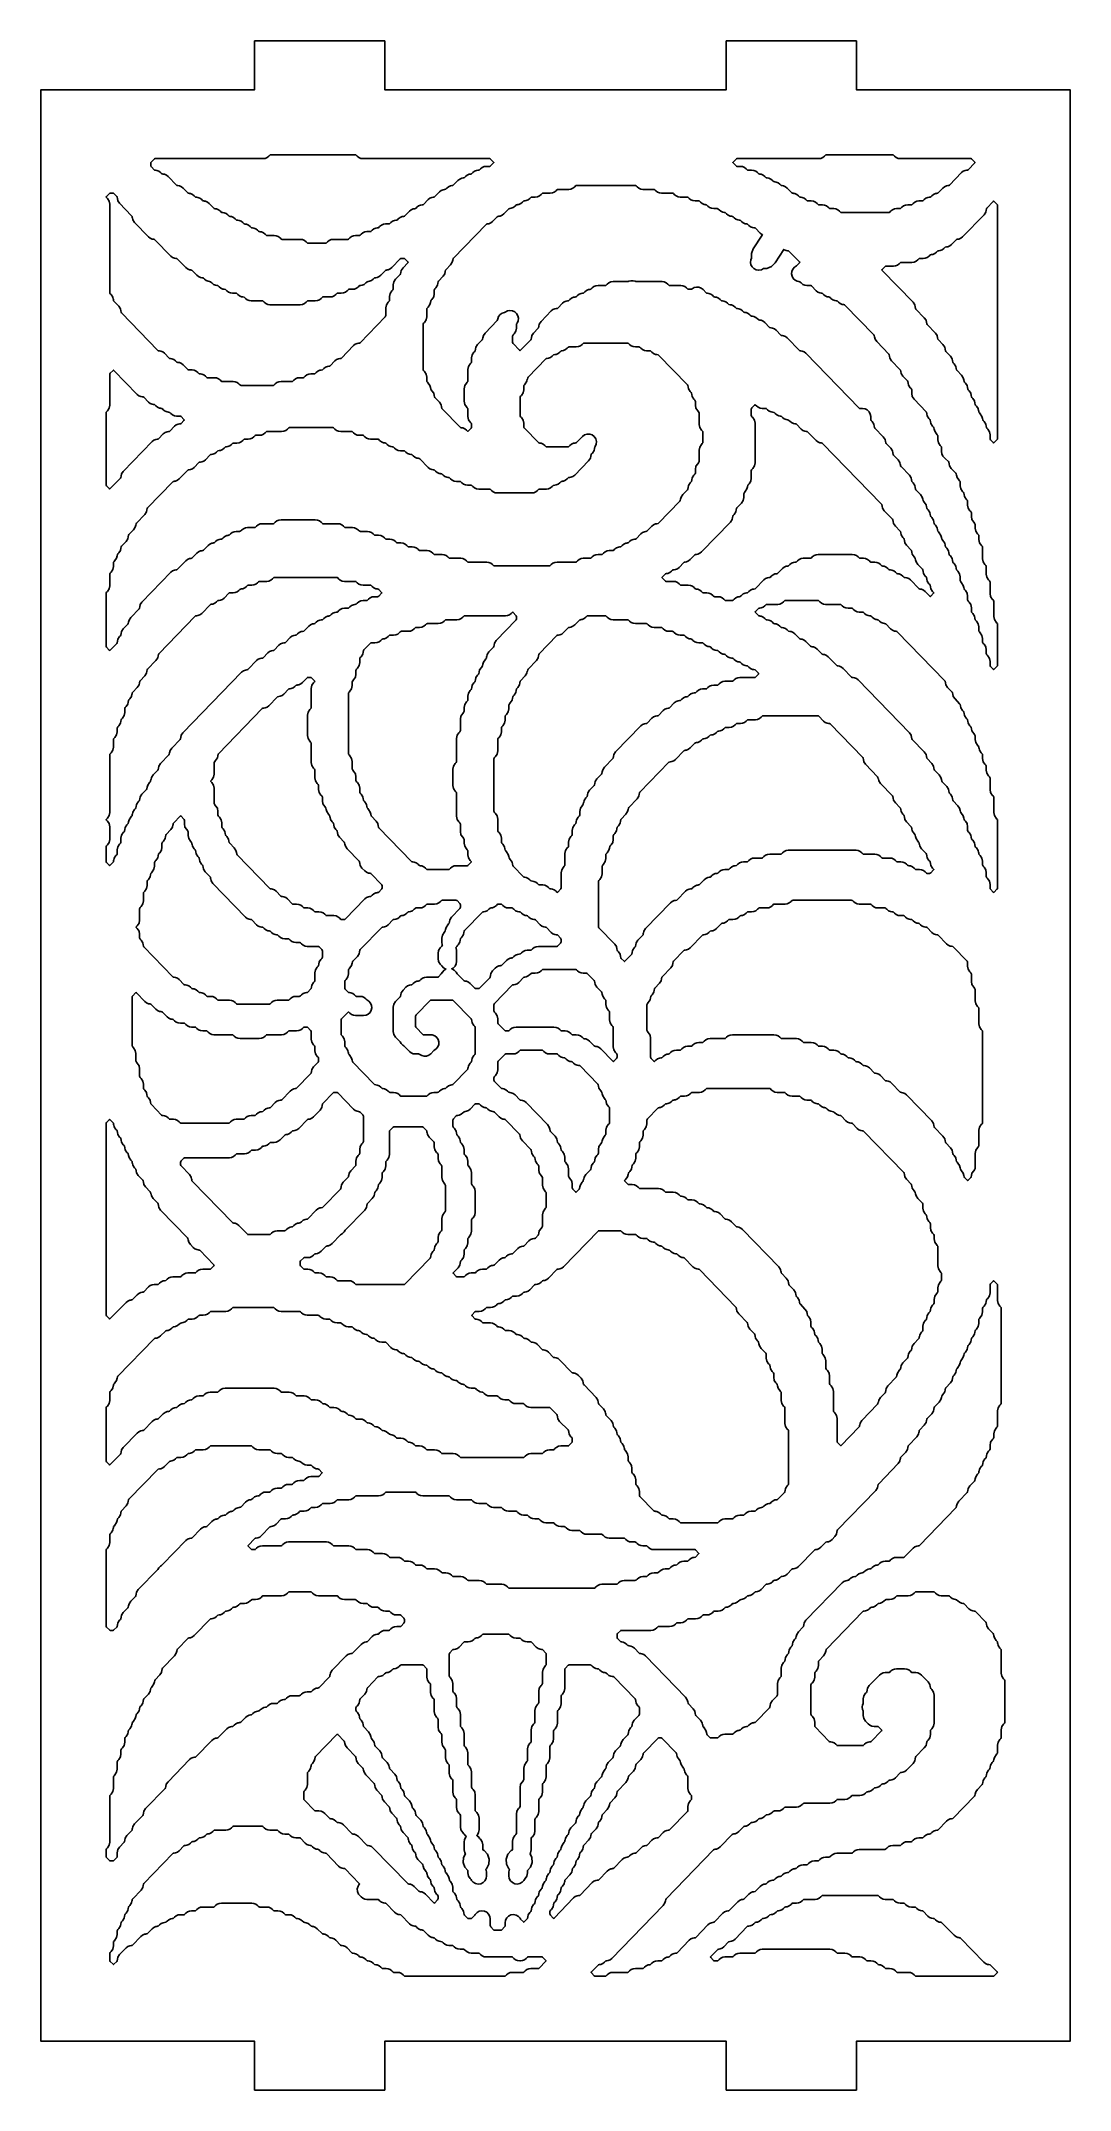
# Model space of a CAD drawing. Header units: millimetres. Extents: x 2 to 65, y 2 to 128.
import ezdxf

# ---------------------------------------------------------------- set-up
doc = ezdxf.new("R2010")
doc.units = ezdxf.units.MM
doc.layers.add('CUT', color=1, linetype='Continuous')

msp = doc.modelspace()

# ---------------------------------------------------------------- linework, layer by layer
at = {"layer": 'CUT'}
for points in [[(44.134, 2), (52.134, 2), (52.134, 5), (65.2679, 5), (65.2679, 125), (52.134, 125), (52.134, 128), (44.134, 128), (44.134, 125), (23.134, 125), (23.134, 128), (15.134, 128), (15.134, 125), (2, 125), (2, 5), (15.134, 5), (15.134, 2), (23.134, 2), (23.134, 5), (44.134, 5)], [(16.0922, 120.9958), (16.1238, 121), (21.3316, 121), (21.3632, 120.9958), (21.3882, 120.976), (21.447, 120.9155), (21.5515, 120.8332), (21.674, 120.7814), (21.8058, 120.7637), (29.5873, 120.7637), (29.6189, 120.7595), (29.644, 120.7397), (29.8232, 120.5551), (29.8428, 120.5274), (29.8232, 120.4997), (29.644, 120.3151), (29.6189, 120.2954), (29.5873, 120.2911), (29.3736, 120.2911), (29.2418, 120.2735), (29.1193, 120.2216), (29.0148, 120.1394), (28.956, 120.0788), (28.931, 120.0591), (28.8663, 120.0504), (28.8665, 120.0484), (28.7831, 120.0372), (28.6606, 119.9854), (28.5561, 119.9031), (28.4974, 119.8425), (28.4723, 119.8228), (28.4076, 119.8141), (28.4079, 119.8121), (28.3245, 119.8009), (28.202, 119.7491), (28.0975, 119.6668), (28.0387, 119.6062), (28.0137, 119.5865), (27.949, 119.5778), (27.9492, 119.5758), (27.8658, 119.5646), (27.7433, 119.5128), (27.6388, 119.4305), (27.3507, 119.1337), (27.3257, 119.1139), (27.261, 119.1053), (27.2612, 119.1032), (27.1778, 119.092), (27.0553, 119.0402), (26.9508, 118.9579), (26.8921, 118.8974), (26.867, 118.8777), (26.8023, 118.869), (26.8026, 118.8669), (26.7192, 118.8557), (26.5967, 118.8039), (26.4922, 118.7216), (26.2041, 118.4248), (26.179, 118.4051), (26.1143, 118.3964), (26.1146, 118.3944), (26.0312, 118.3832), (25.9087, 118.3313), (25.8042, 118.2491), (25.5161, 117.9522), (25.4911, 117.9325), (25.4263, 117.9238), (25.4266, 117.9218), (25.3432, 117.9106), (25.2207, 117.8588), (25.1162, 117.7765), (25.0574, 117.7159), (25.0324, 117.6962), (24.9677, 117.6875), (24.968, 117.6855), (24.8845, 117.6743), (24.7621, 117.6225), (24.6576, 117.5402), (24.3695, 117.2434), (24.3444, 117.2237), (24.2797, 117.215), (24.28, 117.2129), (24.1966, 117.2017), (24.0741, 117.1499), (23.9696, 117.0676), (23.9108, 117.0071), (23.8858, 116.9874), (23.8211, 116.9787), (23.8213, 116.9766), (23.7379, 116.9654), (23.6154, 116.9136), (23.5109, 116.8314), (23.4522, 116.7708), (23.4271, 116.7511), (23.3955, 116.7468), (23.1817, 116.7468), (23.0499, 116.7291), (22.9274, 116.6773), (22.8229, 116.5951), (22.7642, 116.5345), (22.7391, 116.5148), (22.6744, 116.5061), (22.6747, 116.5041), (22.5913, 116.4929), (22.4688, 116.441), (22.3643, 116.3588), (22.3055, 116.2982), (22.2805, 116.2785), (22.2489, 116.2743), (22.0351, 116.2743), (21.9033, 116.2566), (21.7808, 116.2048), (21.6763, 116.1225), (21.6175, 116.0619), (21.5925, 116.0422), (21.5609, 116.038), (21.3471, 116.038), (21.2153, 116.0203), (21.0928, 115.9685), (20.9883, 115.8862), (20.9296, 115.8257), (20.9045, 115.8059), (20.8729, 115.8017), (19.9712, 115.8017), (19.8393, 115.784), (19.7169, 115.7322), (19.6124, 115.6499), (19.5536, 115.5894), (19.5285, 115.5696), (19.4969, 115.5654), (18.4171, 115.5654), (18.3855, 115.5696), (18.3604, 115.5894), (18.3017, 115.6499), (18.1972, 115.7322), (18.0747, 115.784), (17.9429, 115.8017), (16.8118, 115.8017), (16.7802, 115.8059), (16.7551, 115.8257), (16.6964, 115.8862), (16.5919, 115.9685), (16.4694, 116.0203), (16.3376, 116.038), (15.8945, 116.038), (15.8629, 116.0422), (15.8378, 116.0619), (15.7791, 116.1225), (15.6746, 116.2048), (15.5521, 116.2566), (15.4687, 116.2678), (15.4689, 116.2698), (15.4042, 116.2785), (15.3792, 116.2982), (15.3204, 116.3588), (15.2159, 116.441), (15.0934, 116.4929), (15.01, 116.5041), (15.0103, 116.5061), (14.9456, 116.5148), (14.9205, 116.5345), (14.8617, 116.5951), (14.7573, 116.6773), (14.6348, 116.7291), (14.5513, 116.7403), (14.5516, 116.7424), (14.4869, 116.7511), (14.4619, 116.7708), (14.4031, 116.8314), (14.2986, 116.9136), (14.1761, 116.9654), (14.0927, 116.9766), (14.093, 116.9787), (14.0283, 116.9874), (14.0032, 117.0071), (13.9444, 117.0676), (13.8399, 117.1499), (13.7175, 117.2017), (13.634, 117.2129), (13.6343, 117.215), (13.5696, 117.2237), (13.5446, 117.2434), (13.4858, 117.3039), (13.3813, 117.3862), (13.2588, 117.438), (13.1754, 117.4492), (13.1757, 117.4513), (13.1109, 117.4599), (13.0859, 117.4797), (13.0271, 117.5402), (12.9226, 117.6225), (12.8001, 117.6743), (12.7167, 117.6855), (12.717, 117.6875), (12.6523, 117.6962), (12.6272, 117.7159), (12.3391, 118.0128), (12.2346, 118.0951), (12.1122, 118.1469), (12.0287, 118.1581), (12.029, 118.1601), (11.9643, 118.1688), (11.9393, 118.1885), (11.8805, 118.2491), (11.776, 118.3313), (11.6535, 118.3832), (11.5701, 118.3944), (11.5704, 118.3964), (11.5057, 118.4051), (11.4806, 118.4248), (11.4218, 118.4854), (11.3173, 118.5676), (11.1949, 118.6194), (11.1114, 118.6306), (11.1117, 118.6327), (11.047, 118.6414), (11.0219, 118.6611), (10.7339, 118.9579), (10.6294, 119.0402), (10.5069, 119.092), (10.4234, 119.1032), (10.4237, 119.1053), (10.359, 119.1139), (10.334, 119.1337), (9.8165, 119.6668), (9.712, 119.7491), (9.5896, 119.8009), (9.5061, 119.8121), (9.5064, 119.8141), (9.4417, 119.8228), (9.4167, 119.8425), (9.3579, 119.9031), (9.2534, 119.9854), (9.1309, 120.0372), (9.0475, 120.0484), (9.0478, 120.0504), (8.9831, 120.0591), (8.958, 120.0788), (8.7856, 120.2565), (8.7607, 120.2947), (8.7519, 120.3394), (8.7519, 120.4791), (8.7607, 120.5239), (8.7856, 120.5621), (8.958, 120.7397), (8.9831, 120.7595), (9.0147, 120.7637), (15.6496, 120.7637), (15.7814, 120.7814), (15.9039, 120.8332), (16.0084, 120.9155), (16.0672, 120.976)], [(50.2936, 121), (54.3547, 121), (54.3863, 120.9958), (54.4114, 120.976), (54.4701, 120.9155), (54.5746, 120.8332), (54.6971, 120.7814), (54.8289, 120.7637), (59.1706, 120.7637), (59.2022, 120.7595), (59.2273, 120.7397), (59.4064, 120.5551), (59.4261, 120.5274), (59.4064, 120.4997), (58.9979, 120.0788), (58.9729, 120.0591), (58.9082, 120.0504), (58.9085, 120.0484), (58.825, 120.0372), (58.7025, 119.9854), (58.598, 119.9031), (57.8513, 119.1337), (57.8262, 119.1139), (57.7615, 119.1053), (57.7618, 119.1032), (57.6784, 119.092), (57.5559, 119.0402), (57.4514, 118.9579), (57.1633, 118.6611), (57.1383, 118.6414), (57.0736, 118.6327), (57.0738, 118.6306), (56.9904, 118.6194), (56.8679, 118.5676), (56.7634, 118.4854), (56.7047, 118.4248), (56.6796, 118.4051), (56.6149, 118.3964), (56.6152, 118.3944), (56.5318, 118.3832), (56.4093, 118.3313), (56.3048, 118.2491), (56.246, 118.1885), (56.2209, 118.1688), (56.1893, 118.1646), (55.9756, 118.1646), (55.8438, 118.1469), (55.7213, 118.0951), (55.6168, 118.0128), (55.558, 117.9522), (55.533, 117.9325), (55.5014, 117.9283), (55.2876, 117.9283), (55.1558, 117.9106), (55.0333, 117.8588), (54.9288, 117.7765), (54.87, 117.7159), (54.845, 117.6962), (54.8134, 117.692), (54.5996, 117.692), (54.4678, 117.6743), (54.3453, 117.6225), (54.2408, 117.5402), (54.1821, 117.4797), (54.157, 117.4599), (54.1254, 117.4557), (51.2109, 117.4557), (51.1793, 117.4599), (51.1543, 117.4797), (51.0955, 117.5402), (50.991, 117.6225), (50.8685, 117.6743), (50.7367, 117.692), (50.5229, 117.692), (50.4913, 117.6962), (50.4663, 117.7159), (50.4075, 117.7765), (50.303, 117.8588), (50.1805, 117.9106), (50.0487, 117.9283), (49.835, 117.9283), (49.8034, 117.9325), (49.7783, 117.9522), (49.7195, 118.0128), (49.615, 118.0951), (49.4926, 118.1469), (49.3607, 118.1646), (49.147, 118.1646), (49.1154, 118.1688), (49.0903, 118.1885), (49.0316, 118.2491), (48.9271, 118.3313), (48.8046, 118.3832), (48.7212, 118.3944), (48.7214, 118.3964), (48.6567, 118.4051), (48.6317, 118.4248), (48.5729, 118.4854), (48.4684, 118.5676), (48.3459, 118.6194), (48.2625, 118.6306), (48.2628, 118.6327), (48.1981, 118.6414), (48.173, 118.6611), (47.8849, 118.9579), (47.7804, 119.0402), (47.6579, 119.092), (47.5745, 119.1032), (47.5748, 119.1053), (47.5101, 119.1139), (47.485, 119.1337), (47.4263, 119.1942), (47.3218, 119.2765), (47.1993, 119.3283), (47.1159, 119.3395), (47.1161, 119.3415), (47.0514, 119.3502), (47.0264, 119.37), (46.9676, 119.4305), (46.8631, 119.5128), (46.7406, 119.5646), (46.6572, 119.5758), (46.6575, 119.5778), (46.5928, 119.5865), (46.5677, 119.6062), (46.509, 119.6668), (46.4045, 119.7491), (46.282, 119.8009), (46.1986, 119.8121), (46.1988, 119.8141), (46.1341, 119.8228), (46.1091, 119.8425), (46.0503, 119.9031), (45.9458, 119.9854), (45.8233, 120.0372), (45.6915, 120.0549), (45.4777, 120.0549), (45.4461, 120.0591), (45.4211, 120.0788), (45.3623, 120.1394), (45.2578, 120.2216), (45.1353, 120.2735), (45.0035, 120.2911), (44.7898, 120.2911), (44.7582, 120.2954), (44.7331, 120.3151), (44.5539, 120.4997), (44.5343, 120.5274), (44.5539, 120.5551), (44.7331, 120.7397), (44.7582, 120.7595), (44.7898, 120.7637), (49.8194, 120.7637), (49.9512, 120.7814), (50.0737, 120.8332), (50.1782, 120.9155), (50.237, 120.976), (50.262, 120.9958)], [(6.7, 118.3057), (6.7246, 118.1794), (6.8292, 118.0191), (7.5717, 117.2541), (7.5966, 117.2159), (7.6145, 117.1237), (7.6173, 117.1242), (7.6419, 116.998), (7.7465, 116.8376), (8.6046, 115.9535), (8.7091, 115.8712), (8.8316, 115.8194), (8.915, 115.8082), (8.9148, 115.8061), (8.9795, 115.7974), (9.0045, 115.7777), (9.9806, 114.772), (10.0851, 114.6898), (10.2076, 114.6379), (10.291, 114.6267), (10.2907, 114.6247), (10.3554, 114.616), (10.3805, 114.5963), (10.8979, 114.0632), (11.0024, 113.9809), (11.1249, 113.9291), (11.2083, 113.9179), (11.208, 113.9158), (11.2727, 113.9072), (11.2978, 113.8874), (11.5859, 113.5906), (11.6904, 113.5083), (11.8129, 113.4565), (11.8963, 113.4453), (11.896, 113.4433), (11.9607, 113.4346), (11.9858, 113.4149), (12.0445, 113.3543), (12.149, 113.272), (12.2715, 113.2202), (12.355, 113.209), (12.3547, 113.207), (12.4194, 113.1983), (12.4444, 113.1786), (12.5032, 113.118), (12.6077, 113.0357), (12.7302, 112.9839), (12.8136, 112.9727), (12.8133, 112.9707), (12.878, 112.962), (12.9031, 112.9423), (12.9619, 112.8817), (13.0664, 112.7995), (13.1888, 112.7476), (13.2723, 112.7365), (13.272, 112.7344), (13.3367, 112.7257), (13.3617, 112.706), (13.4205, 112.6454), (13.525, 112.5632), (13.6475, 112.5114), (13.7793, 112.4937), (13.9931, 112.4937), (14.0247, 112.4894), (14.0497, 112.4697), (14.1085, 112.4092), (14.213, 112.3269), (14.3355, 112.2751), (14.4189, 112.2639), (14.4186, 112.2618), (14.4833, 112.2531), (14.5084, 112.2334), (14.5671, 112.1729), (14.6716, 112.0906), (14.7941, 112.0388), (14.9259, 112.0211), (15.5984, 112.0211), (15.63, 112.0169), (15.655, 111.9971), (15.7138, 111.9366), (15.8183, 111.8543), (15.9408, 111.8025), (16.0726, 111.7848), (17.9429, 111.7848), (18.0747, 111.8025), (18.1972, 111.8543), (18.3017, 111.9366), (18.3604, 111.9971), (18.3855, 112.0169), (18.4171, 112.0211), (18.8602, 112.0211), (18.992, 112.0388), (19.1145, 112.0906), (19.219, 112.1729), (19.2777, 112.2334), (19.3028, 112.2531), (19.3344, 112.2574), (19.7775, 112.2574), (19.9093, 112.2751), (20.0318, 112.3269), (20.1363, 112.4092), (20.1951, 112.4697), (20.2201, 112.4894), (20.2517, 112.4937), (20.4655, 112.4937), (20.5973, 112.5114), (20.7198, 112.5632), (20.8243, 112.6454), (20.883, 112.706), (20.9081, 112.7257), (20.9397, 112.73), (21.1535, 112.73), (21.2853, 112.7476), (21.4078, 112.7995), (21.5122, 112.8817), (21.571, 112.9423), (21.5961, 112.962), (21.6608, 112.9707), (21.6605, 112.9727), (21.7439, 112.9839), (21.8664, 113.0357), (21.9709, 113.118), (22.0297, 113.1786), (22.0547, 113.1983), (22.1194, 113.207), (22.1192, 113.209), (22.2026, 113.2202), (22.3251, 113.272), (22.4296, 113.3543), (22.4883, 113.4149), (22.5134, 113.4346), (22.5781, 113.4433), (22.5778, 113.4453), (22.6612, 113.4565), (22.7837, 113.5083), (22.8882, 113.5906), (23.1763, 113.8874), (23.2014, 113.9072), (23.2661, 113.9158), (23.2658, 113.9179), (23.3492, 113.9291), (23.4717, 113.9809), (23.5762, 114.0632), (24.0936, 114.5963), (24.1187, 114.616), (24.1503, 114.6203), (24.3128, 114.6203), (24.3444, 114.616), (24.3695, 114.5963), (24.5487, 114.4117), (24.5683, 114.384), (24.5487, 114.3563), (24.2581, 114.0569), (24.1535, 113.8965), (24.1289, 113.7703), (24.1261, 113.7708), (24.1081, 113.6786), (24.0832, 113.6404), (23.7994, 113.348), (23.6949, 113.1877), (23.6582, 112.9998), (23.6582, 112.7783), (23.6495, 112.7335), (23.6246, 112.6953), (23.5701, 112.6392), (23.4655, 112.4788), (23.4289, 112.2909), (23.4289, 112.0694), (23.4202, 112.0246), (23.3953, 111.9864), (23.3408, 111.9303), (23.2362, 111.77), (23.1996, 111.5821), (23.1996, 111.1243), (23.1908, 111.0795), (23.1659, 111.0413), (21.6175, 109.4459), (21.5925, 109.4262), (21.5278, 109.4175), (21.5281, 109.4154), (21.4446, 109.4043), (21.3221, 109.3524), (21.2176, 109.2702), (20.4709, 108.5008), (20.4458, 108.481), (20.3811, 108.4724), (20.3814, 108.4703), (20.298, 108.4591), (20.1755, 108.4073), (20.071, 108.325), (19.7829, 108.0282), (19.7579, 108.0085), (19.6932, 107.9998), (19.6934, 107.9977), (19.61, 107.9865), (19.4875, 107.9347), (19.383, 107.8524), (19.3243, 107.7919), (19.2992, 107.7722), (19.2345, 107.7635), (19.2348, 107.7614), (19.1514, 107.7502), (19.0289, 107.6984), (18.9244, 107.6162), (18.8656, 107.5556), (18.8406, 107.5359), (18.8089, 107.5316), (18.5952, 107.5316), (18.4634, 107.514), (18.3409, 107.4621), (18.2364, 107.3799), (18.1776, 107.3193), (18.1526, 107.2996), (18.121, 107.2954), (17.9072, 107.2954), (17.7754, 107.2777), (17.6529, 107.2259), (17.5484, 107.1436), (17.4896, 107.083), (17.4646, 107.0633), (17.433, 107.0591), (16.7606, 107.0591), (16.6288, 107.0414), (16.5063, 106.9896), (16.4018, 106.9073), (16.343, 106.8468), (16.3179, 106.827), (16.2863, 106.8228), (14.2892, 106.8228), (14.2576, 106.827), (14.2325, 106.8468), (14.1738, 106.9073), (14.0693, 106.9896), (13.9468, 107.0414), (13.815, 107.0591), (13.1426, 107.0591), (13.1109, 107.0633), (13.0859, 107.083), (13.0271, 107.1436), (12.9226, 107.2259), (12.8001, 107.2777), (12.6683, 107.2954), (12.2252, 107.2954), (12.1936, 107.2996), (12.1686, 107.3193), (12.1098, 107.3799), (12.0053, 107.4621), (11.8828, 107.514), (11.7994, 107.5252), (11.7997, 107.5272), (11.735, 107.5359), (11.7099, 107.5556), (11.6512, 107.6162), (11.5467, 107.6984), (11.4242, 107.7502), (11.2924, 107.7679), (11.0786, 107.7679), (11.047, 107.7722), (11.0219, 107.7919), (10.7339, 108.0887), (10.6294, 108.171), (10.5069, 108.2228), (10.4234, 108.234), (10.4237, 108.2361), (10.359, 108.2447), (10.334, 108.2645), (10.2752, 108.325), (10.1707, 108.4073), (10.0482, 108.4591), (9.9648, 108.4703), (9.9651, 108.4724), (9.9004, 108.481), (9.8753, 108.5008), (9.5872, 108.7976), (9.4827, 108.8799), (9.3602, 108.9317), (9.2768, 108.9429), (9.2771, 108.9449), (9.2124, 108.9536), (9.1873, 108.9733), (6.951, 111.2776), (6.926, 111.3158), (6.9081, 111.4079), (6.9053, 111.4074), (6.8807, 111.5337), (6.7761, 111.694), (6.4923, 111.9864), (6.4674, 112.0246), (6.4494, 112.1168), (6.4466, 112.1163), (6.422, 112.2425), (6.3175, 112.4029), (6.263, 112.459), (6.2381, 112.4972), (6.2293, 112.542), (6.2293, 117.9618), (6.1927, 118.1497), (6.0881, 118.31), (6.0269, 118.3731), (6.0073, 118.4008), (6.0269, 118.4285), (6.2061, 118.6132), (6.2311, 118.6329), (6.2627, 118.6371), (6.4253, 118.6371), (6.4569, 118.6329), (6.4819, 118.6132), (6.6543, 118.4355), (6.6793, 118.3973), (6.6972, 118.3051)], [(45.6839, 114.6418), (45.6391, 114.5384), (45.6232, 114.3875), (45.6534, 114.2388), (45.7268, 114.106), (45.8366, 114.0013), (45.9727, 113.9344), (46.1227, 113.9114), (46.142, 113.9114), (46.2919, 113.9344), (46.4281, 114.0013), (46.4339, 114.0069), (46.6364, 114.0106), (46.9225, 114.1354), (47.1391, 114.3601), (47.6678, 115.1836), (47.6948, 115.1623), (47.8173, 115.1105), (47.9007, 115.0993), (47.9005, 115.0973), (47.9652, 115.0886), (47.9902, 115.0689), (48.628, 114.4117), (48.6477, 114.384), (48.628, 114.3563), (48.4489, 114.1716), (48.3925, 114.1273), (48.3213, 114.0834), (48.222, 113.9687), (48.1617, 113.8295), (48.1458, 113.6786), (48.176, 113.53), (48.2494, 113.3972), (48.3592, 113.2925), (48.4953, 113.2255), (48.589, 113.2112), (48.5884, 113.207), (48.6531, 113.1983), (48.6782, 113.1786), (48.737, 113.118), (48.8415, 113.0357), (48.9639, 112.9839), (49.0958, 112.9662), (49.3095, 112.9662), (49.3411, 112.962), (49.3662, 112.9423), (49.6543, 112.6454), (49.7588, 112.5632), (49.8813, 112.5114), (49.9647, 112.5002), (49.9644, 112.4981), (50.0291, 112.4894), (50.0542, 112.4697), (50.1129, 112.4092), (50.2174, 112.3269), (50.3399, 112.2751), (50.4233, 112.2639), (50.4231, 112.2618), (50.4878, 112.2531), (50.5128, 112.2334), (50.5716, 112.1729), (50.6761, 112.0906), (50.7986, 112.0388), (50.882, 112.0276), (50.8817, 112.0255), (50.9464, 112.0169), (50.9715, 111.9971), (51.0302, 111.9366), (51.1347, 111.8543), (51.2572, 111.8025), (51.3406, 111.7913), (51.3404, 111.7893), (51.4051, 111.7806), (51.4301, 111.7608), (53.2078, 109.9292), (53.2328, 109.891), (53.2507, 109.7988), (53.2535, 109.7993), (53.2781, 109.6731), (53.3827, 109.5127), (54.1252, 108.7477), (54.1501, 108.7095), (54.168, 108.6174), (54.1708, 108.6179), (54.1954, 108.4917), (54.3, 108.3313), (54.8131, 107.8026), (54.838, 107.7644), (54.856, 107.6722), (54.8588, 107.6728), (54.8834, 107.5465), (54.988, 107.3862), (55.2718, 107.0937), (55.2967, 107.0555), (55.3147, 106.9634), (55.3175, 106.9639), (55.3421, 106.8376), (55.4466, 106.6773), (55.5011, 106.6212), (55.526, 106.583), (55.5348, 106.5382), (55.5348, 106.3167), (55.5714, 106.1288), (55.676, 105.9684), (56.4184, 105.2034), (56.4433, 105.1652), (56.4613, 105.0731), (56.4641, 105.0736), (56.4887, 104.9473), (56.5933, 104.787), (56.6478, 104.7309), (56.6727, 104.6927), (56.6906, 104.6005), (56.6934, 104.601), (56.718, 104.4748), (56.8226, 104.3144), (56.8771, 104.2583), (56.902, 104.2201), (56.92, 104.1279), (56.9227, 104.1285), (56.9474, 104.0022), (57.0519, 103.8419), (57.1064, 103.7857), (57.1313, 103.7475), (57.1401, 103.7028), (57.1401, 103.4812), (57.1767, 103.2933), (57.2813, 103.133), (57.3357, 103.0769), (57.3607, 103.0387), (57.3694, 102.9939), (57.3694, 102.7509), (57.3919, 102.6026), (57.4574, 102.4676), (57.5601, 102.3581), (57.622, 102.3094), (57.7944, 102.1317), (57.8193, 102.0935), (57.8373, 102.0013), (57.8401, 102.0019), (57.8647, 101.8756), (57.9692, 101.7153), (58.253, 101.4228), (58.278, 101.3846), (58.2959, 101.2925), (58.2987, 101.293), (58.3233, 101.1668), (58.4279, 101.0064), (58.4824, 100.9503), (58.5073, 100.9121), (58.516, 100.8673), (58.516, 100.6458), (58.5527, 100.4579), (58.6572, 100.2976), (58.7117, 100.2414), (58.7366, 100.2032), (58.7546, 100.111), (58.7574, 100.1116), (58.782, 99.9853), (58.8865, 99.825), (58.941, 99.7688), (58.9659, 99.7306), (58.9747, 99.6859), (58.9747, 99.4643), (59.0113, 99.2765), (59.1159, 99.1161), (59.1704, 99.06), (59.1953, 99.0218), (59.204, 98.977), (59.204, 98.7555), (59.2406, 98.5676), (59.3452, 98.4073), (59.3997, 98.3511), (59.4246, 98.3129), (59.4333, 98.2682), (59.4333, 98.0466), (59.47, 97.8587), (59.5745, 97.6984), (59.629, 97.6423), (59.6539, 97.6041), (59.6627, 97.5593), (59.6627, 97.3378), (59.6993, 97.1499), (59.8039, 96.9895), (59.8583, 96.9334), (59.8833, 96.8952), (59.892, 96.8504), (59.892, 96.1563), (59.9286, 95.9684), (60.0332, 95.8081), (60.0877, 95.752), (60.1126, 95.7138), (60.1213, 95.669), (60.1213, 95.2112), (60.158, 95.0233), (60.2625, 94.863), (60.317, 94.8068), (60.3419, 94.7686), (60.3506, 94.7238), (60.3506, 94.0297), (60.3873, 93.8419), (60.4918, 93.6815), (60.5463, 93.6254), (60.5712, 93.5872), (60.58, 93.5424), (60.58, 92.612), (60.6166, 92.4241), (60.7212, 92.2638), (60.7757, 92.2077), (60.8006, 92.1695), (60.8093, 92.1247), (60.8093, 89.6221), (60.8006, 89.5774), (60.7757, 89.5392), (60.6079, 89.3663), (60.58, 89.3455), (60.552, 89.3663), (60.3843, 89.5392), (60.3594, 89.5774), (60.3506, 89.6221), (60.3506, 89.8437), (60.314, 90.0316), (60.2094, 90.1919), (60.155, 90.248), (60.13, 90.2862), (60.1213, 90.331), (60.1213, 90.5525), (60.0847, 90.7404), (59.9801, 90.9008), (59.9256, 90.9569), (59.9007, 90.9951), (59.892, 91.0399), (59.892, 91.2614), (59.8553, 91.4493), (59.7508, 91.6096), (59.6963, 91.6658), (59.6714, 91.704), (59.6627, 91.7487), (59.6627, 91.9703), (59.626, 92.1581), (59.5215, 92.3185), (59.467, 92.3746), (59.4421, 92.4128), (59.4241, 92.505), (59.4213, 92.5045), (59.3967, 92.6307), (59.2921, 92.7911), (59.2376, 92.8472), (59.2127, 92.8854), (59.204, 92.9302), (59.204, 93.1517), (59.1674, 93.3396), (59.0628, 93.4999), (59.0083, 93.5561), (58.9834, 93.5943), (58.9747, 93.639), (58.9747, 93.8605), (58.938, 94.0484), (58.8335, 94.2088), (58.779, 94.2649), (58.7541, 94.3031), (58.7361, 94.3953), (58.7333, 94.3947), (58.7087, 94.521), (58.6041, 94.6814), (58.5497, 94.7375), (58.5247, 94.7757), (58.516, 94.8205), (58.516, 95.042), (58.4794, 95.2299), (58.3748, 95.3902), (58.3203, 95.4464), (58.2954, 95.4846), (58.2774, 95.5767), (58.2747, 95.5762), (58.25, 95.7024), (58.1455, 95.8628), (58.091, 95.9189), (58.0661, 95.9571), (58.0481, 96.0493), (58.0453, 96.0488), (58.0207, 96.175), (57.9162, 96.3354), (57.8617, 96.3915), (57.8368, 96.4297), (57.8188, 96.5219), (57.816, 96.5213), (57.7914, 96.6476), (57.6868, 96.8079), (57.6323, 96.8641), (57.6074, 96.9023), (57.5895, 96.9944), (57.5867, 96.9939), (57.5621, 97.1202), (57.4575, 97.2805), (57.403, 97.3366), (57.3781, 97.3748), (57.3601, 97.467), (57.3574, 97.4665), (57.3327, 97.5927), (57.2282, 97.7531), (57.1737, 97.8092), (57.1488, 97.8474), (57.1308, 97.9396), (57.128, 97.9391), (57.1034, 98.0653), (56.9989, 98.2257), (56.9444, 98.2818), (56.9195, 98.32), (56.9015, 98.4122), (56.8987, 98.4116), (56.8741, 98.5379), (56.7695, 98.6982), (56.715, 98.7544), (56.6901, 98.7926), (56.6722, 98.8847), (56.6694, 98.8842), (56.6448, 99.0105), (56.5402, 99.1708), (56.4857, 99.2269), (56.4608, 99.2651), (56.4428, 99.3573), (56.4401, 99.3568), (56.4154, 99.483), (56.3109, 99.6434), (56.2564, 99.6995), (56.2315, 99.7377), (56.2135, 99.8299), (56.2107, 99.8293), (56.1861, 99.9556), (56.0815, 100.116), (55.7977, 100.4084), (55.7728, 100.4466), (55.7548, 100.5388), (55.7521, 100.5382), (55.7274, 100.6645), (55.6229, 100.8248), (55.5684, 100.881), (55.5435, 100.9192), (55.5255, 101.0113), (55.5227, 101.0108), (55.4981, 101.137), (55.3936, 101.2974), (54.8804, 101.8261), (54.8555, 101.8643), (54.8375, 101.9565), (54.8348, 101.9559), (54.8101, 102.0822), (54.7056, 102.2425), (54.4218, 102.535), (54.3969, 102.5732), (54.3789, 102.6653), (54.3761, 102.6648), (54.3515, 102.791), (54.2469, 102.9514), (53.9631, 103.2438), (53.9382, 103.282), (53.9202, 103.3742), (53.9174, 103.3737), (53.8928, 103.4999), (53.7883, 103.6603), (53.2751, 104.189), (53.2502, 104.2272), (53.2322, 104.3193), (53.2295, 104.3188), (53.2048, 104.4451), (53.1003, 104.6054), (53.0458, 104.6615), (53.0209, 104.6997), (53.0122, 104.7445), (53.0122, 104.9051), (52.9877, 105.0596), (52.9167, 105.199), (52.806, 105.3096), (52.6667, 105.3806), (52.5122, 105.4051), (52.3576, 105.4051), (52.326, 105.4093), (52.3009, 105.429), (49.0316, 108.7976), (48.9271, 108.8799), (48.8046, 108.9317), (48.7212, 108.9429), (48.7214, 108.9449), (48.6567, 108.9536), (48.6317, 108.9733), (47.8849, 109.7427), (47.7804, 109.825), (47.6579, 109.8768), (47.5745, 109.888), (47.5748, 109.8901), (47.5101, 109.8988), (47.485, 109.9185), (47.1969, 110.2153), (47.0924, 110.2976), (46.97, 110.3494), (46.8865, 110.3606), (46.8868, 110.3626), (46.8221, 110.3713), (46.7971, 110.3911), (46.509, 110.6879), (46.4045, 110.7702), (46.282, 110.822), (46.1986, 110.8332), (46.1988, 110.8352), (46.1341, 110.8439), (46.1091, 110.8636), (46.0503, 110.9242), (45.9458, 111.0064), (45.8233, 111.0583), (45.7399, 111.0695), (45.7402, 111.0715), (45.6755, 111.0802), (45.6504, 111.0999), (45.5916, 111.1605), (45.4871, 111.2427), (45.3647, 111.2945), (45.2812, 111.3057), (45.2815, 111.3078), (45.2168, 111.3165), (45.1918, 111.3362), (45.133, 111.3968), (45.0285, 111.479), (44.906, 111.5308), (44.8226, 111.542), (44.8229, 111.5441), (44.7582, 111.5528), (44.7331, 111.5725), (44.6743, 111.633), (44.5698, 111.7153), (44.4474, 111.7671), (44.3639, 111.7783), (44.3642, 111.7804), (44.2995, 111.7891), (44.2744, 111.8088), (44.2157, 111.8693), (44.1112, 111.9516), (43.9887, 112.0034), (43.9053, 112.0146), (43.9056, 112.0167), (43.8408, 112.0253), (43.8158, 112.0451), (43.757, 112.1056), (43.6525, 112.1879), (43.53, 112.2397), (43.4466, 112.2509), (43.4469, 112.2529), (43.3822, 112.2616), (43.3571, 112.2813), (43.2984, 112.3419), (43.1939, 112.4242), (43.0714, 112.476), (42.988, 112.4872), (42.9882, 112.4892), (42.9235, 112.4979), (42.8985, 112.5176), (42.7052, 112.7167), (42.5892, 112.8056), (42.4523, 112.8572), (42.3065, 112.8669), (42.164, 112.834), (42.0371, 112.7614), (42.0026, 112.7342), (41.971, 112.73), (41.8085, 112.73), (41.7769, 112.7342), (41.7518, 112.7539), (41.6931, 112.8145), (41.5886, 112.8967), (41.4661, 112.9486), (41.3343, 112.9662), (40.6619, 112.9662), (40.6303, 112.9705), (40.6052, 112.9902), (40.5464, 113.0508), (40.4419, 113.133), (40.3195, 113.1848), (40.1876, 113.2025), (38.5979, 113.2025), (38.5657, 113.2069), (38.53, 113.222), (38.4017, 113.257), (38.2687, 113.257), (38.1404, 113.222), (38.1047, 113.2069), (38.0725, 113.2025), (37.1707, 113.2025), (37.0389, 113.1848), (36.9164, 113.133), (36.8119, 113.0508), (36.7532, 112.9902), (36.7281, 112.9705), (36.6965, 112.9662), (36.2534, 112.9662), (36.1216, 112.9486), (35.9991, 112.8967), (35.8946, 112.8145), (35.8358, 112.7539), (35.8108, 112.7342), (35.7461, 112.7255), (35.7464, 112.7235), (35.6629, 112.7123), (35.5405, 112.6605), (35.436, 112.5782), (35.3772, 112.5176), (35.3521, 112.4979), (35.2874, 112.4892), (35.2877, 112.4872), (35.2043, 112.476), (35.0818, 112.4242), (34.9773, 112.3419), (34.9185, 112.2813), (34.8935, 112.2616), (34.8288, 112.2529), (34.8291, 112.2509), (34.7456, 112.2397), (34.6231, 112.1879), (34.5186, 112.1056), (34.4599, 112.0451), (34.4348, 112.0253), (34.3701, 112.0167), (34.3704, 112.0146), (34.287, 112.0034), (34.1645, 111.9516), (34.06, 111.8693), (33.7719, 111.5725), (33.7468, 111.5528), (33.6821, 111.5441), (33.6824, 111.542), (33.599, 111.5308), (33.4765, 111.479), (33.372, 111.3968), (32.7432, 110.7489), (32.6386, 110.5885), (32.614, 110.4623), (32.6112, 110.4628), (32.5933, 110.3706), (32.5684, 110.3324), (32.2845, 110.04), (32.18, 109.8797), (32.1554, 109.7534), (32.1526, 109.7539), (32.1346, 109.6618), (32.1097, 109.6236), (31.4833, 108.9781), (31.4554, 108.9573), (31.4274, 108.9781), (31.0303, 109.3873), (31.0054, 109.4255), (30.9967, 109.4702), (30.9967, 109.8462), (31.0054, 109.891), (31.0303, 109.9292), (31.0848, 109.9853), (31.1894, 110.1457), (31.226, 110.3335), (31.226, 110.5551), (31.2348, 110.5998), (31.2714, 110.6561), (31.3352, 110.7982), (31.352, 110.9531), (31.3204, 111.1056), (31.2434, 111.2411), (31.1285, 111.3462), (30.9867, 111.4109), (30.832, 111.4288), (30.6792, 111.3982), (30.5433, 111.322), (30.5363, 111.3165), (30.5085, 111.3128), (30.36, 111.2686), (30.2321, 111.1811), (30.1371, 111.0586), (30.0843, 110.9129), (30.0707, 110.8432), (30.0458, 110.805), (29.3033, 110.04), (29.1987, 109.8797), (29.1741, 109.7534), (29.1713, 109.7539), (29.1534, 109.6618), (29.1284, 109.6236), (28.8446, 109.3311), (28.7401, 109.1708), (28.7155, 109.0445), (28.7127, 109.0451), (28.6947, 108.9529), (28.6698, 108.9147), (28.6153, 108.8586), (28.5107, 108.6982), (28.4741, 108.5103), (28.4741, 108.2888), (28.4654, 108.244), (28.4405, 108.2058), (28.386, 108.1497), (28.2814, 107.9894), (28.2448, 107.8015), (28.2448, 107.1074), (28.236, 107.0626), (28.2111, 107.0244), (28.1567, 106.9683), (28.0521, 106.8079), (28.0154, 106.62), (28.0154, 105.8441), (28.0521, 105.6562), (28.1567, 105.4959), (28.2111, 105.4397), (28.236, 105.4015), (28.2448, 105.3568), (28.2448, 104.8989), (28.2814, 104.7111), (28.386, 104.5507), (28.4405, 104.4946), (28.4654, 104.4564), (28.4741, 104.4116), (28.4741, 104.2719), (28.4654, 104.2272), (28.4405, 104.189), (28.2727, 104.0161), (28.2448, 103.9953), (28.2168, 104.0161), (28.1627, 104.0719), (28.0583, 104.1541), (27.9358, 104.2059), (27.8523, 104.2171), (27.8526, 104.2192), (27.7879, 104.2279), (27.7629, 104.2476), (26.6731, 105.3704), (26.6482, 105.4086), (26.6302, 105.5008), (26.6275, 105.5002), (26.6028, 105.6265), (26.4983, 105.7868), (26.2145, 106.0793), (26.1896, 106.1175), (26.1716, 106.2096), (26.1688, 106.2091), (26.1442, 106.3354), (26.0396, 106.4957), (25.9851, 106.5518), (25.9602, 106.59), (25.9423, 106.6822), (25.9395, 106.6817), (25.9149, 106.8079), (25.8103, 106.9683), (25.7558, 107.0244), (25.7309, 107.0626), (25.7222, 107.1074), (25.7222, 107.3289), (25.6855, 107.5168), (25.581, 107.6771), (25.5265, 107.7333), (25.5016, 107.7715), (25.4928, 107.8162), (25.4928, 110.5551), (25.5016, 110.5998), (25.5265, 110.638), (25.581, 110.6942), (25.6855, 110.8545), (25.7222, 111.0424), (25.7222, 111.5002), (25.7309, 111.545), (25.7558, 111.5832), (25.8103, 111.6393), (25.9149, 111.7997), (25.9395, 111.9259), (25.9423, 111.9254), (25.9602, 112.0176), (25.9851, 112.0558), (26.0396, 112.1119), (26.1442, 112.2722), (26.1808, 112.4601), (26.1808, 112.6817), (26.1896, 112.7264), (26.2145, 112.7646), (26.269, 112.8208), (26.3735, 112.9811), (26.3981, 113.1074), (26.4009, 113.1068), (26.4189, 113.199), (26.4438, 113.2372), (26.7276, 113.5296), (26.8322, 113.69), (26.8568, 113.8162), (26.8596, 113.8157), (26.8775, 113.9079), (26.9025, 113.9461), (27.1863, 114.2385), (27.2908, 114.3988), (27.3154, 114.5251), (27.3182, 114.5245), (27.3362, 114.6167), (27.3611, 114.6549), (29.3682, 116.7229), (29.3932, 116.7426), (29.4579, 116.7513), (29.4576, 116.7533), (29.5411, 116.7645), (29.6635, 116.8163), (29.768, 116.8986), (30.0561, 117.1954), (30.0812, 117.2152), (30.1459, 117.2239), (30.1456, 117.2259), (30.229, 117.2371), (30.3515, 117.2889), (30.456, 117.3712), (30.7441, 117.668), (30.7692, 117.6877), (30.8339, 117.6964), (30.8336, 117.6985), (30.917, 117.7097), (31.0395, 117.7615), (31.144, 117.8438), (31.2028, 117.9043), (31.2278, 117.924), (31.2925, 117.9327), (31.2923, 117.9348), (31.3757, 117.946), (31.4982, 117.9978), (31.6027, 118.08), (31.6614, 118.1406), (31.6865, 118.1603), (31.7512, 118.169), (31.7509, 118.1711), (31.8343, 118.1822), (31.9568, 118.2341), (32.0613, 118.3163), (32.1201, 118.3769), (32.1451, 118.3966), (32.1767, 118.4008), (32.3905, 118.4008), (32.5223, 118.4185), (32.6448, 118.4703), (32.7493, 118.5526), (32.8081, 118.6132), (32.8331, 118.6329), (32.8647, 118.6371), (33.3078, 118.6371), (33.4396, 118.6548), (33.5621, 118.7066), (33.6666, 118.7889), (33.7254, 118.8495), (33.7504, 118.8692), (33.782, 118.8734), (34.4545, 118.8734), (34.5863, 118.8911), (34.7088, 118.9429), (34.8132, 119.0252), (34.872, 119.0857), (34.8971, 119.1055), (34.9287, 119.1097), (38.5311, 119.1097), (38.5627, 119.1055), (38.5878, 119.0857), (38.6465, 119.0252), (38.751, 118.9429), (38.8735, 118.8911), (39.0053, 118.8734), (39.6778, 118.8734), (39.7094, 118.8692), (39.7344, 118.8495), (39.7932, 118.7889), (39.8977, 118.7066), (40.0202, 118.6548), (40.152, 118.6371), (40.8244, 118.6371), (40.856, 118.6329), (40.8811, 118.6132), (40.9398, 118.5526), (41.0443, 118.4703), (41.1668, 118.4185), (41.2986, 118.4008), (41.7417, 118.4008), (41.7733, 118.3966), (41.7984, 118.3769), (41.8571, 118.3163), (41.9616, 118.2341), (42.0841, 118.1822), (42.2159, 118.1646), (42.4297, 118.1646), (42.4613, 118.1603), (42.4863, 118.1406), (42.5451, 118.08), (42.6496, 117.9978), (42.7721, 117.946), (42.8555, 117.9348), (42.8552, 117.9327), (42.9199, 117.924), (42.945, 117.9043), (43.0038, 117.8438), (43.1083, 117.7615), (43.2308, 117.7097), (43.3626, 117.692), (43.5763, 117.692), (43.6079, 117.6877), (43.633, 117.668), (43.6918, 117.6075), (43.7962, 117.5252), (43.9187, 117.4734), (44.0022, 117.4622), (44.0019, 117.4601), (44.0666, 117.4515), (44.0916, 117.4317), (44.1504, 117.3712), (44.2549, 117.2889), (44.3774, 117.2371), (44.4608, 117.2259), (44.4605, 117.2239), (44.5252, 117.2152), (44.5503, 117.1954), (44.6091, 117.1349), (44.7136, 117.0526), (44.836, 117.0008), (44.9195, 116.9896), (44.9192, 116.9876), (44.9839, 116.9789), (45.009, 116.9592), (45.0677, 116.8986), (45.1722, 116.8163), (45.2947, 116.7645), (45.3781, 116.7533), (45.3778, 116.7513), (45.4426, 116.7426), (45.4676, 116.7229), (45.5264, 116.6623), (45.6309, 116.58), (45.7534, 116.5282), (45.8368, 116.517), (45.8365, 116.515), (45.9012, 116.5063), (45.9263, 116.4866), (46.2144, 116.1897), (46.3189, 116.1075), (46.357, 116.0913), (46.3336, 116.0671), (45.7927, 115.2244), (45.6786, 114.9339)], [(54.8802, 114.384), (55.5526, 114.384), (55.6844, 114.4017), (55.8069, 114.4535), (55.9114, 114.5357), (55.9702, 114.5963), (55.9952, 114.616), (56.0268, 114.6203), (56.2406, 114.6203), (56.3724, 114.6379), (56.4949, 114.6898), (56.5994, 114.772), (56.6581, 114.8326), (56.6832, 114.8523), (56.7479, 114.861), (56.7476, 114.863), (56.831, 114.8742), (56.9535, 114.926), (57.058, 115.0083), (57.1168, 115.0689), (57.1418, 115.0886), (57.2066, 115.0973), (57.2063, 115.0993), (57.2897, 115.1105), (57.4122, 115.1623), (57.5167, 115.2446), (57.5754, 115.3051), (57.6005, 115.3249), (57.6652, 115.3336), (57.6649, 115.3356), (57.7484, 115.3468), (57.8708, 115.3986), (57.9753, 115.4809), (58.2634, 115.7777), (58.2885, 115.7974), (58.3532, 115.8061), (58.3529, 115.8082), (58.4363, 115.8194), (58.5588, 115.8712), (58.6633, 115.9535), (59.9801, 117.3102), (60.0847, 117.4706), (60.1093, 117.5968), (60.1121, 117.5963), (60.13, 117.6884), (60.155, 117.7266), (60.552, 118.1358), (60.58, 118.1566), (60.6079, 118.1358), (60.7757, 117.9629), (60.8006, 117.9247), (60.8093, 117.88), (60.8093, 103.5631), (60.8006, 103.5183), (60.7757, 103.4801), (60.6079, 103.3073), (60.58, 103.2865), (60.552, 103.3073), (60.3843, 103.4801), (60.3594, 103.5183), (60.3506, 103.5631), (60.3506, 103.7846), (60.314, 103.9725), (60.2094, 104.1328), (60.155, 104.189), (60.13, 104.2272), (60.1121, 104.3193), (60.1093, 104.3188), (60.0847, 104.4451), (59.9801, 104.6054), (59.9256, 104.6615), (59.9007, 104.6997), (59.8827, 104.7919), (59.88, 104.7914), (59.8553, 104.9176), (59.7508, 105.078), (59.6963, 105.1341), (59.6714, 105.1723), (59.6534, 105.2645), (59.6506, 105.2639), (59.626, 105.3902), (59.5215, 105.5506), (59.467, 105.6067), (59.4421, 105.6449), (59.4241, 105.7371), (59.4213, 105.7365), (59.3967, 105.8628), (59.2921, 106.0231), (59.2376, 106.0793), (59.2127, 106.1175), (59.1948, 106.2096), (59.192, 106.2091), (59.1674, 106.3354), (59.0628, 106.4957), (59.0083, 106.5518), (58.9834, 106.59), (58.9654, 106.6822), (58.9627, 106.6817), (58.938, 106.8079), (58.8335, 106.9683), (58.779, 107.0244), (58.7541, 107.0626), (58.7361, 107.1548), (58.7333, 107.1542), (58.7087, 107.2805), (58.6041, 107.4408), (58.3203, 107.7333), (58.2954, 107.7715), (58.2774, 107.8636), (58.2747, 107.8631), (58.25, 107.9894), (58.1455, 108.1497), (58.091, 108.2058), (58.0661, 108.244), (58.0481, 108.3362), (58.0453, 108.3357), (58.0207, 108.4619), (57.9162, 108.6223), (57.6323, 108.9147), (57.6074, 108.9529), (57.5895, 109.0451), (57.5867, 109.0445), (57.5621, 109.1708), (57.4575, 109.3311), (57.1737, 109.6236), (57.1488, 109.6618), (57.1308, 109.7539), (57.128, 109.7534), (57.1034, 109.8797), (56.9989, 110.04), (56.4857, 110.5687), (56.4608, 110.6069), (56.4428, 110.6991), (56.4401, 110.6985), (56.4154, 110.8248), (56.3109, 110.9851), (55.7977, 111.5139), (55.7728, 111.5521), (55.7548, 111.6442), (55.7521, 111.6437), (55.7274, 111.77), (55.6229, 111.9303), (53.727, 113.8837), (53.7074, 113.9114), (53.727, 113.9391), (53.9062, 114.1237), (53.9313, 114.1434), (53.9629, 114.1477), (54.406, 114.1477), (54.5378, 114.1654), (54.6603, 114.2172), (54.7647, 114.2994), (54.8235, 114.36), (54.8486, 114.3797)], [(6.2293, 95.1964), (6.2381, 95.2412), (6.263, 95.2794), (6.3175, 95.3355), (6.422, 95.4959), (6.4587, 95.6838), (6.4587, 95.9053), (6.4674, 95.95), (6.4923, 95.9882), (6.5468, 96.0444), (6.6513, 96.2047), (6.676, 96.331), (6.6787, 96.3304), (6.6967, 96.4226), (6.7216, 96.4608), (6.7761, 96.517), (6.8807, 96.6773), (6.9053, 96.8036), (6.9081, 96.803), (6.926, 96.8952), (6.951, 96.9334), (7.2348, 97.2258), (7.3393, 97.3862), (7.3639, 97.5124), (7.3667, 97.5119), (7.3847, 97.6041), (7.4096, 97.6423), (7.6934, 97.9347), (7.798, 98.095), (7.8226, 98.2213), (7.8254, 98.2207), (7.8434, 98.3129), (7.8683, 98.3511), (8.3814, 98.8798), (8.486, 99.0402), (8.5106, 99.1664), (8.5134, 99.1659), (8.5313, 99.2581), (8.5562, 99.2963), (10.1046, 100.8916), (10.1297, 100.9114), (10.1944, 100.9201), (10.1941, 100.9221), (10.2775, 100.9333), (10.4, 100.9851), (10.5045, 101.0674), (11.0219, 101.6005), (11.047, 101.6202), (11.1117, 101.6289), (11.1114, 101.631), (11.1949, 101.6422), (11.3173, 101.694), (11.4218, 101.7762), (11.7099, 102.0731), (11.735, 102.0928), (11.7997, 102.1015), (11.7994, 102.1035), (11.8828, 102.1147), (12.0053, 102.1665), (12.1098, 102.2488), (12.3979, 102.5457), (12.423, 102.5654), (12.4877, 102.5741), (12.4874, 102.5761), (12.5708, 102.5873), (12.6933, 102.6391), (12.7978, 102.7214), (12.8566, 102.7819), (12.8816, 102.8017), (12.9463, 102.8103), (12.9461, 102.8124), (13.0295, 102.8236), (13.152, 102.8754), (13.2565, 102.9577), (13.3152, 103.0182), (13.3403, 103.038), (13.405, 103.0466), (13.4047, 103.0487), (13.4881, 103.0599), (13.6106, 103.1117), (13.7151, 103.194), (13.7739, 103.2545), (13.7989, 103.2742), (13.8305, 103.2785), (14.0443, 103.2785), (14.1761, 103.2962), (14.2986, 103.348), (14.4031, 103.4303), (14.4619, 103.4908), (14.4869, 103.5105), (14.5185, 103.5148), (14.7323, 103.5148), (14.8641, 103.5325), (14.9866, 103.5843), (15.0911, 103.6665), (15.1498, 103.7271), (15.1749, 103.7468), (15.2065, 103.7511), (15.4203, 103.7511), (15.5521, 103.7687), (15.6746, 103.8206), (15.7791, 103.9028), (15.8378, 103.9634), (15.8629, 103.9831), (15.8945, 103.9873), (16.7962, 103.9873), (16.928, 104.005), (17.0505, 104.0568), (17.155, 104.1391), (17.2138, 104.1997), (17.2388, 104.2194), (17.2704, 104.2236), (19.9556, 104.2236), (19.9872, 104.2194), (20.0122, 104.1997), (20.071, 104.1391), (20.1755, 104.0568), (20.298, 104.005), (20.4298, 103.9873), (21.1022, 103.9873), (21.1338, 103.9831), (21.1589, 103.9634), (21.2176, 103.9028), (21.3221, 103.8206), (21.4446, 103.7687), (21.5764, 103.7511), (21.7902, 103.7511), (21.8218, 103.7468), (21.8469, 103.7271), (21.9056, 103.6665), (22.0101, 103.5843), (22.1326, 103.5325), (22.2644, 103.5148), (22.7075, 103.5148), (22.7391, 103.5105), (22.7642, 103.4908), (22.8229, 103.4303), (22.9274, 103.348), (23.0499, 103.2962), (23.1333, 103.285), (23.1331, 103.2829), (23.1978, 103.2742), (23.2228, 103.2545), (23.2816, 103.194), (23.3861, 103.1117), (23.5086, 103.0599), (23.592, 103.0487), (23.5917, 103.0466), (23.6564, 103.038), (23.6815, 103.0182), (23.7403, 102.9577), (23.8447, 102.8754), (23.9672, 102.8236), (24.099, 102.8059), (24.3128, 102.8059), (24.3444, 102.8017), (24.3695, 102.7819), (24.4282, 102.7214), (24.5327, 102.6391), (24.6552, 102.5873), (24.7386, 102.5761), (24.7384, 102.5741), (24.8031, 102.5654), (24.8281, 102.5457), (24.8869, 102.4851), (24.9914, 102.4028), (25.1139, 102.351), (25.1973, 102.3398), (25.197, 102.3378), (25.2617, 102.3291), (25.2868, 102.3094), (25.8042, 101.7762), (25.9087, 101.694), (26.0312, 101.6422), (26.1146, 101.631), (26.1143, 101.6289), (26.179, 101.6202), (26.2041, 101.6005), (26.2629, 101.54), (26.3674, 101.4577), (26.4898, 101.4059), (26.5733, 101.3947), (26.573, 101.3926), (26.6377, 101.3839), (26.6627, 101.3642), (26.7215, 101.3037), (26.826, 101.2214), (26.9485, 101.1696), (27.0319, 101.1584), (27.0316, 101.1563), (27.0963, 101.1477), (27.1214, 101.1279), (27.1802, 101.0674), (27.2847, 100.9851), (27.4071, 100.9333), (27.539, 100.9156), (27.7527, 100.9156), (27.7843, 100.9114), (27.8094, 100.8916), (27.8681, 100.8311), (27.9726, 100.7488), (28.0951, 100.697), (28.2269, 100.6793), (28.4407, 100.6793), (28.4723, 100.6751), (28.4974, 100.6554), (28.5561, 100.5948), (28.6606, 100.5125), (28.7831, 100.4607), (28.9149, 100.443), (29.5873, 100.443), (29.6189, 100.4388), (29.644, 100.4191), (29.7028, 100.3585), (29.8073, 100.2763), (29.9298, 100.2244), (30.0616, 100.2068), (32.1612, 100.2068), (32.293, 100.2244), (32.4155, 100.2763), (32.52, 100.3585), (32.5787, 100.4191), (32.6038, 100.4388), (32.6354, 100.443), (33.0785, 100.443), (33.2103, 100.4607), (33.3328, 100.5125), (33.4373, 100.5948), (33.4961, 100.6554), (33.5211, 100.6751), (33.5858, 100.6838), (33.5855, 100.6858), (33.669, 100.697), (33.7914, 100.7488), (33.8959, 100.8311), (33.9547, 100.8916), (33.9798, 100.9114), (34.0445, 100.9201), (34.0442, 100.9221), (34.1276, 100.9333), (34.2501, 100.9851), (34.3546, 101.0674), (34.4134, 101.1279), (34.4384, 101.1477), (34.5031, 101.1563), (34.5028, 101.1584), (34.5863, 101.1696), (34.7088, 101.2214), (34.8132, 101.3037), (35.6714, 102.1878), (35.7759, 102.3482), (35.8006, 102.4744), (35.8033, 102.4739), (35.8213, 102.5661), (35.8462, 102.6043), (35.9007, 102.6604), (36.0053, 102.8208), (36.0299, 102.947), (36.0327, 102.9465), (36.0506, 103.0387), (36.0659, 103.0621), (36.1316, 103.2114), (36.1456, 103.3739), (36.1066, 103.5323), (36.0188, 103.6697), (35.8914, 103.7715), (35.7379, 103.8269), (35.5749, 103.83), (35.4195, 103.7804), (35.2883, 103.6835), (34.9185, 103.3024), (34.8935, 103.2827), (34.8288, 103.274), (34.8291, 103.272), (34.7456, 103.2608), (34.6231, 103.209), (34.5186, 103.1267), (34.4599, 103.0662), (34.4348, 103.0464), (34.4032, 103.0422), (33.0941, 103.0422), (33.0624, 103.0464), (33.0374, 103.0662), (32.9786, 103.1267), (32.8741, 103.209), (32.7516, 103.2608), (32.6682, 103.272), (32.6685, 103.274), (32.6038, 103.2827), (32.5787, 103.3024), (31.7183, 104.189), (31.6934, 104.2272), (31.6847, 104.2719), (31.6847, 104.4935), (31.648, 104.6813), (31.5435, 104.8417), (31.489, 104.8978), (31.4641, 104.936), (31.4554, 104.9808), (31.4554, 106.0656), (31.4641, 106.1104), (31.489, 106.1486), (31.5435, 106.2047), (31.648, 106.3651), (31.6847, 106.553), (31.6847, 106.7745), (31.6934, 106.8192), (31.7183, 106.8574), (31.7728, 106.9136), (31.8774, 107.0739), (31.902, 107.2002), (31.9048, 107.1996), (31.9227, 107.2918), (31.9477, 107.33), (33.0374, 108.4528), (33.0624, 108.4726), (33.1272, 108.4812), (33.1269, 108.4833), (33.2103, 108.4945), (33.3328, 108.5463), (33.4373, 108.6286), (33.4961, 108.6891), (33.5211, 108.7088), (33.5858, 108.7175), (33.5855, 108.7196), (33.669, 108.7308), (33.7914, 108.7826), (33.8959, 108.8649), (33.9547, 108.9254), (33.9798, 108.9451), (34.0445, 108.9538), (34.0442, 108.9559), (34.1276, 108.9671), (34.2501, 109.0189), (34.3546, 109.1011), (34.4134, 109.1617), (34.4384, 109.1814), (34.47, 109.1857), (34.9131, 109.1857), (35.0449, 109.2033), (35.1674, 109.2552), (35.2719, 109.3374), (35.3307, 109.398), (35.3557, 109.4177), (35.3873, 109.4219), (38.0725, 109.4219), (38.1041, 109.4177), (38.1291, 109.398), (38.1879, 109.3374), (38.2924, 109.2552), (38.4149, 109.2033), (38.5467, 109.1857), (38.7604, 109.1857), (38.7921, 109.1814), (38.8171, 109.1617), (38.8759, 109.1011), (38.9804, 109.0189), (39.1029, 108.9671), (39.2347, 108.9494), (39.4484, 108.9494), (39.48, 108.9451), (39.5051, 108.9254), (39.5639, 108.8649), (39.6684, 108.7826), (39.7908, 108.7308), (39.8743, 108.7196), (39.874, 108.7175), (39.9387, 108.7088), (39.9637, 108.6891), (41.7415, 106.8574), (41.7664, 106.8192), (41.7844, 106.7271), (41.7871, 106.7276), (41.8117, 106.6014), (41.9163, 106.441), (41.9708, 106.3849), (41.9957, 106.3467), (42.0137, 106.2545), (42.0165, 106.255), (42.0411, 106.1288), (42.1456, 105.9684), (42.2001, 105.9123), (42.225, 105.8741), (42.2338, 105.8293), (42.2338, 105.6078), (42.2704, 105.4199), (42.375, 105.2596), (42.4294, 105.2034), (42.4544, 105.1652), (42.4631, 105.1205), (42.4631, 104.4264), (42.4997, 104.2385), (42.6043, 104.0781), (42.6588, 104.022), (42.6837, 103.9838), (42.6924, 103.939), (42.6924, 103.3268), (42.6837, 103.282), (42.6588, 103.2438), (42.6043, 103.1877), (42.4997, 103.0273), (42.4631, 102.8395), (42.4631, 102.1453), (42.4544, 102.1006), (42.4294, 102.0624), (42.375, 102.0062), (42.2704, 101.8459), (42.2338, 101.658), (42.2338, 101.4365), (42.225, 101.3917), (42.2001, 101.3535), (42.1456, 101.2974), (42.0411, 101.137), (42.0165, 101.0108), (42.0137, 101.0113), (41.9957, 100.9192), (41.9708, 100.881), (41.9163, 100.8248), (41.8117, 100.6645), (41.7871, 100.5382), (41.7844, 100.5388), (41.7664, 100.4466), (41.7415, 100.4084), (41.4577, 100.116), (41.3531, 99.9556), (41.3285, 99.8293), (41.3257, 99.8299), (41.3077, 99.7377), (41.2828, 99.6995), (39.9637, 98.3404), (39.9387, 98.3207), (39.874, 98.312), (39.8743, 98.31), (39.7908, 98.2988), (39.6684, 98.247), (39.5639, 98.1647), (39.2758, 97.8678), (39.2507, 97.8481), (39.186, 97.8394), (39.1863, 97.8374), (39.1029, 97.8262), (38.9804, 97.7744), (38.8759, 97.6921), (38.5878, 97.3953), (38.5627, 97.3755), (38.498, 97.3669), (38.4983, 97.3648), (38.4149, 97.3536), (38.2924, 97.3018), (38.1879, 97.2195), (38.1291, 97.159), (38.1041, 97.1393), (38.0394, 97.1306), (38.0396, 97.1285), (37.9562, 97.1173), (37.8337, 97.0655), (37.7292, 96.9833), (37.6705, 96.9227), (37.6454, 96.903), (37.5807, 96.8943), (37.581, 96.8922), (37.4976, 96.881), (37.3751, 96.8292), (37.2706, 96.747), (37.2118, 96.6864), (37.1868, 96.6667), (37.1552, 96.6624), (36.9414, 96.6624), (36.8096, 96.6448), (36.6871, 96.5929), (36.5826, 96.5107), (36.5238, 96.4501), (36.4988, 96.4304), (36.4672, 96.4262), (36.2534, 96.4262), (36.1216, 96.4085), (35.9991, 96.3567), (35.8946, 96.2744), (35.8358, 96.2138), (35.8108, 96.1941), (35.7792, 96.1899), (35.3361, 96.1899), (35.2043, 96.1722), (35.0818, 96.1204), (34.9773, 96.0381), (34.9185, 95.9776), (34.8935, 95.9578), (34.8619, 95.9536), (33.7308, 95.9536), (33.599, 95.9359), (33.4765, 95.8841), (33.372, 95.8018), (33.3132, 95.7413), (33.2882, 95.7215), (33.2566, 95.7173), (29.8835, 95.7173), (29.8519, 95.7215), (29.8268, 95.7413), (29.768, 95.8018), (29.6635, 95.8841), (29.5411, 95.9359), (29.4092, 95.9536), (28.2782, 95.9536), (28.2466, 95.9578), (28.2215, 95.9776), (28.1627, 96.0381), (28.0583, 96.1204), (27.9358, 96.1722), (27.804, 96.1899), (27.1315, 96.1899), (27.0999, 96.1941), (27.0749, 96.2138), (27.0161, 96.2744), (26.9116, 96.3567), (26.7891, 96.4085), (26.6573, 96.4262), (26.2142, 96.4262), (26.1826, 96.4304), (26.1576, 96.4501), (26.0988, 96.5107), (25.9943, 96.5929), (25.8718, 96.6448), (25.74, 96.6624), (25.2969, 96.6624), (25.2653, 96.6667), (25.2403, 96.6864), (25.1815, 96.747), (25.077, 96.8292), (24.9545, 96.881), (24.8227, 96.8987), (24.6089, 96.8987), (24.5773, 96.903), (24.5523, 96.9227), (24.4935, 96.9833), (24.389, 97.0655), (24.2665, 97.1173), (24.1347, 97.135), (23.9209, 97.135), (23.8893, 97.1393), (23.8643, 97.159), (23.8055, 97.2195), (23.701, 97.3018), (23.5785, 97.3536), (23.4467, 97.3713), (23.233, 97.3713), (23.2014, 97.3755), (23.1763, 97.3953), (23.1175, 97.4558), (23.013, 97.5381), (22.8906, 97.5899), (22.7587, 97.6076), (22.545, 97.6076), (22.5134, 97.6118), (22.4883, 97.6316), (22.4296, 97.6921), (22.3251, 97.7744), (22.2026, 97.8262), (22.0708, 97.8439), (21.6277, 97.8439), (21.5961, 97.8481), (21.571, 97.8678), (21.5122, 97.9284), (21.4078, 98.0107), (21.2853, 98.0625), (21.1535, 98.0802), (20.7104, 98.0802), (20.6788, 98.0844), (20.6537, 98.1041), (20.5949, 98.1647), (20.4904, 98.247), (20.368, 98.2988), (20.2361, 98.3165), (19.3344, 98.3165), (19.3028, 98.3207), (19.2777, 98.3404), (19.219, 98.401), (19.1145, 98.4832), (18.992, 98.5351), (18.8602, 98.5527), (16.7606, 98.5527), (16.6288, 98.5351), (16.5063, 98.4832), (16.4018, 98.401), (16.343, 98.3404), (16.3179, 98.3207), (16.2863, 98.3165), (15.6139, 98.3165), (15.4821, 98.2988), (15.3596, 98.247), (15.2551, 98.1647), (15.1964, 98.1041), (15.1713, 98.0844), (15.1397, 98.0802), (14.6966, 98.0802), (14.5648, 98.0625), (14.4423, 98.0107), (14.3378, 97.9284), (14.2791, 97.8678), (14.254, 97.8481), (14.2224, 97.8439), (14.0086, 97.8439), (13.8768, 97.8262), (13.7543, 97.7744), (13.6498, 97.6921), (13.5911, 97.6316), (13.566, 97.6118), (13.5013, 97.6032), (13.5016, 97.6011), (13.4182, 97.5899), (13.2957, 97.5381), (13.1912, 97.4558), (13.1324, 97.3953), (13.1074, 97.3755), (13.0427, 97.3669), (13.0429, 97.3648), (12.9595, 97.3536), (12.837, 97.3018), (12.7325, 97.2195), (12.6738, 97.159), (12.6487, 97.1393), (12.584, 97.1306), (12.5843, 97.1285), (12.5009, 97.1173), (12.3784, 97.0655), (12.2739, 96.9833), (11.9858, 96.6864), (11.9607, 96.6667), (11.896, 96.658), (11.8963, 96.656), (11.8129, 96.6448), (11.6904, 96.5929), (11.5859, 96.5107), (11.2978, 96.2138), (11.2727, 96.1941), (11.208, 96.1854), (11.2083, 96.1834), (11.1249, 96.1722), (11.0024, 96.1204), (10.8979, 96.0381), (10.3805, 95.505), (10.3554, 95.4853), (10.2907, 95.4766), (10.291, 95.4745), (10.2076, 95.4633), (10.0851, 95.4115), (9.9806, 95.3292), (8.2052, 93.4999), (8.1006, 93.3396), (8.076, 93.2133), (8.0732, 93.2139), (8.0552, 93.1217), (8.0303, 93.0835), (7.5172, 92.5548), (7.4126, 92.3944), (7.388, 92.2682), (7.3852, 92.2687), (7.3672, 92.1765), (7.3423, 92.1383), (7.0585, 91.8459), (6.954, 91.6856), (6.9293, 91.5593), (6.9266, 91.5598), (6.9086, 91.4677), (6.8837, 91.4295), (6.8292, 91.3733), (6.7246, 91.213), (6.7, 91.0867), (6.6972, 91.0873), (6.6793, 90.9951), (6.6543, 90.9569), (6.2573, 90.5478), (6.2293, 90.527), (6.2014, 90.5478), (6.0336, 90.7206), (6.0087, 90.7588), (6, 90.8036), (6, 94.015), (6.0087, 94.0598), (6.0336, 94.098), (6.0881, 94.1541), (6.1927, 94.3144), (6.2293, 94.5023)], [(6.4866, 107.7392), (7.9166, 106.2657), (8.0211, 106.1834), (8.1436, 106.1316), (8.2271, 106.1204), (8.2268, 106.1184), (8.2915, 106.1097), (8.3165, 106.09), (8.6046, 105.7931), (8.7091, 105.7108), (8.8316, 105.659), (8.915, 105.6478), (8.9148, 105.6458), (8.9795, 105.6371), (9.0045, 105.6174), (9.0633, 105.5568), (9.1678, 105.4746), (9.2903, 105.4228), (9.3737, 105.4116), (9.3734, 105.4095), (9.4381, 105.4008), (9.4632, 105.3811), (9.5219, 105.3205), (9.6264, 105.2383), (9.7489, 105.1865), (9.8323, 105.1753), (9.8321, 105.1732), (9.8968, 105.1645), (9.9218, 105.1448), (9.9806, 105.0843), (10.0851, 105.002), (10.2076, 104.9502), (10.3394, 104.9325), (10.5532, 104.9325), (10.5848, 104.9282), (10.6098, 104.9085), (10.789, 104.7239), (10.8086, 104.6962), (10.789, 104.6685), (10.6098, 104.4839), (10.5848, 104.4642), (10.5201, 104.4555), (10.5203, 104.4534), (10.4369, 104.4422), (10.3144, 104.3904), (10.2099, 104.3081), (9.9218, 104.0113), (9.8968, 103.9916), (9.8321, 103.9829), (9.8323, 103.9808), (9.7489, 103.9697), (9.6264, 103.9178), (9.5219, 103.8356), (9.2338, 103.5387), (9.2088, 103.519), (9.1441, 103.5103), (9.1444, 103.5083), (9.0609, 103.4971), (8.9385, 103.4453), (8.834, 103.363), (7.0585, 101.5337), (6.954, 101.3733), (6.9293, 101.2471), (6.9266, 101.2476), (6.9086, 101.1554), (6.8837, 101.1172), (6.2573, 100.4718), (6.2293, 100.451), (6.2014, 100.4718), (6.0336, 100.6447), (6.0087, 100.6829), (6, 100.7276), (6, 105.1205), (6.0087, 105.1652), (6.0336, 105.2034), (6.0881, 105.2596), (6.1927, 105.4199), (6.2293, 105.6078), (6.2293, 107.4833), (6.2381, 107.5281), (6.263, 107.5663), (6.4307, 107.7392), (6.4587, 107.76)], [(40.9243, 95.4855), (40.924, 95.4875), (41.0074, 95.4987), (41.1299, 95.5505), (41.2344, 95.6328), (41.5225, 95.9296), (41.5476, 95.9493), (41.6123, 95.958), (41.612, 95.9601), (41.6954, 95.9713), (41.8179, 96.0231), (41.9224, 96.1054), (42.2105, 96.4022), (42.2356, 96.4219), (42.3003, 96.4306), (42.3, 96.4327), (42.3834, 96.4438), (42.5059, 96.4957), (42.6104, 96.5779), (44.3858, 98.4073), (44.4904, 98.5676), (44.515, 98.6939), (44.5178, 98.6933), (44.5358, 98.7855), (44.5607, 98.8237), (44.6152, 98.8798), (44.7197, 99.0402), (44.7443, 99.1664), (44.7471, 99.1659), (44.7651, 99.2581), (44.79, 99.2963), (45.0738, 99.5887), (45.1784, 99.749), (45.215, 99.9369), (45.215, 100.1584), (45.2237, 100.2032), (45.2487, 100.2414), (45.3031, 100.2976), (45.4077, 100.4579), (45.4323, 100.5842), (45.4351, 100.5836), (45.4531, 100.6758), (45.478, 100.714), (45.5325, 100.7701), (45.637, 100.9305), (45.6737, 101.1184), (45.6737, 101.5762), (45.6824, 101.6209), (45.7073, 101.6591), (45.7618, 101.7153), (45.8664, 101.8756), (45.903, 102.0635), (45.903, 104.4935), (45.8664, 104.6813), (45.7618, 104.8417), (45.7073, 104.8978), (45.6824, 104.936), (45.6737, 104.9808), (45.6737, 105.3568), (45.6824, 105.4015), (45.7073, 105.4397), (45.8751, 105.6126), (45.903, 105.6334), (45.9309, 105.6126), (45.985, 105.5568), (46.0895, 105.4746), (46.212, 105.4228), (46.3438, 105.4051), (46.5576, 105.4051), (46.5892, 105.4008), (46.6142, 105.3811), (46.673, 105.3205), (46.7775, 105.2383), (46.9, 105.1865), (46.9834, 105.1753), (46.9831, 105.1732), (47.0478, 105.1645), (47.0729, 105.1448), (47.1317, 105.0843), (47.2362, 105.002), (47.3587, 104.9502), (47.4421, 104.939), (47.4418, 104.9369), (47.5065, 104.9282), (47.5316, 104.9085), (47.5903, 104.848), (47.6948, 104.7657), (47.8173, 104.7139), (47.9007, 104.7027), (47.9005, 104.7006), (47.9652, 104.692), (47.9902, 104.6722), (48.049, 104.6117), (48.1535, 104.5294), (48.276, 104.4776), (48.3594, 104.4664), (48.3591, 104.4644), (48.4238, 104.4557), (48.4489, 104.4359), (48.737, 104.1391), (48.8415, 104.0568), (48.9639, 104.005), (49.0474, 103.9938), (49.0471, 103.9918), (49.1118, 103.9831), (49.1368, 103.9634), (49.6543, 103.4303), (49.7588, 103.348), (49.8813, 103.2962), (49.9647, 103.285), (49.9644, 103.2829), (50.0291, 103.2742), (50.0542, 103.2545), (53.6665, 99.5326), (53.6914, 99.4944), (53.7094, 99.4022), (53.7122, 99.4027), (53.7368, 99.2765), (53.8413, 99.1161), (54.3545, 98.5874), (54.3794, 98.5492), (54.3974, 98.457), (54.4001, 98.4576), (54.4248, 98.3313), (54.5293, 98.171), (54.8131, 97.8785), (54.838, 97.8403), (54.856, 97.7482), (54.8588, 97.7487), (54.8834, 97.6225), (54.988, 97.4621), (55.0425, 97.406), (55.0674, 97.3678), (55.0854, 97.2756), (55.0881, 97.2761), (55.1127, 97.1499), (55.2173, 96.9895), (55.5011, 96.6971), (55.526, 96.6589), (55.544, 96.5667), (55.5468, 96.5673), (55.5714, 96.441), (55.676, 96.2807), (55.7304, 96.2245), (55.7554, 96.1863), (55.7733, 96.0942), (55.7761, 96.0947), (55.8007, 95.9684), (55.9053, 95.8081), (56.1891, 95.5157), (56.214, 95.4775), (56.232, 95.3853), (56.2348, 95.3858), (56.2594, 95.2596), (56.3639, 95.0992), (56.4184, 95.0431), (56.4433, 95.0049), (56.4613, 94.9127), (56.4641, 94.9133), (56.4887, 94.787), (56.5933, 94.6267), (56.6478, 94.5705), (56.6727, 94.5323), (56.6906, 94.4402), (56.6934, 94.4407), (56.718, 94.3144), (56.8226, 94.1541), (56.8838, 94.091), (56.9035, 94.0633), (56.8838, 94.0356), (56.7093, 93.8558), (56.6814, 93.835), (56.6535, 93.8558), (56.37, 94.1478), (56.2655, 94.2301), (56.1431, 94.2819), (56.0596, 94.2931), (56.0599, 94.2951), (55.9952, 94.3038), (55.9702, 94.3235), (55.4527, 94.8567), (55.3482, 94.9389), (55.2257, 94.9908), (55.1423, 95.0019), (55.1426, 95.004), (55.0779, 95.0127), (55.0528, 95.0324), (54.9941, 95.093), (54.8896, 95.1752), (54.7671, 95.227), (54.6837, 95.2382), (54.6839, 95.2403), (54.6192, 95.249), (54.5942, 95.2687), (54.5354, 95.3292), (54.4309, 95.4115), (54.3084, 95.4633), (54.225, 95.4745), (54.2253, 95.4766), (54.1606, 95.4853), (54.1355, 95.505), (54.0768, 95.5655), (53.9723, 95.6478), (53.8498, 95.6996), (53.7664, 95.7108), (53.7666, 95.7129), (53.7019, 95.7215), (53.6769, 95.7413), (53.6181, 95.8018), (53.5136, 95.8841), (53.3911, 95.9359), (53.2593, 95.9536), (53.0456, 95.9536), (53.0139, 95.9578), (52.9889, 95.9776), (52.9301, 96.0381), (52.8256, 96.1204), (52.7031, 96.1722), (52.5713, 96.1899), (52.3576, 96.1899), (52.326, 96.1941), (52.3009, 96.2138), (52.2421, 96.2744), (52.1376, 96.3567), (52.0152, 96.4085), (51.8833, 96.4262), (49.7837, 96.4262), (49.6519, 96.4085), (49.5294, 96.3567), (49.4249, 96.2744), (49.3662, 96.2138), (49.3411, 96.1941), (49.3095, 96.1899), (48.8664, 96.1899), (48.7346, 96.1722), (48.6121, 96.1204), (48.5076, 96.0381), (48.4489, 95.9776), (48.4238, 95.9578), (48.3591, 95.9491), (48.3594, 95.9471), (48.276, 95.9359), (48.1535, 95.8841), (48.049, 95.8018), (47.9902, 95.7413), (47.9652, 95.7215), (47.9005, 95.7129), (47.9007, 95.7108), (47.8173, 95.6996), (47.6948, 95.6478), (47.5903, 95.5655), (47.3022, 95.2687), (47.2772, 95.249), (47.2125, 95.2403), (47.2127, 95.2382), (47.1293, 95.227), (47.0068, 95.1752), (46.9023, 95.093), (46.8436, 95.0324), (46.8185, 95.0127), (46.7538, 95.004), (46.7541, 95.0019), (46.6707, 94.9908), (46.5482, 94.9389), (46.4437, 94.8567), (45.9263, 94.3235), (45.9012, 94.3038), (45.8365, 94.2951), (45.8368, 94.2931), (45.7534, 94.2819), (45.6309, 94.2301), (45.5264, 94.1478), (45.4676, 94.0873), (45.4426, 94.0675), (45.3778, 94.0588), (45.3781, 94.0568), (45.2947, 94.0456), (45.1722, 93.9938), (45.0677, 93.9115), (45.009, 93.851), (44.9839, 93.8312), (44.9192, 93.8226), (44.9195, 93.8205), (44.836, 93.8093), (44.7136, 93.7575), (44.6091, 93.6752), (44.5503, 93.6147), (44.5252, 93.595), (44.4936, 93.5907), (44.1018, 93.5907), (44.0702, 93.595), (44.0451, 93.6147), (43.9864, 93.6752), (43.8819, 93.7575), (43.7594, 93.8093), (43.6276, 93.827), (43.4138, 93.827), (43.3822, 93.8312), (43.3571, 93.851), (43.2984, 93.9115), (43.1939, 93.9938), (43.0714, 94.0456), (42.9396, 94.0633), (42.7258, 94.0633), (42.6942, 94.0675), (42.6692, 94.0873), (42.6104, 94.1478), (42.5059, 94.2301), (42.3834, 94.2819), (42.3, 94.2931), (42.3003, 94.2951), (42.2356, 94.3038), (42.2105, 94.3235), (42.1517, 94.3841), (42.0472, 94.4664), (41.9247, 94.5182), (41.7929, 94.5359), (41.3498, 94.5359), (41.3182, 94.5401), (41.2932, 94.5598), (41.2344, 94.6204), (41.1299, 94.7027), (41.0074, 94.7545), (40.8756, 94.7722), (40.4325, 94.7722), (40.4009, 94.7764), (40.3759, 94.7961), (40.1967, 94.9807), (40.1771, 95.0084), (40.1967, 95.0361), (40.3759, 95.2208), (40.4009, 95.2405), (40.4656, 95.2492), (40.4654, 95.2512), (40.5488, 95.2624), (40.6713, 95.3142), (40.7758, 95.3965), (40.8345, 95.457), (40.8596, 95.4768)], [(6.4587, 85.0361), (6.4674, 85.0808), (6.4923, 85.119), (6.5468, 85.1752), (6.6513, 85.3355), (6.688, 85.5234), (6.688, 85.7449), (6.6967, 85.7897), (6.7216, 85.8279), (6.7761, 85.884), (6.8807, 86.0444), (6.9053, 86.1707), (6.9081, 86.1701), (6.926, 86.2623), (6.951, 86.3005), (7.0054, 86.3566), (7.11, 86.517), (7.1466, 86.7049), (7.1466, 86.9264), (7.1554, 86.9711), (7.1803, 87.0093), (7.2348, 87.0655), (7.3393, 87.2258), (7.3639, 87.3521), (7.3667, 87.3515), (7.3847, 87.4437), (7.4096, 87.4819), (7.4641, 87.5381), (7.5686, 87.6984), (7.5933, 87.8247), (7.596, 87.8241), (7.614, 87.9163), (7.6389, 87.9545), (7.9227, 88.2469), (8.0273, 88.4073), (8.0519, 88.5335), (8.0547, 88.533), (8.0727, 88.6252), (8.0976, 88.6634), (8.3814, 88.9558), (8.486, 89.1161), (8.5106, 89.2424), (8.5134, 89.2418), (8.5313, 89.334), (8.5562, 89.3722), (9.0694, 89.9009), (9.1739, 90.0613), (9.1986, 90.1875), (9.2013, 90.187), (9.2193, 90.2792), (9.2442, 90.3174), (11.4806, 92.6216), (11.5057, 92.6413), (11.5704, 92.65), (11.5701, 92.6521), (11.6535, 92.6633), (11.776, 92.7151), (11.8805, 92.7973), (12.3979, 93.3305), (12.423, 93.3502), (12.4877, 93.3589), (12.4874, 93.3609), (12.5708, 93.3721), (12.6933, 93.4239), (12.7978, 93.5062), (12.8566, 93.5668), (12.8816, 93.5865), (12.9463, 93.5952), (12.9461, 93.5972), (13.0295, 93.6084), (13.152, 93.6602), (13.2565, 93.7425), (13.5446, 94.0393), (13.5696, 94.0591), (13.6012, 94.0633), (13.815, 94.0633), (13.9468, 94.081), (14.0693, 94.1328), (14.1738, 94.2151), (14.2325, 94.2756), (14.2576, 94.2953), (14.3223, 94.304), (14.322, 94.3061), (14.4054, 94.3173), (14.5279, 94.3691), (14.6324, 94.4513), (14.6912, 94.5119), (14.7162, 94.5316), (14.7478, 94.5359), (14.9616, 94.5359), (15.0934, 94.5536), (15.2159, 94.6054), (15.3204, 94.6876), (15.3792, 94.7482), (15.4042, 94.7679), (15.4358, 94.7722), (15.8789, 94.7722), (16.0107, 94.7898), (16.1332, 94.8417), (16.2377, 94.9239), (16.2965, 94.9845), (16.3215, 95.0042), (16.3531, 95.0084), (20.1849, 95.0084), (20.2165, 95.0042), (20.2416, 94.9845), (20.3003, 94.9239), (20.4048, 94.8417), (20.5273, 94.7898), (20.6591, 94.7722), (21.3316, 94.7722), (21.3632, 94.7679), (21.3882, 94.7482), (21.447, 94.6876), (21.5515, 94.6054), (21.674, 94.5536), (21.8058, 94.5359), (22.2489, 94.5359), (22.2805, 94.5316), (22.3055, 94.5119), (22.3643, 94.4513), (22.4688, 94.3691), (22.5913, 94.3173), (22.6747, 94.3061), (22.6744, 94.304), (22.7391, 94.2953), (22.7642, 94.2756), (22.9434, 94.091), (22.963, 94.0633), (22.9434, 94.0356), (22.7642, 93.851), (22.7391, 93.8312), (22.7075, 93.827), (22.4938, 93.827), (22.3619, 93.8093), (22.2395, 93.7575), (22.135, 93.6752), (22.0762, 93.6147), (22.0511, 93.595), (22.0195, 93.5907), (21.8058, 93.5907), (21.674, 93.573), (21.5515, 93.5212), (21.447, 93.4389), (21.3882, 93.3784), (21.3632, 93.3587), (21.2985, 93.35), (21.2987, 93.3479), (21.2153, 93.3367), (21.0928, 93.2849), (20.9883, 93.2027), (20.9296, 93.1421), (20.9045, 93.1224), (20.8729, 93.1181), (20.6591, 93.1181), (20.5273, 93.1005), (20.4048, 93.0486), (20.3003, 92.9664), (20.2416, 92.9058), (20.2165, 92.8861), (20.1518, 92.8774), (20.1521, 92.8754), (20.0687, 92.8642), (19.9462, 92.8124), (19.8417, 92.7301), (19.7829, 92.6695), (19.7579, 92.6498), (19.6932, 92.6411), (19.6934, 92.6391), (19.61, 92.6279), (19.4875, 92.5761), (19.383, 92.4938), (19.3243, 92.4332), (19.2992, 92.4135), (19.2345, 92.4048), (19.2348, 92.4028), (19.1514, 92.3916), (19.0289, 92.3398), (18.9244, 92.2575), (18.8656, 92.197), (18.8406, 92.1772), (18.7758, 92.1686), (18.7761, 92.1665), (18.6927, 92.1553), (18.5702, 92.1035), (18.4657, 92.0212), (18.1776, 91.7244), (18.1526, 91.7047), (18.0879, 91.696), (18.0881, 91.6939), (18.0047, 91.6827), (17.8822, 91.6309), (17.7777, 91.5487), (17.719, 91.4881), (17.6939, 91.4684), (17.6292, 91.4597), (17.6295, 91.4576), (17.5461, 91.4464), (17.4236, 91.3946), (17.3191, 91.3124), (17.031, 91.0155), (17.0059, 90.9958), (16.9412, 90.9871), (16.9415, 90.9851), (16.8581, 90.9739), (16.7356, 90.9221), (16.6311, 90.8398), (16.343, 90.543), (16.3179, 90.5232), (16.2532, 90.5145), (16.2535, 90.5125), (16.1701, 90.5013), (16.0476, 90.4495), (15.9431, 90.3672), (15.655, 90.0704), (15.63, 90.0507), (15.5653, 90.042), (15.5655, 90.0399), (15.4821, 90.0287), (15.3596, 89.9769), (15.2551, 89.8946), (14.7377, 89.3615), (14.7127, 89.3418), (14.648, 89.3331), (14.6482, 89.3311), (14.5648, 89.3199), (14.4423, 89.2681), (14.3378, 89.1858), (10.7278, 85.4662), (10.6232, 85.3058), (10.5986, 85.1796), (10.5958, 85.1801), (10.5778, 85.0879), (10.5529, 85.0497), (10.0398, 84.521), (9.9352, 84.3607), (9.9106, 84.2344), (9.9078, 84.235), (9.8898, 84.1428), (9.8649, 84.1046), (9.3518, 83.5759), (9.2472, 83.4155), (9.2226, 83.2893), (9.2198, 83.2898), (9.2019, 83.1976), (9.1769, 83.1594), (8.8931, 82.867), (8.7886, 82.7067), (8.764, 82.5804), (8.7612, 82.5809), (8.7432, 82.4888), (8.7183, 82.4506), (8.6638, 82.3944), (8.5592, 82.2341), (8.5346, 82.1078), (8.5318, 82.1084), (8.5139, 82.0162), (8.489, 81.978), (8.2052, 81.6856), (8.1006, 81.5252), (8.076, 81.399), (8.0732, 81.3995), (8.0552, 81.3073), (8.0303, 81.2691), (7.9758, 81.213), (7.8713, 81.0527), (7.8466, 80.9264), (7.8439, 80.9269), (7.8259, 80.8348), (7.801, 80.7966), (7.7465, 80.7404), (7.6419, 80.5801), (7.6173, 80.4538), (7.6145, 80.4544), (7.5966, 80.3622), (7.5717, 80.324), (7.5172, 80.2679), (7.4126, 80.1075), (7.388, 79.9812), (7.3852, 79.9818), (7.3672, 79.8896), (7.3423, 79.8514), (7.2878, 79.7953), (7.1833, 79.6349), (7.1587, 79.5087), (7.1559, 79.5092), (7.1379, 79.417), (7.113, 79.3788), (7.0585, 79.3227), (6.954, 79.1624), (6.9173, 78.9745), (6.9173, 78.7529), (6.9086, 78.7082), (6.8837, 78.67), (6.8292, 78.6138), (6.7246, 78.4535), (6.688, 78.2656), (6.688, 78.0441), (6.6793, 77.9993), (6.6543, 77.9611), (6.5999, 77.905), (6.4953, 77.7446), (6.4707, 77.6184), (6.4679, 77.6189), (6.4499, 77.5267), (6.425, 77.4885), (6.2573, 77.3157), (6.2293, 77.2949), (6.2014, 77.3157), (6.0336, 77.4885), (6.0087, 77.5267), (6, 77.5715), (6, 78.4201), (6.0087, 78.4648), (6.0336, 78.503), (6.0881, 78.5592), (6.1927, 78.7195), (6.2293, 78.9074), (6.2293, 79.6833), (6.1927, 79.8712), (6.0881, 80.0316), (6.0269, 80.0947), (6.0073, 80.1224), (6.0269, 80.1501), (6.0881, 80.2132), (6.1927, 80.3735), (6.2293, 80.5614), (6.2293, 84.0909), (6.2381, 84.1357), (6.263, 84.1739), (6.3175, 84.23), (6.422, 84.3904), (6.4587, 84.5783)], [(46.6244, 93.3544), (47.2968, 93.3544), (47.4286, 93.3721), (47.5511, 93.4239), (47.6556, 93.5062), (47.7144, 93.5668), (47.7394, 93.5865), (47.771, 93.5907), (49.7682, 93.5907), (49.7998, 93.5865), (49.8248, 93.5668), (49.8836, 93.5062), (49.9881, 93.4239), (50.1106, 93.3721), (50.2424, 93.3544), (51.1441, 93.3544), (51.1757, 93.3502), (51.2008, 93.3305), (51.2596, 93.2699), (51.3641, 93.1876), (51.4865, 93.1358), (51.6184, 93.1181), (51.8321, 93.1181), (51.8637, 93.1139), (51.8888, 93.0942), (51.9475, 93.0336), (52.052, 92.9514), (52.1745, 92.8995), (52.3063, 92.8819), (52.5201, 92.8819), (52.5517, 92.8776), (52.5768, 92.8579), (52.6355, 92.7973), (52.74, 92.7151), (52.8625, 92.6633), (52.9459, 92.6521), (52.9457, 92.65), (53.0104, 92.6413), (53.0354, 92.6216), (53.0942, 92.5611), (53.1987, 92.4788), (53.3212, 92.427), (53.4046, 92.4158), (53.4043, 92.4137), (53.469, 92.405), (53.4941, 92.3853), (53.5528, 92.3248), (53.6573, 92.2425), (53.7798, 92.1907), (53.8632, 92.1795), (53.863, 92.1774), (53.9277, 92.1688), (53.9527, 92.149), (54.2408, 91.8522), (54.3453, 91.7699), (54.4678, 91.7181), (54.5512, 91.7069), (54.551, 91.7049), (54.6157, 91.6962), (54.6407, 91.6765), (57.5651, 88.6634), (57.59, 88.6252), (57.608, 88.533), (57.6107, 88.5335), (57.6354, 88.4073), (57.7399, 88.2469), (58.0237, 87.9545), (58.0486, 87.9163), (58.0666, 87.8241), (58.0694, 87.8247), (58.094, 87.6984), (58.1986, 87.5381), (58.4824, 87.2456), (58.5073, 87.2074), (58.5253, 87.1153), (58.528, 87.1158), (58.5527, 86.9895), (58.6572, 86.8292), (58.7117, 86.7731), (58.7366, 86.7349), (58.7546, 86.6427), (58.7574, 86.6432), (58.782, 86.517), (58.8865, 86.3566), (58.941, 86.3005), (58.9659, 86.2623), (58.9839, 86.1701), (58.9867, 86.1707), (59.0113, 86.0444), (59.1159, 85.884), (59.1704, 85.8279), (59.1953, 85.7897), (59.2132, 85.6975), (59.216, 85.6981), (59.2406, 85.5718), (59.3452, 85.4115), (59.3997, 85.3553), (59.4246, 85.3171), (59.4333, 85.2724), (59.4333, 85.0508), (59.47, 84.863), (59.5745, 84.7026), (59.629, 84.6465), (59.6539, 84.6083), (59.6719, 84.5161), (59.6747, 84.5166), (59.6993, 84.3904), (59.8039, 84.23), (59.8583, 84.1739), (59.8833, 84.1357), (59.892, 84.0909), (59.892, 83.8694), (59.9286, 83.6815), (60.0332, 83.5212), (60.0877, 83.465), (60.1126, 83.4268), (60.1213, 83.3821), (60.1213, 83.1605), (60.158, 82.9727), (60.2625, 82.8123), (60.317, 82.7562), (60.3419, 82.718), (60.3506, 82.6732), (60.3506, 81.9791), (60.3873, 81.7912), (60.4918, 81.6309), (60.5463, 81.5747), (60.5712, 81.5365), (60.58, 81.4918), (60.58, 80.5614), (60.6166, 80.3735), (60.7212, 80.2132), (60.7757, 80.157), (60.8006, 80.1188), (60.8093, 80.0741), (60.8093, 75.9175), (60.8006, 75.8727), (60.7757, 75.8345), (60.6079, 75.6617), (60.58, 75.6409), (60.552, 75.6617), (60.3843, 75.8345), (60.3594, 75.8727), (60.3506, 75.9175), (60.3506, 76.139), (60.314, 76.3269), (60.2094, 76.4873), (60.155, 76.5434), (60.13, 76.5816), (60.1213, 76.6264), (60.1213, 76.8479), (60.0847, 77.0358), (59.9801, 77.1961), (59.9256, 77.2523), (59.9007, 77.2905), (59.892, 77.3352), (59.892, 77.5568), (59.8553, 77.7446), (59.7508, 77.905), (59.6963, 77.9611), (59.6714, 77.9993), (59.6534, 78.0915), (59.6506, 78.091), (59.626, 78.2172), (59.5215, 78.3776), (59.467, 78.4337), (59.4421, 78.4719), (59.4241, 78.5641), (59.4213, 78.5635), (59.3967, 78.6898), (59.2921, 78.8501), (59.2376, 78.9063), (59.2127, 78.9445), (59.1948, 79.0366), (59.192, 79.0361), (59.1674, 79.1624), (59.0628, 79.3227), (59.0083, 79.3788), (58.9834, 79.417), (58.9747, 79.4618), (58.9747, 79.6833), (58.938, 79.8712), (58.8335, 80.0316), (58.779, 80.0877), (58.7541, 80.1259), (58.7361, 80.2181), (58.7333, 80.2175), (58.7087, 80.3438), (58.6041, 80.5041), (58.5497, 80.5603), (58.5247, 80.5985), (58.5068, 80.6906), (58.504, 80.6901), (58.4794, 80.8164), (58.3748, 80.9767), (58.091, 81.2691), (58.0661, 81.3073), (58.0481, 81.3995), (58.0453, 81.399), (58.0207, 81.5252), (57.9162, 81.6856), (57.8617, 81.7417), (57.8368, 81.7799), (57.8188, 81.8721), (57.816, 81.8715), (57.7914, 81.9978), (57.6868, 82.1581), (57.403, 82.4506), (57.3781, 82.4888), (57.3601, 82.5809), (57.3574, 82.5804), (57.3327, 82.7067), (57.2282, 82.867), (56.9444, 83.1594), (56.9195, 83.1976), (56.9015, 83.2898), (56.8987, 83.2893), (56.8741, 83.4155), (56.7695, 83.5759), (56.4857, 83.8683), (56.4608, 83.9065), (56.4428, 83.9987), (56.4401, 83.9981), (56.4154, 84.1244), (56.3109, 84.2847), (55.5684, 85.0497), (55.5435, 85.0879), (55.5255, 85.1801), (55.5227, 85.1796), (55.4981, 85.3058), (55.3936, 85.4662), (52.2421, 88.7132), (52.1376, 88.7955), (52.0152, 88.8473), (51.9317, 88.8585), (51.932, 88.8605), (51.8673, 88.8692), (51.8423, 88.8889), (51.3248, 89.4221), (51.2203, 89.5043), (51.0979, 89.5562), (51.0144, 89.5673), (51.0147, 89.5694), (50.95, 89.5781), (50.9249, 89.5978), (50.4075, 90.1309), (50.303, 90.2132), (50.1805, 90.265), (50.0971, 90.2762), (50.0974, 90.2783), (50.0327, 90.2869), (50.0076, 90.3067), (49.7195, 90.6035), (49.615, 90.6858), (49.4926, 90.7376), (49.4091, 90.7488), (49.4094, 90.7508), (49.3447, 90.7595), (49.3197, 90.7792), (49.0316, 91.0761), (48.9271, 91.1583), (48.8046, 91.2102), (48.7212, 91.2214), (48.7214, 91.2234), (48.6567, 91.2321), (48.6317, 91.2518), (48.3436, 91.5487), (48.2391, 91.6309), (48.1166, 91.6827), (48.0332, 91.6939), (48.0334, 91.696), (47.9687, 91.7047), (47.9437, 91.7244), (47.8849, 91.7849), (47.7804, 91.8672), (47.6579, 91.919), (47.5745, 91.9302), (47.5748, 91.9323), (47.5101, 91.9409), (47.485, 91.9607), (47.4263, 92.0212), (47.3218, 92.1035), (47.1993, 92.1553), (47.1159, 92.1665), (47.1161, 92.1686), (47.0514, 92.1772), (47.0264, 92.197), (46.9676, 92.2575), (46.8631, 92.3398), (46.7406, 92.3916), (46.6572, 92.4028), (46.6575, 92.4048), (46.5928, 92.4135), (46.5677, 92.4332), (46.509, 92.4938), (46.4045, 92.5761), (46.282, 92.6279), (46.1986, 92.6391), (46.1988, 92.6411), (46.1341, 92.6498), (46.1091, 92.6695), (45.9299, 92.8542), (45.9103, 92.8819), (45.9299, 92.9096), (46.1091, 93.0942), (46.1341, 93.1139), (46.1988, 93.1226), (46.1986, 93.1246), (46.282, 93.1358), (46.4045, 93.1876), (46.509, 93.2699), (46.5677, 93.3305), (46.5928, 93.3502)], [(21.3649, 82.5335), (21.3649, 82.7551), (21.3283, 82.9429), (21.2237, 83.1033), (21.1693, 83.1594), (21.1444, 83.1976), (21.1356, 83.2424), (21.1356, 83.7002), (21.099, 83.8881), (20.9944, 84.0484), (20.9399, 84.1046), (20.915, 84.1428), (20.9063, 84.1875), (20.9063, 87.8715), (20.915, 87.9163), (20.9399, 87.9545), (20.9944, 88.0106), (21.099, 88.171), (21.1356, 88.3589), (21.1356, 88.5804), (21.1444, 88.6252), (21.1693, 88.6634), (21.2237, 88.7195), (21.3283, 88.8798), (21.3649, 89.0677), (21.3649, 89.2893), (21.3737, 89.334), (21.3986, 89.3722), (21.4531, 89.4284), (21.5576, 89.5887), (21.5943, 89.7766), (21.5943, 89.9981), (21.603, 90.0429), (21.6279, 90.0811), (21.6824, 90.1372), (21.787, 90.2976), (21.8116, 90.4238), (21.8144, 90.4233), (21.8323, 90.5154), (21.8572, 90.5536), (22.259, 90.9676), (22.2841, 90.9873), (22.3157, 90.9916), (22.5294, 90.9916), (22.6612, 91.0092), (22.7837, 91.0611), (22.8882, 91.1433), (22.947, 91.2039), (22.972, 91.2236), (23.0367, 91.2323), (23.0365, 91.2343), (23.1199, 91.2455), (23.2424, 91.2973), (23.3469, 91.3796), (23.4056, 91.4402), (23.4307, 91.4599), (23.4623, 91.4641), (23.6761, 91.4641), (23.8079, 91.4818), (23.9304, 91.5336), (24.0349, 91.6159), (24.0936, 91.6765), (24.1187, 91.6962), (24.1503, 91.7004), (24.5934, 91.7004), (24.7252, 91.7181), (24.8477, 91.7699), (24.9522, 91.8522), (25.0109, 91.9127), (25.036, 91.9325), (25.0676, 91.9367), (25.2813, 91.9367), (25.4132, 91.9544), (25.5356, 92.0062), (25.6401, 92.0885), (25.6989, 92.149), (25.724, 92.1688), (25.7556, 92.173), (26.428, 92.173), (26.5598, 92.1907), (26.6823, 92.2425), (26.7868, 92.3248), (26.8456, 92.3853), (26.8706, 92.405), (26.9022, 92.4093), (27.5746, 92.4093), (27.7064, 92.427), (27.8289, 92.4788), (27.9334, 92.5611), (27.9922, 92.6216), (28.0172, 92.6413), (28.0488, 92.6456), (30.5559, 92.6456), (30.6877, 92.6633), (30.8102, 92.7151), (30.9147, 92.7973), (30.9688, 92.8531), (30.9967, 92.8739), (31.0246, 92.8531), (31.1924, 92.6802), (31.2173, 92.642), (31.226, 92.5973), (31.226, 92.4576), (31.2173, 92.4128), (31.1924, 92.3746), (29.9913, 91.137), (29.8867, 90.9767), (29.8621, 90.8504), (29.8593, 90.851), (29.8413, 90.7588), (29.8164, 90.7206), (29.5326, 90.4282), (29.4281, 90.2678), (29.4034, 90.1416), (29.4007, 90.1421), (29.3827, 90.05), (29.3578, 90.0118), (29.3033, 89.9556), (29.1987, 89.7953), (29.1741, 89.669), (29.1713, 89.6696), (29.1534, 89.5774), (29.1284, 89.5392), (29.074, 89.483), (28.9694, 89.3227), (28.9448, 89.1964), (28.942, 89.197), (28.924, 89.1048), (28.8991, 89.0666), (28.8446, 89.0105), (28.7401, 88.8501), (28.7155, 88.7239), (28.7127, 88.7244), (28.6947, 88.6322), (28.6698, 88.594), (28.6153, 88.5379), (28.5107, 88.3775), (28.4861, 88.2513), (28.4834, 88.2518), (28.4654, 88.1597), (28.4405, 88.1215), (28.386, 88.0653), (28.2814, 87.905), (28.2448, 87.7171), (28.2448, 87.4956), (28.236, 87.4508), (28.2111, 87.4126), (28.1567, 87.3565), (28.0521, 87.1961), (28.0154, 87.0082), (28.0154, 86.7867), (28.0067, 86.7419), (27.9818, 86.7037), (27.9273, 86.6476), (27.8228, 86.4873), (27.7861, 86.2994), (27.7861, 85.6053), (27.7774, 85.5605), (27.7525, 85.5223), (27.698, 85.4662), (27.5934, 85.3058), (27.5568, 85.1179), (27.5568, 83.715), (27.5481, 83.6702), (27.5232, 83.632), (27.4687, 83.5759), (27.3641, 83.4155), (27.3275, 83.2276), (27.3275, 82.2154), (27.3641, 82.0275), (27.4687, 81.8672), (27.5232, 81.811), (27.5481, 81.7728), (27.5568, 81.7281), (27.5568, 80.3251), (27.5934, 80.1372), (27.698, 79.9769), (27.7525, 79.9207), (27.7774, 79.8825), (27.7861, 79.8378), (27.7861, 79.38), (27.8228, 79.1921), (27.9273, 79.0317), (27.9818, 78.9756), (28.0067, 78.9374), (28.0154, 78.8926), (28.0154, 78.6711), (28.0521, 78.4832), (28.1567, 78.3229), (28.2111, 78.2667), (28.236, 78.2285), (28.2448, 78.1838), (28.2448, 77.9622), (28.2814, 77.7744), (28.386, 77.614), (28.4472, 77.5509), (28.4668, 77.5232), (28.4472, 77.4955), (28.268, 77.3109), (28.243, 77.2912), (28.2114, 77.2869), (27.539, 77.2869), (27.4071, 77.2692), (27.2847, 77.2174), (27.1802, 77.1351), (27.1214, 77.0746), (27.0963, 77.0549), (27.0647, 77.0506), (25.7556, 77.0506), (25.724, 77.0549), (25.6989, 77.0746), (25.6401, 77.1351), (25.5356, 77.2174), (25.4132, 77.2692), (25.3297, 77.2804), (25.33, 77.2825), (25.2653, 77.2912), (25.2403, 77.3109), (25.1815, 77.3714), (25.077, 77.4537), (24.9545, 77.5055), (24.8711, 77.5167), (24.8714, 77.5188), (24.8067, 77.5274), (24.7816, 77.5472), (22.7746, 79.6151), (22.7496, 79.6533), (22.7317, 79.7455), (22.7289, 79.745), (22.7043, 79.8712), (22.5997, 80.0316), (22.3159, 80.324), (22.291, 80.3622), (22.273, 80.4544), (22.2702, 80.4538), (22.2456, 80.5801), (22.1411, 80.7404), (22.0866, 80.7966), (22.0617, 80.8348), (22.0437, 80.9269), (22.0409, 80.9264), (22.0163, 81.0527), (21.9117, 81.213), (21.8572, 81.2691), (21.8323, 81.3073), (21.8144, 81.3995), (21.8116, 81.399), (21.787, 81.5252), (21.6824, 81.6856), (21.6279, 81.7417), (21.603, 81.7799), (21.5943, 81.8247), (21.5943, 82.0462), (21.5576, 82.2341), (21.4531, 82.3944), (21.3986, 82.4506), (21.3737, 82.4888)], [(30.0794, 79.4618), (30.0794, 80.1559), (30.0428, 80.3438), (29.9382, 80.5041), (29.8837, 80.5603), (29.8588, 80.5985), (29.8501, 80.6432), (29.8501, 83.8547), (29.8588, 83.8994), (29.8837, 83.9376), (29.9382, 83.9938), (30.0428, 84.1541), (30.0794, 84.342), (30.0794, 85.0361), (30.0881, 85.0808), (30.113, 85.119), (30.1675, 85.1752), (30.2721, 85.3355), (30.3087, 85.5234), (30.3087, 85.7449), (30.3175, 85.7897), (30.3424, 85.8279), (30.3968, 85.884), (30.5014, 86.0444), (30.5381, 86.2323), (30.5381, 86.4538), (30.5468, 86.4986), (30.5717, 86.5368), (30.6262, 86.5929), (30.7307, 86.7533), (30.7674, 86.9411), (30.7674, 87.1627), (30.7761, 87.2074), (30.801, 87.2456), (30.8555, 87.3018), (30.9601, 87.4621), (30.9847, 87.5884), (30.9875, 87.5878), (31.0054, 87.68), (31.0303, 87.7182), (31.0848, 87.7743), (31.1894, 87.9347), (31.214, 88.0609), (31.2168, 88.0604), (31.2348, 88.1526), (31.2597, 88.1908), (31.3142, 88.2469), (31.4187, 88.4073), (31.4433, 88.5335), (31.4461, 88.533), (31.4641, 88.6252), (31.489, 88.6634), (31.7728, 88.9558), (31.8774, 89.1161), (31.902, 89.2424), (31.9048, 89.2418), (31.9227, 89.334), (31.9477, 89.3722), (32.4608, 89.9009), (32.5654, 90.0613), (32.59, 90.1875), (32.5928, 90.187), (32.6107, 90.2792), (32.6356, 90.3174), (33.7254, 91.4402), (33.7504, 91.4599), (33.8151, 91.4686), (33.8149, 91.4706), (33.8983, 91.4818), (34.0208, 91.5336), (34.1253, 91.6159), (34.4134, 91.9127), (34.4384, 91.9325), (34.5031, 91.9412), (34.5028, 91.9432), (34.5863, 91.9544), (34.7088, 92.0062), (34.8132, 92.0885), (35.1013, 92.3853), (35.1264, 92.405), (35.1911, 92.4137), (35.1908, 92.4158), (35.2742, 92.427), (35.3967, 92.4788), (35.5012, 92.5611), (35.56, 92.6216), (35.5851, 92.6413), (35.6167, 92.6456), (36.6965, 92.6456), (36.7281, 92.6413), (36.7532, 92.6216), (36.8119, 92.5611), (36.9164, 92.4788), (37.0389, 92.427), (37.1707, 92.4093), (38.0725, 92.4093), (38.1041, 92.405), (38.1291, 92.3853), (38.1879, 92.3248), (38.2924, 92.2425), (38.4149, 92.1907), (38.5467, 92.173), (39.2191, 92.173), (39.2507, 92.1688), (39.2758, 92.149), (39.3345, 92.0885), (39.439, 92.0062), (39.5615, 91.9544), (39.6933, 91.9367), (40.1364, 91.9367), (40.168, 91.9325), (40.1931, 91.9127), (40.2518, 91.8522), (40.3563, 91.7699), (40.4788, 91.7181), (40.6106, 91.7004), (40.8244, 91.7004), (40.856, 91.6962), (40.8811, 91.6765), (40.9398, 91.6159), (41.0443, 91.5336), (41.1668, 91.4818), (41.2986, 91.4641), (41.5124, 91.4641), (41.544, 91.4599), (41.569, 91.4402), (41.6278, 91.3796), (41.7323, 91.2973), (41.8548, 91.2455), (41.9382, 91.2343), (41.9379, 91.2323), (42.0026, 91.2236), (42.0277, 91.2039), (42.0865, 91.1433), (42.191, 91.0611), (42.3134, 91.0092), (42.4453, 90.9916), (42.659, 90.9916), (42.6906, 90.9873), (42.7157, 90.9676), (42.7744, 90.907), (42.8789, 90.8248), (43.0014, 90.773), (43.0848, 90.7618), (43.0846, 90.7597), (43.1493, 90.751), (43.1743, 90.7313), (43.2331, 90.6708), (43.3376, 90.5885), (43.4601, 90.5367), (43.5435, 90.5255), (43.5432, 90.5234), (43.6079, 90.5147), (43.633, 90.495), (43.6918, 90.4345), (43.7962, 90.3522), (43.9187, 90.3004), (44.0022, 90.2892), (44.0019, 90.2871), (44.0666, 90.2785), (44.0916, 90.2587), (44.1504, 90.1982), (44.2549, 90.1159), (44.3774, 90.0641), (44.4608, 90.0529), (44.4605, 90.0509), (44.5252, 90.0422), (44.5503, 90.0224), (44.6091, 89.9619), (44.7136, 89.8796), (44.836, 89.8278), (44.9195, 89.8166), (44.9192, 89.8146), (44.9839, 89.8059), (45.009, 89.7862), (45.0677, 89.7256), (45.1722, 89.6433), (45.2947, 89.5915), (45.3781, 89.5803), (45.3778, 89.5783), (45.4426, 89.5696), (45.4676, 89.5499), (45.5264, 89.4893), (45.6309, 89.4071), (45.7534, 89.3552), (45.8368, 89.344), (45.8365, 89.342), (45.9012, 89.3333), (45.9263, 89.3136), (46.1054, 89.129), (46.1251, 89.1013), (46.1054, 89.0736), (45.9263, 88.8889), (45.9012, 88.8692), (45.8696, 88.865), (44.9679, 88.865), (44.836, 88.8473), (44.7136, 88.7955), (44.6091, 88.7132), (44.5503, 88.6527), (44.5252, 88.6329), (44.4936, 88.6287), (44.0506, 88.6287), (43.9187, 88.611), (43.7962, 88.5592), (43.6918, 88.4769), (43.633, 88.4164), (43.6079, 88.3966), (43.5763, 88.3924), (43.3626, 88.3924), (43.2308, 88.3747), (43.1083, 88.3229), (43.0038, 88.2406), (42.945, 88.1801), (42.9199, 88.1604), (42.8883, 88.1561), (42.6746, 88.1561), (42.5428, 88.1384), (42.4203, 88.0866), (42.3158, 88.0043), (42.257, 87.9438), (42.232, 87.9241), (42.1673, 87.9154), (42.1675, 87.9133), (42.0841, 87.9021), (41.9616, 87.8503), (41.8571, 87.7681), (41.7984, 87.7075), (41.7733, 87.6878), (41.7086, 87.6791), (41.7089, 87.6771), (41.6255, 87.6659), (41.503, 87.614), (41.3985, 87.5318), (41.3397, 87.4712), (41.3147, 87.4515), (41.25, 87.4428), (41.2502, 87.4408), (41.1668, 87.4296), (41.0443, 87.3778), (40.9398, 87.2955), (40.6517, 86.9986), (40.6267, 86.9789), (40.562, 86.9702), (40.5622, 86.9682), (40.4788, 86.957), (40.3563, 86.9052), (40.2518, 86.8229), (39.9637, 86.5261), (39.9387, 86.5064), (39.874, 86.4977), (39.8743, 86.4956), (39.7908, 86.4844), (39.6684, 86.4326), (39.5639, 86.3503), (39.2758, 86.0535), (39.2507, 86.0338), (39.186, 86.0251), (39.1863, 86.023), (39.1029, 86.0118), (38.9804, 85.96), (38.8759, 85.8778), (37.3298, 84.2847), (37.2252, 84.1244), (37.2006, 83.9981), (37.1978, 83.9987), (37.1798, 83.9065), (37.1549, 83.8683), (36.6418, 83.3396), (36.5372, 83.1792), (36.5126, 83.053), (36.5098, 83.0535), (36.4918, 82.9613), (36.4669, 82.9231), (36.1831, 82.6307), (36.0786, 82.4704), (36.0539, 82.3441), (36.0512, 82.3447), (36.0332, 82.2525), (36.0083, 82.2143), (35.7245, 81.9219), (35.6199, 81.7615), (35.5953, 81.6353), (35.5925, 81.6358), (35.5745, 81.5436), (35.5496, 81.5054), (35.4951, 81.4493), (35.3906, 81.2889), (35.366, 81.1627), (35.3632, 81.1632), (35.3452, 81.0711), (35.3203, 81.0328), (35.2658, 80.9767), (35.1612, 80.8164), (35.1246, 80.6285), (35.1246, 80.407), (35.1159, 80.3622), (35.091, 80.324), (35.0365, 80.2679), (34.9319, 80.1075), (34.9073, 79.9812), (34.9045, 79.9818), (34.8865, 79.8896), (34.8616, 79.8514), (34.8072, 79.7953), (34.7026, 79.6349), (34.6659, 79.447), (34.6659, 79.2255), (34.6572, 79.1808), (34.6323, 79.1426), (34.5778, 79.0864), (34.4733, 78.9261), (34.4366, 78.7382), (34.4366, 78.5167), (34.4279, 78.4719), (34.403, 78.4337), (34.3485, 78.3776), (34.2439, 78.2172), (34.2073, 78.0293), (34.2073, 77.3352), (34.1986, 77.2905), (34.1737, 77.2523), (34.1192, 77.1961), (34.0146, 77.0358), (33.978, 76.8479), (33.978, 75.9175), (33.9692, 75.8727), (33.9443, 75.8345), (33.7766, 75.6617), (33.7486, 75.6409), (33.7207, 75.6617), (33.6666, 75.7174), (33.5621, 75.7997), (33.4396, 75.8515), (33.3562, 75.8627), (33.3565, 75.8648), (33.2918, 75.8734), (33.2667, 75.8932), (33.208, 75.9537), (33.1035, 76.036), (32.981, 76.0878), (32.8492, 76.1055), (32.6354, 76.1055), (32.6038, 76.1097), (32.5787, 76.1295), (32.52, 76.19), (32.4155, 76.2723), (32.293, 76.3241), (32.2096, 76.3353), (32.2098, 76.3373), (32.1451, 76.346), (32.1201, 76.3657), (32.0613, 76.4263), (31.9568, 76.5086), (31.8343, 76.5604), (31.7509, 76.5716), (31.7512, 76.5736), (31.6865, 76.5823), (31.6614, 76.602), (31.0303, 77.2523), (31.0054, 77.2905), (30.9875, 77.3826), (30.9847, 77.3821), (30.9601, 77.5083), (30.8555, 77.6687), (30.801, 77.7248), (30.7761, 77.763), (30.7581, 77.8552), (30.7554, 77.8547), (30.7307, 77.9809), (30.6262, 78.1413), (30.5717, 78.1974), (30.5468, 78.2356), (30.5288, 78.3278), (30.526, 78.3272), (30.5014, 78.4535), (30.3968, 78.6138), (30.3424, 78.67), (30.3175, 78.7082), (30.3087, 78.7529), (30.3087, 78.9745), (30.2721, 79.1624), (30.1675, 79.3227), (30.113, 79.3788), (30.0881, 79.417)], [(12.8706, 84.0435), (12.8886, 84.1357), (12.9135, 84.1739), (15.6085, 86.9507), (15.6336, 86.9704), (15.6983, 86.9791), (15.698, 86.9812), (15.7814, 86.9924), (15.9039, 87.0442), (16.0084, 87.1265), (16.5258, 87.6596), (16.5509, 87.6793), (16.6156, 87.688), (16.6153, 87.69), (16.6987, 87.7012), (16.8212, 87.753), (16.9257, 87.8353), (17.2138, 88.1322), (17.2388, 88.1519), (17.3035, 88.1606), (17.3033, 88.1626), (17.3867, 88.1738), (17.5092, 88.2256), (17.6137, 88.3079), (17.6724, 88.3684), (17.6975, 88.3882), (17.7622, 88.3968), (17.7619, 88.3989), (17.8454, 88.4101), (17.9678, 88.4619), (18.0723, 88.5442), (18.3604, 88.841), (18.3855, 88.8607), (18.4171, 88.865), (18.5796, 88.865), (18.6112, 88.8607), (18.6363, 88.841), (18.8155, 88.6564), (18.8351, 88.6287), (18.8155, 88.601), (18.7542, 88.5379), (18.6497, 88.3775), (18.613, 88.1897), (18.613, 87.023), (18.6043, 86.9782), (18.5794, 86.94), (18.5249, 86.8839), (18.4203, 86.7235), (18.3837, 86.5357), (18.3837, 85.2871), (18.4203, 85.0992), (18.5249, 84.9389), (18.5794, 84.8828), (18.6043, 84.8446), (18.613, 84.7998), (18.613, 83.6331), (18.6497, 83.4452), (18.7542, 83.2849), (18.8087, 83.2288), (18.8336, 83.1906), (18.8423, 83.1458), (18.8423, 82.688), (18.879, 82.5001), (18.9835, 82.3397), (19.038, 82.2836), (19.0629, 82.2454), (19.0717, 82.2006), (19.0717, 81.9791), (19.1083, 81.7912), (19.2129, 81.6309), (19.2674, 81.5747), (19.2923, 81.5365), (19.301, 81.4918), (19.301, 81.2703), (19.3376, 81.0824), (19.4422, 80.922), (19.4967, 80.8659), (19.5216, 80.8277), (19.5396, 80.7355), (19.5423, 80.7361), (19.567, 80.6098), (19.6715, 80.4494), (19.726, 80.3933), (19.7509, 80.3551), (19.7689, 80.2629), (19.7717, 80.2635), (19.7963, 80.1372), (19.9009, 79.9769), (19.9553, 79.9207), (19.9803, 79.8825), (19.9982, 79.7904), (20.001, 79.7909), (20.0256, 79.6646), (20.1302, 79.5043), (20.1847, 79.4482), (20.2096, 79.41), (20.2276, 79.3178), (20.2303, 79.3183), (20.255, 79.1921), (20.3595, 79.0317), (20.6433, 78.7393), (20.6682, 78.7011), (20.6862, 78.6089), (20.689, 78.6095), (20.7136, 78.4832), (20.8182, 78.3229), (21.5606, 77.5579), (21.5855, 77.5197), (21.6035, 77.4275), (21.6063, 77.428), (21.6309, 77.3018), (21.7355, 77.1414), (21.9056, 76.9661), (22.0101, 76.8838), (22.1326, 76.832), (22.216, 76.8208), (22.2158, 76.8188), (22.2805, 76.8101), (22.3055, 76.7904), (22.9366, 76.1401), (22.9615, 76.1019), (22.9702, 76.0572), (22.9702, 75.9175), (22.9615, 75.8727), (22.9366, 75.8345), (22.7642, 75.6569), (22.7391, 75.6372), (22.6744, 75.6285), (22.6747, 75.6264), (22.5913, 75.6152), (22.4688, 75.5634), (22.3643, 75.4811), (22.3055, 75.4206), (22.2805, 75.4009), (22.2158, 75.3922), (22.216, 75.3901), (22.1326, 75.3789), (22.0101, 75.3271), (21.9056, 75.2449), (20.7002, 74.0029), (20.6752, 73.9831), (20.6436, 73.9789), (20.481, 73.9789), (20.4494, 73.9831), (20.4244, 74.0029), (20.3656, 74.0634), (20.2611, 74.1457), (20.1386, 74.1975), (20.0068, 74.2152), (19.5637, 74.2152), (19.5321, 74.2194), (19.5071, 74.2392), (19.4483, 74.2997), (19.3438, 74.382), (19.2213, 74.4338), (19.0895, 74.4515), (18.8757, 74.4515), (18.8441, 74.4557), (18.8191, 74.4754), (18.7603, 74.536), (18.6558, 74.6183), (18.5333, 74.6701), (18.4015, 74.6878), (18.1878, 74.6878), (18.1562, 74.692), (18.1311, 74.7117), (18.0723, 74.7723), (17.9678, 74.8546), (17.8454, 74.9064), (17.7135, 74.9241), (17.4998, 74.9241), (17.4682, 74.9283), (17.4431, 74.948), (17.155, 75.2449), (17.0505, 75.3271), (16.928, 75.3789), (16.8446, 75.3901), (16.8449, 75.3922), (16.7802, 75.4009), (16.7551, 75.4206), (16.467, 75.7174), (16.3625, 75.7997), (16.2401, 75.8515), (16.1566, 75.8627), (16.1569, 75.8648), (16.0922, 75.8734), (16.0672, 75.8932), (14.0601, 77.9611), (14.0352, 77.9993), (14.0172, 78.0915), (14.0144, 78.091), (13.9898, 78.2172), (13.8853, 78.3776), (13.6015, 78.67), (13.5765, 78.7082), (13.5586, 78.8004), (13.5558, 78.7998), (13.5312, 78.9261), (13.4266, 79.0864), (13.3721, 79.1426), (13.3472, 79.1808), (13.3292, 79.2729), (13.3265, 79.2724), (13.3018, 79.3986), (13.1973, 79.559), (13.1428, 79.6151), (13.1179, 79.6533), (13.1092, 79.6981), (13.1092, 79.9196), (13.0725, 80.1075), (12.968, 80.2679), (12.9135, 80.324), (12.8886, 80.3622), (12.8798, 80.407), (12.8798, 80.6285), (12.8432, 80.8164), (12.7386, 80.9767), (12.6841, 81.0328), (12.6592, 81.0711), (12.6505, 81.1158), (12.6505, 82.0462), (12.6139, 82.2341), (12.5093, 82.3944), (12.4481, 82.4575), (12.4284, 82.4852), (12.4481, 82.5129), (12.5093, 82.576), (12.6139, 82.7364), (12.6505, 82.9243), (12.6505, 83.6184), (12.6592, 83.6631), (12.6841, 83.7013), (12.7386, 83.7575), (12.8432, 83.9178), (12.8678, 84.0441)], [(37.3812, 79.4284), (37.4059, 79.5546), (37.4086, 79.5541), (37.4266, 79.6462), (37.4515, 79.6845), (37.506, 79.7406), (37.6106, 79.9009), (37.6352, 80.0272), (37.638, 80.0267), (37.6559, 80.1188), (37.6808, 80.157), (37.9647, 80.4494), (38.0692, 80.6098), (38.0938, 80.7361), (38.0966, 80.7355), (38.1146, 80.8277), (38.1395, 80.8659), (38.6526, 81.3946), (38.7572, 81.5549), (38.7818, 81.6812), (38.7846, 81.6807), (38.8026, 81.7728), (38.8275, 81.811), (40.6052, 83.6427), (40.6303, 83.6624), (40.695, 83.6711), (40.6947, 83.6732), (40.7781, 83.6844), (40.9006, 83.7362), (41.0051, 83.8184), (41.5225, 84.3516), (41.5476, 84.3713), (41.6123, 84.38), (41.612, 84.382), (41.6954, 84.3932), (41.8179, 84.445), (41.9224, 84.5273), (42.2105, 84.8241), (42.2356, 84.8439), (42.3003, 84.8525), (42.3, 84.8546), (42.3834, 84.8658), (42.5059, 84.9176), (42.6104, 84.9999), (42.6692, 85.0604), (42.6942, 85.0801), (42.7589, 85.0888), (42.7586, 85.0909), (42.8421, 85.1021), (42.9645, 85.1539), (43.069, 85.2362), (43.1278, 85.2967), (43.1529, 85.3164), (43.2176, 85.3251), (43.2173, 85.3272), (43.3007, 85.3384), (43.4232, 85.3902), (43.5277, 85.4724), (43.5865, 85.533), (43.6115, 85.5527), (43.6762, 85.5614), (43.6759, 85.5635), (43.7594, 85.5746), (43.8819, 85.6265), (43.9864, 85.7087), (44.0451, 85.7693), (44.0702, 85.789), (44.1018, 85.7932), (44.3155, 85.7932), (44.4474, 85.8109), (44.5698, 85.8627), (44.6743, 85.945), (44.7331, 86.0056), (44.7582, 86.0253), (44.7898, 86.0295), (45.0035, 86.0295), (45.1353, 86.0472), (45.2578, 86.099), (45.3623, 86.1813), (45.4211, 86.2419), (45.4461, 86.2616), (45.4777, 86.2658), (45.9208, 86.2658), (46.0526, 86.2835), (46.1751, 86.3353), (46.2796, 86.4176), (46.3384, 86.4781), (46.3634, 86.4979), (46.3951, 86.5021), (49.7682, 86.5021), (49.7998, 86.4979), (49.8248, 86.4781), (50.1129, 86.1813), (50.2174, 86.099), (50.3399, 86.0472), (50.4233, 86.036), (50.4231, 86.034), (50.4878, 86.0253), (50.5128, 86.0056), (52.5199, 83.9376), (52.5448, 83.8994), (52.5627, 83.8072), (52.5655, 83.8078), (52.5901, 83.6815), (52.6947, 83.5212), (53.4372, 82.7562), (53.4621, 82.718), (53.4801, 82.6258), (53.4828, 82.6263), (53.5075, 82.5001), (53.612, 82.3397), (54.3545, 81.5747), (54.3794, 81.5365), (54.3974, 81.4444), (54.4001, 81.4449), (54.4248, 81.3187), (54.5293, 81.1583), (54.8131, 80.8659), (54.838, 80.8277), (54.856, 80.7355), (54.8588, 80.7361), (54.8834, 80.6098), (54.988, 80.4494), (55.0425, 80.3933), (55.0674, 80.3551), (55.0854, 80.2629), (55.0881, 80.2635), (55.1127, 80.1372), (55.2173, 79.9769), (55.5011, 79.6845), (55.526, 79.6462), (55.544, 79.5541), (55.5468, 79.5546), (55.5714, 79.4284), (55.676, 79.268), (55.7304, 79.2119), (55.7554, 79.1737), (55.7733, 79.0815), (55.7761, 79.082), (55.8007, 78.9558), (55.9053, 78.7954), (55.9598, 78.7393), (55.9847, 78.7011), (56.0027, 78.6089), (56.0054, 78.6095), (56.0301, 78.4832), (56.1346, 78.3229), (56.4184, 78.0304), (56.4433, 77.9922), (56.4613, 77.9001), (56.4641, 77.9006), (56.4887, 77.7744), (56.5933, 77.614), (56.6478, 77.5579), (56.6727, 77.5197), (56.6906, 77.4275), (56.6934, 77.428), (56.718, 77.3018), (56.8226, 77.1414), (56.8838, 77.0783), (56.9035, 77.0506), (56.8838, 77.0229), (56.7047, 76.8383), (56.6796, 76.8186), (56.648, 76.8143), (56.4855, 76.8143), (56.4539, 76.8186), (56.4288, 76.8383), (56.37, 76.8989), (56.2655, 76.9811), (56.1431, 77.0329), (56.0112, 77.0506), (55.7975, 77.0506), (55.7659, 77.0549), (55.7408, 77.0746), (55.6821, 77.1351), (55.5776, 77.2174), (55.4551, 77.2692), (55.3717, 77.2804), (55.3719, 77.2825), (55.3072, 77.2912), (55.2822, 77.3109), (55.2234, 77.3714), (55.1189, 77.4537), (54.9964, 77.5055), (54.8646, 77.5232), (54.6508, 77.5232), (54.6192, 77.5274), (54.5942, 77.5472), (54.5354, 77.6077), (54.4309, 77.69), (54.3084, 77.7418), (54.1766, 77.7595), (53.7335, 77.7595), (53.7019, 77.7637), (53.6769, 77.7835), (53.6181, 77.844), (53.5136, 77.9263), (53.3911, 77.9781), (53.2593, 77.9958), (52.5869, 77.9958), (52.5553, 78), (52.5302, 78.0197), (52.4715, 78.0803), (52.367, 78.1626), (52.2445, 78.2144), (52.1127, 78.2321), (47.9491, 78.2321), (47.8173, 78.2144), (47.6948, 78.1626), (47.5903, 78.0803), (47.5316, 78.0197), (47.5065, 78), (47.4749, 77.9958), (46.8025, 77.9958), (46.6707, 77.9781), (46.5482, 77.9263), (46.4437, 77.844), (46.3849, 77.7835), (46.3599, 77.7637), (46.3283, 77.7595), (45.8852, 77.7595), (45.7534, 77.7418), (45.6309, 77.69), (45.5264, 77.6077), (45.4676, 77.5472), (45.4426, 77.5274), (45.4109, 77.5232), (45.1972, 77.5232), (45.0654, 77.5055), (44.9429, 77.4537), (44.8384, 77.3714), (44.7796, 77.3109), (44.7546, 77.2912), (44.6899, 77.2825), (44.6901, 77.2804), (44.6067, 77.2692), (44.4842, 77.2174), (44.3797, 77.1351), (44.321, 77.0746), (44.2959, 77.0549), (44.2643, 77.0506), (44.0506, 77.0506), (43.9187, 77.0329), (43.7962, 76.9811), (43.6918, 76.8989), (43.633, 76.8383), (43.6079, 76.8186), (43.5432, 76.8099), (43.5435, 76.8079), (43.4601, 76.7967), (43.3376, 76.7448), (43.2331, 76.6626), (43.1743, 76.602), (43.1493, 76.5823), (43.0846, 76.5736), (43.0848, 76.5716), (43.0014, 76.5604), (42.8789, 76.5086), (42.7744, 76.4263), (42.4863, 76.1295), (42.4613, 76.1097), (42.3966, 76.101), (42.3969, 76.099), (42.3134, 76.0878), (42.191, 76.036), (42.0865, 75.9537), (42.0277, 75.8932), (42.0026, 75.8734), (41.9379, 75.8648), (41.9382, 75.8627), (41.8548, 75.8515), (41.7323, 75.7997), (41.6278, 75.7174), (41.1104, 75.1843), (41.0853, 75.1646), (41.0206, 75.1559), (41.0209, 75.1538), (40.9375, 75.1426), (40.815, 75.0908), (40.7105, 75.0086), (39.1644, 73.4155), (39.0598, 73.2552), (39.0352, 73.1289), (39.0324, 73.1295), (39.0144, 73.0373), (38.9895, 72.9991), (38.7057, 72.7067), (38.6012, 72.5463), (38.5765, 72.4201), (38.5738, 72.4206), (38.5558, 72.3284), (38.5309, 72.2902), (38.4764, 72.2341), (38.3718, 72.0737), (38.3472, 71.9475), (38.3444, 71.948), (38.3265, 71.8559), (38.3015, 71.8177), (37.9045, 71.4085), (37.8765, 71.3877), (37.8486, 71.4085), (37.6808, 71.5814), (37.6559, 71.6196), (37.638, 71.7117), (37.6352, 71.7112), (37.6106, 71.8375), (37.506, 71.9978), (37.4515, 72.0539), (37.4266, 72.0921), (37.4086, 72.1843), (37.4059, 72.1838), (37.3812, 72.31), (37.2767, 72.4704), (36.3049, 73.4717), (36.28, 73.5099), (36.2712, 73.5546), (36.2712, 76.2935), (36.28, 76.3382), (36.3049, 76.3764), (36.3594, 76.4326), (36.4639, 76.5929), (36.5006, 76.7808), (36.5006, 77.2386), (36.5093, 77.2834), (36.5342, 77.3216), (36.5887, 77.3777), (36.6933, 77.5381), (36.7299, 77.7259), (36.7299, 77.9475), (36.7386, 77.9922), (36.7635, 78.0304), (36.818, 78.0866), (36.9226, 78.2469), (36.9472, 78.3732), (36.95, 78.3726), (36.968, 78.4648), (36.9929, 78.503), (37.0473, 78.5592), (37.1519, 78.7195), (37.1886, 78.9074), (37.1886, 79.1289), (37.1973, 79.1737), (37.2222, 79.2119), (37.2767, 79.268)], [(8.2933, 75.5846), (8.302, 75.6294), (8.3269, 75.6676), (8.3814, 75.7237), (8.486, 75.8841), (8.5226, 76.0719), (8.5226, 76.2935), (8.5313, 76.3382), (8.5562, 76.3764), (8.6107, 76.4326), (8.7153, 76.5929), (8.7399, 76.7192), (8.7427, 76.7186), (8.7607, 76.8108), (8.7856, 76.849), (8.8401, 76.9051), (8.9446, 77.0655), (8.9813, 77.2534), (8.9813, 77.4749), (8.99, 77.5197), (9.0149, 77.5579), (9.0694, 77.614), (9.1739, 77.7744), (9.1986, 77.9006), (9.2013, 77.9001), (9.2193, 77.9922), (9.2442, 78.0304), (9.2987, 78.0866), (9.4033, 78.2469), (9.4399, 78.4348), (9.4399, 78.6563), (9.4486, 78.7011), (9.4736, 78.7393), (9.528, 78.7954), (9.6326, 78.9558), (9.6572, 79.082), (9.66, 79.0815), (9.678, 79.1737), (9.7029, 79.2119), (9.9867, 79.5043), (10.0913, 79.6646), (10.1159, 79.7909), (10.1187, 79.7904), (10.1366, 79.8825), (10.1615, 79.9207), (10.5586, 80.3299), (10.5866, 80.3507), (10.6145, 80.3299), (10.7822, 80.157), (10.8071, 80.1188), (10.8159, 80.0741), (10.8159, 79.8525), (10.8525, 79.6646), (10.9571, 79.5043), (11.0116, 79.4482), (11.0365, 79.41), (11.0452, 79.3652), (11.0452, 79.1437), (11.0819, 78.9558), (11.1864, 78.7954), (11.2409, 78.7393), (11.2658, 78.7011), (11.2838, 78.6089), (11.2866, 78.6095), (11.3112, 78.4832), (11.4157, 78.3229), (11.4702, 78.2667), (11.4951, 78.2285), (11.5131, 78.1364), (11.5159, 78.1369), (11.5405, 78.0106), (11.6451, 77.8503), (11.6995, 77.7942), (11.7245, 77.756), (11.7424, 77.6638), (11.7452, 77.6643), (11.7698, 77.5381), (11.8744, 77.3777), (11.9289, 77.3216), (11.9538, 77.2834), (11.9718, 77.1912), (11.9745, 77.1917), (11.9992, 77.0655), (12.1037, 76.9051), (12.3875, 76.6127), (12.4124, 76.5745), (12.4304, 76.4823), (12.4332, 76.4829), (12.4578, 76.3566), (12.5624, 76.1963), (14.5671, 74.1307), (14.6716, 74.0484), (14.7941, 73.9966), (14.8776, 73.9854), (14.8773, 73.9833), (14.942, 73.9747), (14.967, 73.9549), (15.2551, 73.6581), (15.3596, 73.5758), (15.4821, 73.524), (15.5655, 73.5128), (15.5653, 73.5108), (15.63, 73.5021), (15.655, 73.4824), (15.7138, 73.4218), (15.8183, 73.3395), (15.9408, 73.2877), (16.0242, 73.2765), (16.0239, 73.2745), (16.0886, 73.2658), (16.1137, 73.2461), (16.1724, 73.1855), (16.2769, 73.1033), (16.3994, 73.0514), (16.4828, 73.0402), (16.4826, 73.0382), (16.5473, 73.0295), (16.5723, 73.0098), (16.6311, 72.9492), (16.7356, 72.867), (16.8581, 72.8152), (16.9899, 72.7975), (17.2037, 72.7975), (17.2353, 72.7932), (17.2603, 72.7735), (17.3191, 72.713), (17.4236, 72.6307), (17.5461, 72.5789), (17.6779, 72.5612), (17.8916, 72.5612), (17.9232, 72.5569), (17.9483, 72.5372), (18.0071, 72.4767), (18.1116, 72.3944), (18.234, 72.3426), (18.3659, 72.3249), (19.0383, 72.3249), (19.0699, 72.3207), (19.0949, 72.3009), (19.2674, 72.1233), (19.2923, 72.0851), (19.301, 72.0403), (19.301, 71.6643), (19.2923, 71.6196), (19.2674, 71.5814), (19.2129, 71.5252), (19.1083, 71.3649), (19.0837, 71.2386), (19.0809, 71.2392), (19.0629, 71.147), (19.038, 71.1088), (18.9835, 71.0527), (18.879, 70.8923), (18.8423, 70.7044), (18.8423, 70.2466), (18.8336, 70.2019), (18.8087, 70.1637), (18.7542, 70.1075), (18.6497, 69.9472), (18.625, 69.8209), (18.6223, 69.8215), (18.6043, 69.7293), (18.5794, 69.6911), (18.4069, 69.5134), (18.3819, 69.4937), (18.3172, 69.485), (18.3175, 69.483), (18.234, 69.4718), (18.1116, 69.42), (18.0071, 69.3377), (17.9483, 69.2771), (17.9232, 69.2574), (17.8916, 69.2532), (17.6779, 69.2532), (17.5461, 69.2355), (17.4236, 69.1837), (17.3191, 69.1014), (17.2603, 69.0408), (17.2353, 69.0211), (17.2037, 69.0169), (16.5312, 69.0169), (16.3994, 68.9992), (16.2769, 68.9474), (16.1724, 68.8651), (16.1137, 68.8046), (16.0886, 68.7848), (16.057, 68.7806), (14.0599, 68.7806), (14.0283, 68.7848), (14.0032, 68.8046), (13.9444, 68.8651), (13.8399, 68.9474), (13.7175, 68.9992), (13.5856, 69.0169), (12.9132, 69.0169), (12.8816, 69.0211), (12.8566, 69.0408), (12.7978, 69.1014), (12.6933, 69.1837), (12.5708, 69.2355), (12.439, 69.2532), (12.2252, 69.2532), (12.1936, 69.2574), (12.1686, 69.2771), (12.1098, 69.3377), (12.0053, 69.42), (11.8828, 69.4718), (11.7994, 69.483), (11.7997, 69.485), (11.735, 69.4937), (11.7099, 69.5134), (11.6512, 69.574), (11.5467, 69.6562), (11.4242, 69.7081), (11.3408, 69.7192), (11.341, 69.7213), (11.2763, 69.73), (11.2513, 69.7497), (11.1925, 69.8103), (11.088, 69.8925), (10.9655, 69.9443), (10.8821, 69.9555), (10.8824, 69.9576), (10.8177, 69.9663), (10.7926, 69.986), (10.5045, 70.2828), (10.4, 70.3651), (10.2775, 70.4169), (10.1941, 70.4281), (10.1944, 70.4302), (10.1297, 70.4388), (10.1046, 70.4586), (8.3269, 72.2902), (8.302, 72.3284), (8.284, 72.4206), (8.2813, 72.4201), (8.2566, 72.5463), (8.1521, 72.7067), (8.0976, 72.7628), (8.0727, 72.801), (8.0639, 72.8458), (8.0639, 73.0673), (8.0273, 73.2552), (7.9227, 73.4155), (7.8615, 73.4786), (7.8419, 73.5063), (7.8615, 73.534), (7.9227, 73.5971), (8.0273, 73.7575), (8.0639, 73.9454), (8.0639, 74.6395), (8.0727, 74.6842), (8.0976, 74.7224), (8.1521, 74.7786), (8.2566, 74.9389), (8.2933, 75.1268)], [(20.4476, 66.9386), (20.4476, 67.7871), (20.4564, 67.8319), (20.4813, 67.8701), (20.8784, 68.2792), (20.9063, 68.3), (20.9342, 68.2792), (20.9883, 68.2235), (21.0928, 68.1412), (21.2153, 68.0894), (21.3471, 68.0717), (21.8333, 68.0717), (21.9832, 68.0947), (22.1194, 68.1617), (22.2292, 68.2664), (22.3025, 68.3992), (22.3327, 68.5478), (22.3169, 68.6987), (22.2565, 68.8379), (22.1572, 68.9526), (22.086, 68.9965), (22.0297, 69.0408), (21.9709, 69.1014), (21.8664, 69.1837), (21.7439, 69.2355), (21.6121, 69.2532), (21.3983, 69.2532), (21.3667, 69.2574), (21.3417, 69.2771), (21.2829, 69.3377), (21.1784, 69.42), (21.0559, 69.4718), (20.9725, 69.483), (20.9728, 69.485), (20.9081, 69.4937), (20.883, 69.5134), (20.7106, 69.6911), (20.6857, 69.7293), (20.677, 69.774), (20.677, 70.15), (20.6857, 70.1948), (20.7106, 70.233), (20.7651, 70.2891), (20.8697, 70.4495), (20.9063, 70.6373), (20.9063, 70.8589), (20.915, 70.9036), (20.9399, 70.9418), (20.9944, 70.998), (21.099, 71.1583), (21.1236, 71.2846), (21.1264, 71.284), (21.1444, 71.3762), (21.1693, 71.4144), (21.4531, 71.7068), (21.5576, 71.8672), (21.5823, 71.9934), (21.585, 71.9929), (21.603, 72.0851), (21.6279, 72.1233), (22.947, 73.4824), (22.972, 73.5021), (23.0367, 73.5108), (23.0365, 73.5128), (23.1199, 73.524), (23.2424, 73.5758), (23.3469, 73.6581), (23.635, 73.9549), (23.66, 73.9747), (23.7247, 73.9833), (23.7244, 73.9854), (23.8079, 73.9966), (23.9304, 74.0484), (24.0349, 74.1307), (24.0936, 74.1912), (24.1187, 74.2109), (24.1834, 74.2196), (24.1831, 74.2217), (24.2665, 74.2329), (24.389, 74.2847), (24.4935, 74.367), (24.5523, 74.4275), (24.5773, 74.4472), (24.642, 74.4559), (24.6418, 74.458), (24.7252, 74.4692), (24.8477, 74.521), (24.9522, 74.6032), (25.0109, 74.6638), (25.036, 74.6835), (25.0676, 74.6878), (25.2813, 74.6878), (25.4132, 74.7055), (25.5356, 74.7573), (25.6401, 74.8395), (25.6989, 74.9001), (25.724, 74.9198), (25.7556, 74.9241), (26.1987, 74.9241), (26.3305, 74.9417), (26.453, 74.9936), (26.5575, 75.0758), (26.6162, 75.1364), (26.6413, 75.1561), (26.6729, 75.1603), (27.5234, 75.1603), (27.555, 75.1561), (27.5801, 75.1364), (27.7525, 74.9587), (27.7774, 74.9205), (27.7861, 74.8757), (27.7861, 74.7361), (27.7774, 74.6913), (27.7525, 74.6531), (27.2393, 74.1244), (27.1348, 73.964), (27.1102, 73.8378), (27.1074, 73.8383), (27.0894, 73.7462), (27.0645, 73.708), (27.01, 73.6518), (26.9055, 73.4915), (26.8808, 73.3652), (26.8781, 73.3658), (26.8601, 73.2736), (26.8352, 73.2354), (26.7807, 73.1792), (26.6761, 73.0189), (26.6395, 72.831), (26.6395, 72.5834), (26.6649, 72.4259), (26.6837, 72.3898), (26.638, 72.3395), (26.6058, 72.2902), (26.5514, 72.2341), (26.4468, 72.0737), (26.4102, 71.8859), (26.4102, 71.5825), (26.4468, 71.3946), (26.5514, 71.2343), (26.6058, 71.1781), (26.638, 71.1289), (26.7453, 71.0108), (26.8844, 70.9326), (26.9003, 70.9295), (26.7908, 70.8702), (26.6793, 70.7489), (26.6058, 70.6362), (26.4334, 70.4586), (26.4084, 70.4388), (26.3768, 70.4346), (25.7043, 70.4346), (25.5725, 70.4169), (25.45, 70.3651), (25.3455, 70.2828), (25.2868, 70.2223), (25.2617, 70.2026), (25.197, 70.1939), (25.1973, 70.1918), (25.1139, 70.1806), (24.9914, 70.1288), (24.8869, 70.0465), (24.8281, 69.986), (24.8031, 69.9663), (24.7384, 69.9576), (24.7386, 69.9555), (24.6552, 69.9443), (24.5327, 69.8925), (24.4282, 69.8103), (24.2581, 69.6349), (24.1535, 69.4746), (24.1289, 69.3483), (24.1261, 69.3489), (24.1081, 69.2567), (24.0832, 69.2185), (23.7994, 68.9261), (23.6949, 68.7657), (23.6582, 68.5778), (23.6582, 67.093), (23.6949, 66.9052), (23.7994, 66.7448), (24.0832, 66.4524), (24.148, 66.3531), (24.246, 66.2427), (24.314, 66.2011), (24.3695, 66.1575), (24.6576, 65.8606), (24.7621, 65.7784), (24.8845, 65.7265), (25.0164, 65.7089), (25.2301, 65.7089), (25.2617, 65.7046), (25.2962, 65.6775), (25.4231, 65.6048), (25.5656, 65.5719), (25.7114, 65.5817), (25.8483, 65.6332), (25.9643, 65.7221), (26.1576, 65.9212), (26.2119, 65.964), (26.2952, 66.0162), (26.3966, 66.1387), (26.4544, 66.2868), (26.4628, 66.4456), (26.4208, 66.599), (26.3329, 66.7315), (26.2077, 66.8297), (26.0581, 66.8836), (25.9515, 66.8864), (25.9515, 66.8903), (25.5262, 66.8903), (25.4946, 66.8945), (25.4696, 66.9143), (25.0678, 67.3282), (25.0429, 67.3664), (25.0342, 67.4112), (25.0342, 68.0234), (25.0429, 68.0682), (25.0678, 68.1064), (25.9282, 68.9929), (25.9533, 69.0126), (25.9849, 69.0169), (27.2941, 69.0169), (27.3257, 69.0126), (27.3507, 68.9929), (28.4405, 67.8701), (28.4654, 67.8319), (28.4834, 67.7397), (28.4861, 67.7403), (28.5107, 67.614), (28.6153, 67.4537), (28.6698, 67.3975), (28.6947, 67.3593), (28.7034, 67.3146), (28.7034, 65.7572), (28.6947, 65.7124), (28.6698, 65.6742), (28.6153, 65.6181), (28.5107, 65.4577), (28.4861, 65.3315), (28.4834, 65.332), (28.4654, 65.2398), (28.4405, 65.2016), (28.386, 65.1455), (28.2814, 64.9851), (28.2568, 64.8589), (28.254, 64.8594), (28.236, 64.7673), (28.2111, 64.7291), (27.3507, 63.8425), (27.3257, 63.8228), (27.261, 63.8141), (27.2612, 63.8121), (27.1778, 63.8009), (27.0553, 63.7491), (26.9508, 63.6668), (26.8921, 63.6062), (26.867, 63.5865), (26.8023, 63.5778), (26.8026, 63.5758), (26.7192, 63.5646), (26.5967, 63.5128), (26.4922, 63.4305), (26.4334, 63.37), (26.4084, 63.3502), (26.3768, 63.346), (26.163, 63.346), (26.0312, 63.3283), (25.9087, 63.2765), (25.8042, 63.1942), (25.7454, 63.1337), (25.7204, 63.1139), (25.6888, 63.1097), (24.1503, 63.1097), (24.1187, 63.1139), (24.0936, 63.1337), (24.0349, 63.1942), (23.9304, 63.2765), (23.8079, 63.3283), (23.6761, 63.346), (23.4623, 63.346), (23.4307, 63.3502), (23.4056, 63.37), (23.3469, 63.4305), (23.2424, 63.5128), (23.1199, 63.5646), (23.0365, 63.5758), (23.0367, 63.5778), (22.972, 63.5865), (22.947, 63.6062), (22.8882, 63.6668), (22.7837, 63.7491), (22.6612, 63.8009), (22.5778, 63.8121), (22.5781, 63.8141), (22.5134, 63.8228), (22.4883, 63.8425), (21.1693, 65.2016), (21.1444, 65.2398), (21.1264, 65.332), (21.1236, 65.3315), (21.099, 65.4577), (20.9944, 65.6181), (20.9399, 65.6742), (20.915, 65.7124), (20.897, 65.8046), (20.8943, 65.804), (20.8697, 65.9303), (20.7651, 66.0906), (20.7106, 66.1468), (20.6857, 66.185), (20.677, 66.2297), (20.677, 66.4513), (20.6403, 66.6392), (20.5358, 66.7995), (20.4813, 66.8556), (20.4564, 66.8938)], [(27.7495, 72.576), (27.7741, 72.7023), (27.7769, 72.7018), (27.7949, 72.7939), (27.8198, 72.8321), (27.8742, 72.8883), (27.9788, 73.0486), (28.0034, 73.1749), (28.0062, 73.1743), (28.0242, 73.2665), (28.0491, 73.3047), (29.1388, 74.4275), (29.1639, 74.4472), (29.2286, 74.4559), (29.2283, 74.458), (29.3117, 74.4692), (29.4342, 74.521), (29.5387, 74.6032), (29.5975, 74.6638), (29.6225, 74.6835), (29.6872, 74.6922), (29.687, 74.6943), (29.7704, 74.7055), (29.8929, 74.7573), (29.9974, 74.8395), (30.0561, 74.9001), (30.0812, 74.9198), (30.1128, 74.9241), (30.2753, 74.9241), (30.3069, 74.9198), (30.332, 74.9001), (30.3908, 74.8395), (30.4952, 74.7573), (30.6177, 74.7055), (30.7496, 74.6878), (30.9633, 74.6878), (30.9949, 74.6835), (31.02, 74.6638), (31.0787, 74.6032), (31.1832, 74.521), (31.3057, 74.4692), (31.3891, 74.458), (31.3889, 74.4559), (31.4536, 74.4472), (31.4786, 74.4275), (31.5374, 74.367), (31.6419, 74.2847), (31.7644, 74.2329), (31.8478, 74.2217), (31.8475, 74.2196), (31.9122, 74.2109), (31.9373, 74.1912), (31.996, 74.1307), (32.1005, 74.0484), (32.223, 73.9966), (32.3065, 73.9854), (32.3062, 73.9833), (32.3709, 73.9747), (32.3959, 73.9549), (32.684, 73.6581), (32.7885, 73.5758), (32.911, 73.524), (32.9944, 73.5128), (32.9942, 73.5108), (33.0589, 73.5021), (33.0839, 73.4824), (33.372, 73.1855), (33.4765, 73.1033), (33.599, 73.0514), (33.6824, 73.0402), (33.6821, 73.0382), (33.7468, 73.0295), (33.7719, 73.0098), (33.9443, 72.8321), (33.9692, 72.7939), (33.978, 72.7492), (33.978, 72.6095), (33.9692, 72.5647), (33.9443, 72.5265), (33.7719, 72.3489), (33.7468, 72.3291), (33.7152, 72.3249), (32.5842, 72.3249), (32.4524, 72.3072), (32.3299, 72.2554), (32.2254, 72.1731), (32.1666, 72.1126), (32.1416, 72.0928), (32.1099, 72.0886), (31.8962, 72.0886), (31.7644, 72.0709), (31.6419, 72.0191), (31.5374, 71.9368), (31.4786, 71.8763), (31.4536, 71.8566), (31.3889, 71.8479), (31.3891, 71.8458), (31.3057, 71.8346), (31.1832, 71.7828), (31.0787, 71.7006), (31.02, 71.64), (30.9949, 71.6203), (30.9302, 71.6116), (30.9305, 71.6095), (30.8471, 71.5983), (30.7246, 71.5465), (30.6201, 71.4643), (30.332, 71.1674), (30.3069, 71.1477), (30.2422, 71.139), (30.2425, 71.137), (30.1591, 71.1258), (30.0366, 71.074), (29.9321, 70.9917), (29.7619, 70.8164), (29.6574, 70.656), (29.6328, 70.5298), (29.63, 70.5303), (29.612, 70.4381), (29.5871, 70.3999), (28.956, 69.7497), (28.931, 69.73), (28.8994, 69.7257), (28.7368, 69.7257), (28.7052, 69.73), (28.6802, 69.7497), (28.3921, 70.0465), (28.2876, 70.1288), (28.1651, 70.1806), (28.0817, 70.1918), (28.0819, 70.1939), (28.0172, 70.2026), (27.9922, 70.2223), (27.5904, 70.6362), (27.517, 70.7489), (27.4055, 70.8702), (27.2606, 70.9487), (27.2551, 70.9496), (27.343, 70.992), (27.4576, 71.103), (27.5313, 71.2445), (27.5568, 71.402), (27.5568, 72.0664), (27.5313, 72.2239), (27.5125, 72.26), (27.5583, 72.3103), (27.5904, 72.3596), (27.6449, 72.4157)], [(40.1332, 70.2132), (40.1578, 70.3394), (40.1606, 70.3389), (40.1785, 70.4311), (40.2035, 70.4693), (40.7166, 70.998), (40.8212, 71.1583), (40.8458, 71.2846), (40.8485, 71.284), (40.8665, 71.3762), (40.8914, 71.4144), (41.5225, 72.0646), (41.5476, 72.0844), (41.6123, 72.093), (41.612, 72.0951), (41.6954, 72.1063), (41.8179, 72.1581), (41.9224, 72.2404), (42.6692, 73.0098), (42.6942, 73.0295), (42.7589, 73.0382), (42.7586, 73.0402), (42.8421, 73.0514), (42.9645, 73.1033), (43.069, 73.1855), (43.1278, 73.2461), (43.1529, 73.2658), (43.2176, 73.2745), (43.2173, 73.2765), (43.3007, 73.2877), (43.4232, 73.3395), (43.5277, 73.4218), (43.8158, 73.7187), (43.8408, 73.7384), (43.9056, 73.7471), (43.9053, 73.7491), (43.9887, 73.7603), (44.1112, 73.8121), (44.2157, 73.8944), (44.2744, 73.9549), (44.2995, 73.9747), (44.3311, 73.9789), (44.5449, 73.9789), (44.6767, 73.9966), (44.7992, 74.0484), (44.9037, 74.1307), (44.9624, 74.1912), (44.9875, 74.2109), (45.0522, 74.2196), (45.0519, 74.2217), (45.1353, 74.2329), (45.2578, 74.2847), (45.3623, 74.367), (45.4211, 74.4275), (45.4461, 74.4472), (45.4777, 74.4515), (45.6915, 74.4515), (45.8233, 74.4692), (45.9458, 74.521), (46.0503, 74.6032), (46.1091, 74.6638), (46.1341, 74.6835), (46.1657, 74.6878), (46.6088, 74.6878), (46.7406, 74.7055), (46.8631, 74.7573), (46.9676, 74.8395), (47.0264, 74.9001), (47.0514, 74.9198), (47.083, 74.9241), (47.7555, 74.9241), (47.8873, 74.9417), (48.0098, 74.9936), (48.1142, 75.0758), (48.173, 75.1364), (48.1981, 75.1561), (48.2297, 75.1603), (51.8321, 75.1603), (51.8637, 75.1561), (51.8888, 75.1364), (51.9475, 75.0758), (52.052, 74.9936), (52.1745, 74.9417), (52.3063, 74.9241), (52.9788, 74.9241), (53.0104, 74.9198), (53.0354, 74.9001), (53.0942, 74.8395), (53.1987, 74.7573), (53.3212, 74.7055), (53.453, 74.6878), (53.8961, 74.6878), (53.9277, 74.6835), (53.9527, 74.6638), (54.0115, 74.6032), (54.116, 74.521), (54.2385, 74.4692), (54.3219, 74.458), (54.3216, 74.4559), (54.3863, 74.4472), (54.4114, 74.4275), (54.4701, 74.367), (54.5746, 74.2847), (54.6971, 74.2329), (54.8289, 74.2152), (55.0427, 74.2152), (55.0743, 74.2109), (55.0994, 74.1912), (55.1581, 74.1307), (55.2626, 74.0484), (55.3851, 73.9966), (55.4685, 73.9854), (55.4683, 73.9833), (55.533, 73.9747), (55.558, 73.9549), (55.6168, 73.8944), (55.7213, 73.8121), (55.8438, 73.7603), (55.9272, 73.7491), (55.9269, 73.7471), (55.9916, 73.7384), (56.0167, 73.7187), (56.0754, 73.6581), (56.1799, 73.5758), (56.3024, 73.524), (56.3858, 73.5128), (56.3856, 73.5108), (56.4503, 73.5021), (56.4753, 73.4824), (56.7634, 73.1855), (56.8679, 73.1033), (56.9904, 73.0514), (57.0738, 73.0402), (57.0736, 73.0382), (57.1383, 73.0295), (57.1633, 73.0098), (57.6807, 72.4767), (57.7852, 72.3944), (57.9077, 72.3426), (57.9911, 72.3314), (57.9909, 72.3293), (58.0556, 72.3207), (58.0806, 72.3009), (58.941, 71.4144), (58.9659, 71.3762), (58.9747, 71.3314), (58.9747, 71.1099), (59.0113, 70.922), (59.1159, 70.7617), (59.1704, 70.7055), (59.1953, 70.6673), (59.204, 70.6226), (59.204, 70.1648), (59.2406, 69.9769), (59.3452, 69.8165), (59.3997, 69.7604), (59.4246, 69.7222), (59.4333, 69.6774), (59.4333, 68.9833), (59.47, 68.7954), (59.5745, 68.6351), (59.629, 68.579), (59.6539, 68.5408), (59.6627, 68.496), (59.6627, 67.5656), (59.6993, 67.3777), (59.8039, 67.2174), (59.8583, 67.1612), (59.8833, 67.123), (59.892, 67.0783), (59.892, 61.504), (59.8833, 61.4592), (59.8583, 61.421), (59.8039, 61.3649), (59.6993, 61.2046), (59.6627, 61.0167), (59.6627, 60.0863), (59.6539, 60.0415), (59.629, 60.0033), (59.5745, 59.9472), (59.47, 59.7868), (59.4333, 59.5989), (59.4333, 58.6686), (59.4246, 58.6238), (59.3997, 58.5856), (59.3452, 58.5295), (59.2406, 58.3691), (59.216, 58.2429), (59.2132, 58.2434), (59.1953, 58.1512), (59.1704, 58.113), (59.0026, 57.9402), (58.9747, 57.9194), (58.9467, 57.9402), (58.779, 58.113), (58.7541, 58.1512), (58.7361, 58.2434), (58.7333, 58.2429), (58.7087, 58.3691), (58.6041, 58.5295), (58.5497, 58.5856), (58.5247, 58.6238), (58.5068, 58.716), (58.504, 58.7154), (58.4794, 58.8417), (58.3748, 59.002), (58.3203, 59.0582), (58.2954, 59.0964), (58.2774, 59.1885), (58.2747, 59.188), (58.25, 59.3143), (58.1455, 59.4746), (58.091, 59.5307), (58.0661, 59.5689), (58.0481, 59.6611), (58.0453, 59.6606), (58.0207, 59.7868), (57.9162, 59.9472), (57.6323, 60.2396), (57.6074, 60.2778), (57.5895, 60.37), (57.5867, 60.3694), (57.5621, 60.4957), (57.4575, 60.656), (56.9444, 61.1847), (56.9195, 61.2229), (56.9015, 61.3151), (56.8987, 61.3146), (56.8741, 61.4408), (56.7695, 61.6012), (55.2234, 63.1942), (55.1189, 63.2765), (54.9964, 63.3283), (54.913, 63.3395), (54.9133, 63.3415), (54.8486, 63.3502), (54.8235, 63.37), (54.3061, 63.9031), (54.2016, 63.9854), (54.0791, 64.0372), (53.9957, 64.0484), (53.996, 64.0504), (53.9313, 64.0591), (53.9062, 64.0788), (53.6181, 64.3757), (53.5136, 64.4579), (53.3911, 64.5097), (53.3077, 64.5209), (53.308, 64.523), (53.2433, 64.5317), (53.2182, 64.5514), (52.9301, 64.8482), (52.8256, 64.9305), (52.7031, 64.9823), (52.6197, 64.9935), (52.62, 64.9956), (52.5553, 65.0042), (52.5302, 65.024), (52.4715, 65.0845), (52.367, 65.1668), (52.2445, 65.2186), (52.1611, 65.2298), (52.1613, 65.2318), (52.0966, 65.2405), (52.0716, 65.2603), (52.0128, 65.3208), (51.9083, 65.4031), (51.7858, 65.4549), (51.7024, 65.4661), (51.7027, 65.4681), (51.638, 65.4768), (51.6129, 65.4965), (51.5542, 65.5571), (51.4497, 65.6394), (51.3272, 65.6912), (51.2438, 65.7024), (51.244, 65.7044), (51.1793, 65.7131), (51.1543, 65.7328), (51.0955, 65.7934), (50.991, 65.8756), (50.8685, 65.9275), (50.7367, 65.9451), (50.5229, 65.9451), (50.4913, 65.9494), (50.4663, 65.9691), (50.4075, 66.0297), (50.303, 66.1119), (50.1805, 66.1637), (50.0487, 66.1814), (49.835, 66.1814), (49.8034, 66.1857), (49.7783, 66.2054), (49.7195, 66.266), (49.615, 66.3482), (49.4926, 66.4), (49.3607, 66.4177), (48.9177, 66.4177), (48.8861, 66.422), (48.861, 66.4417), (48.8022, 66.5022), (48.6977, 66.5845), (48.5752, 66.6363), (48.4434, 66.654), (47.5417, 66.654), (47.5101, 66.6582), (47.485, 66.678), (47.4263, 66.7385), (47.3218, 66.8208), (47.1993, 66.8726), (47.0675, 66.8903), (44.5092, 66.8903), (44.3774, 66.8726), (44.2549, 66.8208), (44.1504, 66.7385), (44.0916, 66.678), (44.0666, 66.6582), (44.035, 66.654), (43.1332, 66.654), (43.0014, 66.6363), (42.8789, 66.5845), (42.7744, 66.5022), (42.7157, 66.4417), (42.6906, 66.422), (42.659, 66.4177), (42.4453, 66.4177), (42.3134, 66.4), (42.191, 66.3482), (42.0865, 66.266), (42.0277, 66.2054), (42.0026, 66.1857), (41.971, 66.1814), (41.7573, 66.1814), (41.6255, 66.1637), (41.503, 66.1119), (41.3985, 66.0297), (41.3397, 65.9691), (41.3147, 65.9494), (41.2831, 65.9451), (41.0693, 65.9451), (40.9375, 65.9275), (40.815, 65.8756), (40.7105, 65.7934), (40.6517, 65.7328), (40.6267, 65.7131), (40.562, 65.7044), (40.5622, 65.7024), (40.4788, 65.6912), (40.3563, 65.6394), (40.2518, 65.5571), (40.1931, 65.4965), (40.168, 65.4768), (40.1033, 65.4681), (40.1036, 65.4661), (40.0202, 65.4549), (39.8977, 65.4031), (39.7932, 65.3208), (39.7391, 65.2651), (39.7112, 65.2443), (39.6832, 65.2651), (39.5155, 65.4379), (39.4906, 65.4761), (39.4818, 65.5209), (39.4818, 66.6876), (39.4452, 66.8754), (39.3406, 67.0358), (39.2861, 67.0919), (39.2612, 67.1301), (39.2525, 67.1749), (39.2525, 68.7323), (39.2612, 68.7771), (39.2861, 68.8153), (39.3406, 68.8714), (39.4452, 69.0317), (39.4698, 69.158), (39.4726, 69.1575), (39.4906, 69.2496), (39.5155, 69.2878), (39.57, 69.344), (39.6745, 69.5043), (39.6991, 69.6306), (39.7019, 69.63), (39.7199, 69.7222), (39.7448, 69.7604), (40.0286, 70.0528)], [(29.8501, 68.7323), (29.8588, 68.7771), (29.8837, 68.8153), (30.9734, 69.9381), (30.9985, 69.9578), (31.0632, 69.9665), (31.0629, 69.9685), (31.1464, 69.9797), (31.2688, 70.0315), (31.3733, 70.1138), (31.6614, 70.4106), (31.6865, 70.4304), (31.7512, 70.439), (31.7509, 70.4411), (31.8343, 70.4523), (31.9568, 70.5041), (32.0613, 70.5864), (32.1201, 70.6469), (32.1451, 70.6666), (32.1767, 70.6709), (32.3905, 70.6709), (32.5223, 70.6886), (32.6448, 70.7404), (32.7493, 70.8227), (32.8081, 70.8832), (32.8331, 70.9029), (32.8647, 70.9072), (34.8619, 70.9072), (34.8935, 70.9029), (34.9185, 70.8832), (34.9773, 70.8227), (35.0818, 70.7404), (35.2043, 70.6886), (35.3361, 70.6709), (35.5499, 70.6709), (35.5815, 70.6666), (35.6065, 70.6469), (36.0083, 70.233), (36.0332, 70.1948), (36.0512, 70.1026), (36.0539, 70.1031), (36.0786, 69.9769), (36.1831, 69.8165), (36.4669, 69.5241), (36.4918, 69.4859), (36.5098, 69.3937), (36.5126, 69.3943), (36.5372, 69.268), (36.6418, 69.1077), (36.6963, 69.0515), (36.7212, 69.0133), (36.7299, 68.9686), (36.7299, 68.747), (36.7665, 68.5592), (36.8711, 68.3988), (36.9256, 68.3427), (36.9505, 68.3045), (36.9592, 68.2597), (36.9592, 67.8019), (36.9959, 67.614), (37.1004, 67.4537), (37.1549, 67.3975), (37.1798, 67.3593), (37.1886, 67.3146), (37.1886, 66.1479), (37.2252, 65.96), (37.3298, 65.7997), (37.3842, 65.7435), (37.4091, 65.7053), (37.4179, 65.6606), (37.4179, 65.5209), (37.4091, 65.4761), (37.3842, 65.4379), (37.2165, 65.2651), (37.1886, 65.2443), (37.1606, 65.2651), (36.4185, 66.0297), (36.314, 66.1119), (36.1916, 66.1637), (36.1081, 66.1749), (36.1084, 66.177), (36.0437, 66.1857), (36.0187, 66.2054), (35.7306, 66.5022), (35.6261, 66.5845), (35.5036, 66.6363), (35.4202, 66.6475), (35.4204, 66.6496), (35.3557, 66.6582), (35.3307, 66.678), (35.2719, 66.7385), (35.1674, 66.8208), (35.0449, 66.8726), (34.9131, 66.8903), (34.6993, 66.8903), (34.6677, 66.8945), (34.6427, 66.9143), (34.5839, 66.9748), (34.4794, 67.0571), (34.3569, 67.1089), (34.2251, 67.1266), (34.0114, 67.1266), (33.9798, 67.1308), (33.9547, 67.1505), (33.8959, 67.2111), (33.7914, 67.2934), (33.669, 67.3452), (33.5371, 67.3629), (31.2082, 67.3629), (31.0764, 67.3452), (30.9539, 67.2934), (30.8494, 67.2111), (30.7906, 67.1505), (30.7656, 67.1308), (30.734, 67.1266), (30.5714, 67.1266), (30.5398, 67.1308), (30.5148, 67.1505), (30.113, 67.5645), (30.0881, 67.6027), (30.0794, 67.6475), (30.0794, 67.869), (30.0428, 68.0569), (29.9382, 68.2172), (29.8837, 68.2734), (29.8588, 68.3116), (29.8501, 68.3563)], [(7.8626, 69.4607), (8.3753, 68.9324), (8.4798, 68.8501), (8.6023, 68.7983), (8.6857, 68.7871), (8.6854, 68.785), (8.7501, 68.7763), (8.7752, 68.7566), (9.0633, 68.4598), (9.1678, 68.3775), (9.2903, 68.3257), (9.3737, 68.3145), (9.3734, 68.3125), (9.4381, 68.3038), (9.4632, 68.2841), (9.7513, 67.9872), (9.8558, 67.9049), (9.9783, 67.8531), (10.0617, 67.8419), (10.0614, 67.8399), (10.1261, 67.8312), (10.1512, 67.8115), (10.2099, 67.7509), (10.3144, 67.6687), (10.4369, 67.6168), (10.5687, 67.5992), (10.7825, 67.5992), (10.8141, 67.5949), (10.8391, 67.5752), (10.8979, 67.5146), (11.0024, 67.4324), (11.1249, 67.3806), (11.2567, 67.3629), (11.4705, 67.3629), (11.5021, 67.3586), (11.5271, 67.3389), (11.5859, 67.2784), (11.6904, 67.1961), (11.8129, 67.1443), (11.9447, 67.1266), (12.1584, 67.1266), (12.1901, 67.1223), (12.2151, 67.1026), (12.2739, 67.0421), (12.3784, 66.9598), (12.5009, 66.908), (12.6327, 66.8903), (13.7637, 66.8903), (13.7953, 66.8861), (13.8204, 66.8663), (13.8792, 66.8058), (13.9837, 66.7235), (14.1061, 66.6717), (14.238, 66.654), (15.4203, 66.654), (15.5521, 66.6717), (15.6746, 66.7235), (15.7791, 66.8058), (15.8378, 66.8663), (15.8629, 66.8861), (15.8945, 66.8903), (16.7962, 66.8903), (16.928, 66.908), (17.0505, 66.9598), (17.155, 67.0421), (17.2138, 67.1026), (17.2388, 67.1223), (17.2704, 67.1266), (17.7135, 67.1266), (17.8454, 67.1443), (17.9678, 67.1961), (18.0723, 67.2784), (18.1311, 67.3389), (18.1562, 67.3586), (18.1878, 67.3629), (18.3503, 67.3629), (18.3819, 67.3586), (18.4069, 67.3389), (18.5794, 67.1612), (18.6043, 67.123), (18.613, 67.0783), (18.613, 66.6205), (18.6497, 66.4326), (18.7542, 66.2722), (18.8087, 66.2161), (18.8336, 66.1779), (18.8423, 66.1331), (18.8423, 65.9116), (18.879, 65.7237), (18.9835, 65.5634), (19.038, 65.5072), (19.0629, 65.469), (19.0717, 65.4243), (19.0717, 65.2846), (19.0629, 65.2398), (19.038, 65.2016), (18.7542, 64.9092), (18.6497, 64.7489), (18.625, 64.6226), (18.6223, 64.6231), (18.6043, 64.531), (18.5794, 64.4928), (17.719, 63.6062), (17.6939, 63.5865), (17.6292, 63.5778), (17.6295, 63.5758), (17.5461, 63.5646), (17.4236, 63.5128), (17.3191, 63.4305), (16.8017, 62.8974), (16.7766, 62.8777), (16.7119, 62.869), (16.7122, 62.8669), (16.6288, 62.8557), (16.5063, 62.8039), (16.4018, 62.7216), (16.1137, 62.4248), (16.0886, 62.4051), (16.0239, 62.3964), (16.0242, 62.3944), (15.9408, 62.3832), (15.8183, 62.3313), (15.7138, 62.2491), (15.655, 62.1885), (15.63, 62.1688), (15.5653, 62.1601), (15.5655, 62.1581), (15.4821, 62.1469), (15.3596, 62.0951), (15.2551, 62.0128), (15.1964, 61.9522), (15.1713, 61.9325), (15.1397, 61.9283), (14.9259, 61.9283), (14.7941, 61.9106), (14.6716, 61.8588), (14.5671, 61.7765), (14.5084, 61.7159), (14.4833, 61.6962), (14.4517, 61.692), (14.0086, 61.692), (13.8768, 61.6743), (13.7543, 61.6225), (13.6498, 61.5402), (13.5911, 61.4797), (13.566, 61.4599), (13.5344, 61.4557), (10.6199, 61.4557), (10.5883, 61.4599), (10.5633, 61.4797), (10.5045, 61.5402), (10.4, 61.6225), (10.2775, 61.6743), (10.1457, 61.692), (9.932, 61.692), (9.9004, 61.6962), (9.8753, 61.7159), (9.8165, 61.7765), (9.712, 61.8588), (9.5896, 61.9106), (9.5061, 61.9218), (9.5064, 61.9238), (9.4417, 61.9325), (9.4167, 61.9522), (8.7856, 62.6025), (8.7607, 62.6407), (8.7427, 62.7328), (8.7399, 62.7323), (8.7153, 62.8586), (8.6107, 63.0189), (8.5562, 63.075), (8.5313, 63.1132), (8.5134, 63.2054), (8.5106, 63.2049), (8.486, 63.3311), (8.3814, 63.4915), (8.3269, 63.5476), (8.302, 63.5858), (8.2933, 63.6306), (8.2933, 63.8521), (8.2566, 64.04), (8.1521, 64.2003), (8.0976, 64.2565), (8.0727, 64.2947), (8.0639, 64.3394), (8.0639, 64.7973), (8.0273, 64.9851), (7.9227, 65.1455), (7.8683, 65.2016), (7.8434, 65.2398), (7.8346, 65.2846), (7.8346, 65.7424), (7.798, 65.9303), (7.6934, 66.0906), (7.6389, 66.1468), (7.614, 66.185), (7.6053, 66.2297), (7.6053, 69.2049), (7.614, 69.2496), (7.6389, 69.2878), (7.8067, 69.4607), (7.8346, 69.4815)], [(31.4572, 65.9409), (31.4888, 65.9451), (32.7979, 65.9451), (32.8295, 65.9409), (32.8546, 65.9212), (32.9134, 65.8606), (33.0179, 65.7784), (33.1403, 65.7265), (33.2722, 65.7089), (33.7152, 65.7089), (33.7468, 65.7046), (33.7719, 65.6849), (33.8307, 65.6243), (33.9352, 65.5421), (34.0576, 65.4903), (34.1411, 65.4791), (34.1408, 65.477), (34.2055, 65.4683), (34.2306, 65.4486), (34.2893, 65.3881), (34.3938, 65.3058), (34.5163, 65.254), (34.5997, 65.2428), (34.5995, 65.2407), (34.6642, 65.232), (34.6892, 65.2123), (34.748, 65.1518), (34.8525, 65.0695), (34.975, 65.0177), (35.0584, 65.0065), (35.0581, 65.0044), (35.1228, 64.9958), (35.1479, 64.976), (36.2376, 63.8532), (36.2625, 63.815), (36.2805, 63.7229), (36.2833, 63.7234), (36.3079, 63.5971), (36.4124, 63.4368), (36.4669, 63.3807), (36.4918, 63.3425), (36.5098, 63.2503), (36.5126, 63.2508), (36.5372, 63.1246), (36.6418, 62.9642), (36.6963, 62.9081), (36.7212, 62.8699), (36.7391, 62.7777), (36.7419, 62.7782), (36.7665, 62.652), (36.8711, 62.4916), (36.9256, 62.4355), (36.9505, 62.3973), (36.9592, 62.3525), (36.9592, 61.504), (36.9505, 61.4592), (36.9256, 61.421), (36.8711, 61.3649), (36.7665, 61.2046), (36.7299, 61.0167), (36.7299, 60.7951), (36.7212, 60.7504), (36.6963, 60.7122), (36.6418, 60.656), (36.5372, 60.4957), (36.5126, 60.3694), (36.5098, 60.37), (36.4918, 60.2778), (36.4669, 60.2396), (36.4124, 60.1835), (36.3079, 60.0231), (36.2712, 59.8352), (36.2712, 59.6137), (36.2625, 59.5689), (36.2376, 59.5307), (36.1831, 59.4746), (36.0786, 59.3143), (36.0539, 59.188), (36.0512, 59.1885), (36.0332, 59.0964), (36.0083, 59.0582), (35.9538, 59.002), (35.8492, 58.8417), (35.8246, 58.7154), (35.8218, 58.716), (35.8039, 58.6238), (35.7789, 58.5856), (35.4951, 58.2932), (35.3906, 58.1328), (35.366, 58.0066), (35.3632, 58.0071), (35.3452, 57.9149), (35.3203, 57.8767), (35.2658, 57.8206), (35.1612, 57.6602), (35.1366, 57.534), (35.1339, 57.5345), (35.1159, 57.4424), (35.091, 57.4042), (34.9232, 57.2313), (34.8953, 57.2105), (34.8673, 57.2313), (34.6996, 57.4042), (34.6747, 57.4424), (34.6659, 57.4871), (34.6659, 57.7086), (34.6293, 57.8965), (34.5247, 58.0569), (34.4703, 58.113), (34.4454, 58.1512), (34.4366, 58.196), (34.4366, 58.6538), (34.4, 58.8417), (34.2954, 59.002), (34.2409, 59.0582), (34.216, 59.0964), (34.2073, 59.1411), (34.2073, 59.3627), (34.1707, 59.5505), (34.0661, 59.7109), (34.0116, 59.767), (33.9867, 59.8052), (33.9687, 59.8974), (33.9659, 59.8969), (33.9413, 60.0231), (33.8368, 60.1835), (33.7823, 60.2396), (33.7574, 60.2778), (33.7394, 60.37), (33.7366, 60.3694), (33.712, 60.4957), (33.6074, 60.656), (33.3236, 60.9485), (33.2987, 60.9867), (33.2807, 61.0788), (33.278, 61.0783), (33.2533, 61.2046), (33.1488, 61.3649), (31.832, 62.7216), (31.7275, 62.8039), (31.605, 62.8557), (31.5216, 62.8669), (31.5219, 62.869), (31.4572, 62.8777), (31.4321, 62.8974), (31.144, 63.1942), (31.0395, 63.2765), (30.917, 63.3283), (30.8336, 63.3395), (30.8339, 63.3415), (30.7692, 63.3502), (30.7441, 63.37), (30.6854, 63.4305), (30.5809, 63.5128), (30.4584, 63.5646), (30.3749, 63.5758), (30.3752, 63.5778), (30.3105, 63.5865), (30.2855, 63.6062), (29.8837, 64.0202), (29.8588, 64.0584), (29.8501, 64.1032), (29.8501, 64.2428), (29.8588, 64.2876), (29.8837, 64.3258), (29.9382, 64.3819), (30.0428, 64.5423), (30.0794, 64.7302), (30.0794, 65.188), (30.0881, 65.2327), (30.113, 65.2709), (30.5148, 65.6849), (30.5398, 65.7046), (30.5714, 65.7089), (31.0145, 65.7089), (31.1464, 65.7265), (31.2688, 65.7784), (31.3733, 65.8606), (31.4321, 65.9212)], [(14.7573, 59.6349), (14.8617, 59.7172), (14.9205, 59.7777), (14.9456, 59.7974), (14.9772, 59.8017), (15.1909, 59.8017), (15.3227, 59.8194), (15.4452, 59.8712), (15.5497, 59.9535), (15.6085, 60.014), (15.6336, 60.0337), (15.6983, 60.0424), (15.698, 60.0445), (15.7814, 60.0557), (15.9039, 60.1075), (16.0084, 60.1897), (16.0672, 60.2503), (16.0922, 60.27), (16.1238, 60.2743), (16.3376, 60.2743), (16.4694, 60.2919), (16.5919, 60.3438), (16.6964, 60.426), (16.9845, 60.7229), (17.0095, 60.7426), (17.0742, 60.7513), (17.0739, 60.7533), (17.1574, 60.7645), (17.2799, 60.8163), (17.3844, 60.8986), (17.4431, 60.9592), (17.4682, 60.9789), (17.5329, 60.9876), (17.5326, 60.9896), (17.616, 61.0008), (17.7385, 61.0526), (17.843, 61.1349), (18.3604, 61.668), (18.3855, 61.6877), (18.4502, 61.6964), (18.4499, 61.6985), (18.5333, 61.7097), (18.6558, 61.7615), (18.7603, 61.8438), (19.1598, 62.2554), (19.2644, 62.4157), (19.289, 62.542), (19.2918, 62.5414), (19.3097, 62.6336), (19.3346, 62.6718), (19.9657, 63.322), (19.9908, 63.3418), (20.0224, 63.346), (20.1849, 63.346), (20.2165, 63.3418), (20.2416, 63.322), (21.2176, 62.3163), (21.3221, 62.2341), (21.4446, 62.1822), (21.5281, 62.1711), (21.5278, 62.169), (21.5925, 62.1603), (21.6175, 62.1406), (21.79, 61.9629), (21.8149, 61.9247), (21.8236, 61.88), (21.8236, 60.3226), (21.8149, 60.2778), (21.79, 60.2396), (21.7355, 60.1835), (21.6309, 60.0231), (21.5943, 59.8352), (21.5943, 59.6137), (21.5855, 59.5689), (21.5606, 59.5307), (21.5062, 59.4746), (21.4016, 59.3143), (21.3649, 59.1264), (21.3649, 58.9048), (21.3562, 58.8601), (21.3313, 58.8219), (21.0475, 58.5295), (20.9429, 58.3691), (20.9183, 58.2429), (20.9155, 58.2434), (20.8976, 58.1512), (20.8727, 58.113), (20.5888, 57.8206), (20.4843, 57.6602), (20.4597, 57.534), (20.4569, 57.5345), (20.4389, 57.4424), (20.414, 57.4042), (19.3243, 56.2813), (19.2992, 56.2616), (19.2345, 56.2529), (19.2348, 56.2509), (19.1514, 56.2397), (19.0289, 56.1879), (18.9244, 56.1056), (18.4069, 55.5725), (18.3819, 55.5528), (18.3172, 55.5441), (18.3175, 55.542), (18.234, 55.5308), (18.1116, 55.479), (18.0071, 55.3968), (17.9483, 55.3362), (17.9232, 55.3165), (17.8585, 55.3078), (17.8588, 55.3057), (17.7754, 55.2945), (17.6529, 55.2427), (17.5484, 55.1605), (17.4896, 55.0999), (17.4646, 55.0802), (17.3999, 55.0715), (17.4002, 55.0695), (17.3167, 55.0583), (17.1942, 55.0064), (17.0898, 54.9242), (17.031, 54.8636), (17.0059, 54.8439), (16.9743, 54.8397), (16.5312, 54.8397), (16.3994, 54.822), (16.2769, 54.7702), (16.1724, 54.6879), (16.1137, 54.6273), (16.0886, 54.6076), (16.057, 54.6034), (14.7478, 54.6034), (14.7162, 54.6076), (14.6912, 54.6273), (14.1738, 55.1605), (14.0693, 55.2427), (13.9468, 55.2945), (13.8634, 55.3057), (13.8636, 55.3078), (13.7989, 55.3165), (13.7739, 55.3362), (11.3082, 57.8767), (11.2833, 57.9149), (11.2653, 58.0071), (11.2625, 58.0066), (11.2379, 58.1328), (11.1333, 58.2932), (10.6202, 58.8219), (10.5953, 58.8601), (10.5866, 58.9048), (10.5866, 59.0445), (10.5953, 59.0893), (10.6202, 59.1275), (10.7926, 59.3051), (10.8177, 59.3249), (10.8493, 59.3291), (13.5856, 59.3291), (13.7175, 59.3468), (13.8399, 59.3986), (13.9444, 59.4809), (14.0032, 59.5414), (14.0283, 59.5612), (14.0599, 59.5654), (14.503, 59.5654), (14.6348, 59.5831)], [(38.3259, 58.7608), (38.3439, 58.853), (38.3688, 58.8912), (38.4233, 58.9473), (38.5279, 59.1077), (38.5645, 59.2956), (38.5645, 59.5171), (38.5732, 59.5619), (38.5982, 59.6001), (38.6526, 59.6562), (38.7572, 59.8165), (38.7938, 60.0044), (38.7938, 60.226), (38.8026, 60.2707), (38.8275, 60.3089), (38.882, 60.3651), (38.9865, 60.5254), (39.0232, 60.7133), (39.0232, 60.9348), (39.0319, 60.9796), (39.0568, 61.0178), (39.1113, 61.0739), (39.2159, 61.2343), (39.2525, 61.4222), (39.2525, 61.6437), (39.2612, 61.6884), (39.2861, 61.7266), (39.9172, 62.3769), (39.9423, 62.3966), (40.007, 62.4053), (40.0067, 62.4073), (40.0901, 62.4185), (40.2126, 62.4703), (40.3171, 62.5526), (40.3759, 62.6132), (40.4009, 62.6329), (40.4656, 62.6416), (40.4654, 62.6436), (40.5488, 62.6548), (40.6713, 62.7066), (40.7758, 62.7889), (40.8345, 62.8495), (40.8596, 62.8692), (40.9243, 62.8779), (40.924, 62.8799), (41.0074, 62.8911), (41.1299, 62.9429), (41.2344, 63.0252), (41.2932, 63.0857), (41.3182, 63.1055), (41.3498, 63.1097), (41.5636, 63.1097), (41.6954, 63.1274), (41.8179, 63.1792), (41.9224, 63.2615), (41.9812, 63.322), (42.0062, 63.3418), (42.0378, 63.346), (42.4809, 63.346), (42.6127, 63.3637), (42.7352, 63.4155), (42.8397, 63.4978), (42.8985, 63.5583), (42.9235, 63.578), (42.9551, 63.5823), (46.7869, 63.5823), (46.8185, 63.578), (46.8436, 63.5583), (46.9023, 63.4978), (47.0068, 63.4155), (47.1293, 63.3637), (47.2611, 63.346), (47.7042, 63.346), (47.7358, 63.3418), (47.7609, 63.322), (47.8196, 63.2615), (47.9241, 63.1792), (48.0466, 63.1274), (48.1784, 63.1097), (48.6215, 63.1097), (48.6531, 63.1055), (48.6782, 63.0857), (48.737, 63.0252), (48.8415, 62.9429), (48.9639, 62.8911), (49.0958, 62.8734), (49.3095, 62.8734), (49.3411, 62.8692), (49.3662, 62.8495), (49.4249, 62.7889), (49.5294, 62.7066), (49.6519, 62.6548), (49.7353, 62.6436), (49.7351, 62.6416), (49.7998, 62.6329), (49.8248, 62.6132), (49.8836, 62.5526), (49.9881, 62.4703), (50.1106, 62.4185), (50.194, 62.4073), (50.1937, 62.4053), (50.2584, 62.3966), (50.2835, 62.3769), (50.3423, 62.3163), (50.4467, 62.2341), (50.5692, 62.1822), (50.6527, 62.1711), (50.6524, 62.169), (50.7171, 62.1603), (50.7421, 62.1406), (50.8009, 62.08), (50.9054, 61.9978), (51.0279, 61.946), (51.1113, 61.9348), (51.111, 61.9327), (51.1757, 61.924), (51.2008, 61.9043), (51.4889, 61.6075), (51.5934, 61.5252), (51.7159, 61.4734), (51.7993, 61.4622), (51.799, 61.4601), (51.8637, 61.4515), (51.8888, 61.4317), (52.1769, 61.1349), (52.2814, 61.0526), (52.4039, 61.0008), (52.4873, 60.9896), (52.487, 60.9876), (52.5517, 60.9789), (52.5768, 60.9592), (55.0425, 58.4186), (55.0674, 58.3804), (55.0854, 58.2883), (55.0881, 58.2888), (55.1127, 58.1625), (55.2173, 58.0022), (55.5011, 57.7098), (55.526, 57.6716), (55.544, 57.5794), (55.5468, 57.5799), (55.5714, 57.4537), (55.676, 57.2933), (55.7304, 57.2372), (55.7554, 57.199), (55.7733, 57.1068), (55.7761, 57.1074), (55.8007, 56.9811), (55.9053, 56.8208), (56.1891, 56.5283), (56.214, 56.4901), (56.2227, 56.4454), (56.2227, 56.2238), (56.2594, 56.036), (56.3639, 55.8756), (56.4184, 55.8195), (56.4433, 55.7813), (56.4613, 55.6891), (56.4641, 55.6896), (56.4887, 55.5634), (56.5933, 55.403), (56.6478, 55.3469), (56.6727, 55.3087), (56.6814, 55.2639), (56.6814, 55.0424), (56.718, 54.8545), (56.8226, 54.6942), (56.8771, 54.638), (56.902, 54.5998), (56.9107, 54.5551), (56.9107, 54.3335), (56.9474, 54.1457), (57.0519, 53.9853), (57.1064, 53.9292), (57.1313, 53.891), (57.1401, 53.8462), (57.1401, 52.6795), (57.1767, 52.4917), (57.2813, 52.3313), (57.3357, 52.2752), (57.3607, 52.237), (57.3694, 52.1922), (57.3694, 51.8162), (57.3607, 51.7715), (57.3357, 51.7333), (57.2813, 51.6771), (57.1767, 51.5168), (57.1401, 51.3289), (57.1401, 51.1074), (57.1313, 51.0626), (57.1064, 51.0244), (57.0519, 50.9683), (56.9474, 50.8079), (56.9107, 50.62), (56.9107, 50.3985), (56.902, 50.3538), (56.8771, 50.3155), (56.8226, 50.2594), (56.718, 50.0991), (56.6934, 49.9728), (56.6906, 49.9733), (56.6727, 49.8812), (56.6478, 49.843), (56.5933, 49.7868), (56.4887, 49.6265), (56.4641, 49.5002), (56.4613, 49.5008), (56.4433, 49.4086), (56.4184, 49.3704), (56.3639, 49.3143), (56.2594, 49.1539), (56.2227, 48.966), (56.2227, 48.7445), (56.214, 48.6997), (56.1891, 48.6615), (56.1346, 48.6054), (56.0301, 48.4451), (56.0054, 48.3188), (56.0027, 48.3193), (55.9847, 48.2272), (55.9598, 48.189), (55.676, 47.8965), (55.5714, 47.7362), (55.5468, 47.6099), (55.544, 47.6105), (55.526, 47.5183), (55.5011, 47.4801), (55.4466, 47.424), (55.3421, 47.2636), (55.3175, 47.1374), (55.3147, 47.1379), (55.2967, 47.0457), (55.2718, 47.0075), (54.988, 46.7151), (54.8834, 46.5548), (54.8588, 46.4285), (54.856, 46.429), (54.838, 46.3369), (54.8131, 46.2987), (54.7587, 46.2425), (54.6541, 46.0822), (54.6295, 45.9559), (54.6267, 45.9565), (54.6087, 45.8643), (54.5838, 45.8261), (54.0707, 45.2974), (53.9661, 45.137), (53.9415, 45.0108), (53.9387, 45.0113), (53.9207, 44.9192), (53.8958, 44.881), (53.612, 44.5885), (53.5075, 44.4282), (53.4828, 44.3019), (53.4801, 44.3025), (53.4621, 44.2103), (53.4372, 44.1721), (52.4654, 43.1708), (52.3608, 43.0105), (52.3362, 42.8842), (52.3334, 42.8847), (52.3154, 42.7926), (52.2905, 42.7544), (51.2055, 41.6364), (51.1775, 41.6156), (51.1496, 41.6364), (50.9818, 41.8092), (50.9569, 41.8474), (50.9482, 41.8922), (50.9482, 43.2951), (50.9116, 43.483), (50.807, 43.6434), (50.7525, 43.6995), (50.7276, 43.7377), (50.7189, 43.7825), (50.7189, 44.9492), (50.6822, 45.137), (50.5777, 45.2974), (50.5232, 45.3535), (50.4983, 45.3917), (50.4896, 45.4365), (50.4896, 45.8943), (50.4529, 46.0822), (50.3484, 46.2425), (50.2939, 46.2987), (50.269, 46.3369), (50.2602, 46.3816), (50.2602, 46.8395), (50.2236, 47.0273), (50.119, 47.1877), (50.0645, 47.2438), (50.0396, 47.282), (50.0309, 47.3268), (50.0309, 47.5483), (49.9943, 47.7362), (49.8897, 47.8965), (49.8352, 47.9527), (49.8103, 47.9909), (49.7923, 48.0831), (49.7896, 48.0825), (49.7649, 48.2088), (49.6604, 48.3691), (49.6059, 48.4253), (49.581, 48.4635), (49.563, 48.5556), (49.5602, 48.5551), (49.5356, 48.6813), (49.431, 48.8417), (49.3766, 48.8978), (49.3516, 48.936), (49.3429, 48.9808), (49.3429, 49.2023), (49.3063, 49.3902), (49.2017, 49.5506), (49.1472, 49.6067), (49.1223, 49.6449), (49.1043, 49.7371), (49.1016, 49.7365), (49.0769, 49.8628), (48.9724, 50.0231), (48.6886, 50.3155), (48.6637, 50.3538), (48.6457, 50.4459), (48.6429, 50.4454), (48.6183, 50.5716), (48.5137, 50.732), (48.4592, 50.7881), (48.4343, 50.8263), (48.4164, 50.9185), (48.4136, 50.918), (48.389, 51.0442), (48.2844, 51.2046), (48.0006, 51.497), (47.9757, 51.5352), (47.9577, 51.6274), (47.9549, 51.6268), (47.9303, 51.7531), (47.8257, 51.9134), (47.5419, 52.2058), (47.517, 52.244), (47.499, 52.3362), (47.4963, 52.3357), (47.4717, 52.4619), (47.3671, 52.6223), (45.133, 54.9242), (45.0285, 55.0064), (44.906, 55.0583), (44.8226, 55.0695), (44.8229, 55.0715), (44.7582, 55.0802), (44.7331, 55.0999), (44.445, 55.3968), (44.3405, 55.479), (44.218, 55.5308), (44.1346, 55.542), (44.1349, 55.5441), (44.0702, 55.5528), (44.0451, 55.5725), (43.757, 55.8693), (43.6525, 55.9516), (43.53, 56.0034), (43.4466, 56.0146), (43.4469, 56.0167), (43.3822, 56.0253), (43.3571, 56.0451), (43.2984, 56.1056), (43.1939, 56.1879), (43.0714, 56.2397), (42.988, 56.2509), (42.9882, 56.2529), (42.9235, 56.2616), (42.8985, 56.2813), (42.8397, 56.3419), (42.7352, 56.4242), (42.6127, 56.476), (42.5293, 56.4872), (42.5296, 56.4892), (42.4649, 56.4979), (42.4398, 56.5176), (42.3811, 56.5782), (42.2766, 56.6605), (42.1541, 56.7123), (42.0223, 56.73), (41.8085, 56.73), (41.7769, 56.7342), (41.7518, 56.7539), (41.6931, 56.8145), (41.5886, 56.8967), (41.4661, 56.9486), (41.3827, 56.9598), (41.3829, 56.9618), (41.3182, 56.9705), (41.2932, 56.9902), (41.2344, 57.0508), (41.1299, 57.133), (41.0074, 57.1848), (40.8756, 57.2025), (40.4325, 57.2025), (40.4009, 57.2068), (40.3759, 57.2265), (40.3171, 57.287), (40.2126, 57.3693), (40.0901, 57.4211), (39.9583, 57.4388), (38.8272, 57.4388), (38.7956, 57.4431), (38.7706, 57.4628), (38.7118, 57.5233), (38.6073, 57.6056), (38.4848, 57.6574), (38.353, 57.6751), (38.1393, 57.6751), (38.1077, 57.6793), (38.0826, 57.6991), (37.9034, 57.8837), (37.8838, 57.9114), (37.9034, 57.9391), (37.9647, 58.0022), (38.0692, 58.1625), (38.0938, 58.2888), (38.0966, 58.2883), (38.1146, 58.3804), (38.1395, 58.4186), (38.194, 58.4748), (38.2985, 58.6351), (38.3232, 58.7614)], [(28.0154, 53.6099), (28.0242, 53.6547), (28.0491, 53.6929), (28.1036, 53.749), (28.2081, 53.9094), (28.2448, 54.0973), (28.2448, 54.3188), (28.2535, 54.3635), (28.2784, 54.4018), (28.3329, 54.4579), (28.4375, 54.6182), (28.4741, 54.8061), (28.4741, 55.5002), (28.4828, 55.545), (28.5077, 55.5832), (28.5622, 55.6393), (28.6668, 55.7997), (28.7034, 55.9876), (28.7034, 57.2361), (28.6668, 57.424), (28.5622, 57.5843), (28.5077, 57.6404), (28.4828, 57.6786), (28.4741, 57.7234), (28.4741, 58.4175), (28.4375, 58.6054), (28.3329, 58.7657), (28.2784, 58.8219), (28.2535, 58.8601), (28.2448, 58.9048), (28.2448, 59.1264), (28.2081, 59.3143), (28.1036, 59.4746), (28.0491, 59.5307), (28.0242, 59.5689), (28.0154, 59.6137), (28.0154, 59.8352), (27.9788, 60.0231), (27.8742, 60.1835), (27.8198, 60.2396), (27.7949, 60.2778), (27.7769, 60.37), (27.7741, 60.3694), (27.7495, 60.4957), (27.6449, 60.656), (27.5904, 60.7122), (27.5655, 60.7504), (27.5475, 60.8425), (27.5448, 60.842), (27.5202, 60.9683), (27.4156, 61.1286), (27.3611, 61.1847), (27.3362, 61.2229), (27.3275, 61.2677), (27.3275, 61.6437), (27.3362, 61.6884), (27.3611, 61.7266), (27.5335, 61.9043), (27.5586, 61.924), (27.6233, 61.9327), (27.623, 61.9348), (27.7064, 61.946), (27.8289, 61.9978), (27.9334, 62.08), (27.9922, 62.1406), (28.0172, 62.1603), (28.0819, 62.169), (28.0817, 62.1711), (28.1651, 62.1822), (28.2876, 62.2341), (28.3921, 62.3163), (28.6802, 62.6132), (28.7052, 62.6329), (28.7368, 62.6371), (28.8994, 62.6371), (28.931, 62.6329), (28.956, 62.6132), (29.0148, 62.5526), (29.1193, 62.4703), (29.2418, 62.4185), (29.3252, 62.4073), (29.3249, 62.4053), (29.3896, 62.3966), (29.4147, 62.3769), (29.4734, 62.3163), (29.5779, 62.2341), (29.7004, 62.1822), (29.7838, 62.1711), (29.7836, 62.169), (29.8483, 62.1603), (29.8733, 62.1406), (30.1614, 61.8438), (30.2659, 61.7615), (30.3884, 61.7097), (30.4718, 61.6985), (30.4716, 61.6964), (30.5363, 61.6877), (30.5613, 61.668), (31.4217, 60.7815), (31.4466, 60.7433), (31.4646, 60.6511), (31.4674, 60.6517), (31.492, 60.5254), (31.5966, 60.3651), (32.1097, 59.8363), (32.1346, 59.7981), (32.1526, 59.706), (32.1554, 59.7065), (32.18, 59.5803), (32.2845, 59.4199), (32.339, 59.3638), (32.3639, 59.3256), (32.3819, 59.2334), (32.3847, 59.2339), (32.4093, 59.1077), (32.5139, 58.9473), (32.5684, 58.8912), (32.5933, 58.853), (32.602, 58.8082), (32.602, 58.5867), (32.6386, 58.3988), (32.7432, 58.2385), (32.7977, 58.1823), (32.8226, 58.1441), (32.8313, 58.0994), (32.8313, 57.6416), (32.868, 57.4537), (32.9725, 57.2933), (33.027, 57.2372), (33.0519, 57.199), (33.0607, 57.1542), (33.0607, 56.3057), (33.0519, 56.2609), (33.027, 56.2227), (32.9725, 56.1666), (32.868, 56.0062), (32.8313, 55.8184), (32.8313, 55.1243), (32.8226, 55.0795), (32.7977, 55.0413), (32.7432, 54.9851), (32.6386, 54.8248), (32.614, 54.6985), (32.6112, 54.6991), (32.5933, 54.6069), (32.5684, 54.5687), (32.3959, 54.3911), (32.3709, 54.3713), (32.3062, 54.3626), (32.3065, 54.3606), (32.223, 54.3494), (32.1005, 54.2976), (31.996, 54.2153), (31.7079, 53.9185), (31.6829, 53.8988), (31.6182, 53.8901), (31.6185, 53.888), (31.535, 53.8768), (31.4126, 53.825), (31.3081, 53.7427), (31.02, 53.4459), (30.9949, 53.4262), (30.9302, 53.4175), (30.9305, 53.4154), (30.8471, 53.4043), (30.7246, 53.3524), (30.6201, 53.2702), (30.5613, 53.2096), (30.5363, 53.1899), (30.4716, 53.1812), (30.4718, 53.1792), (30.3884, 53.168), (30.2659, 53.1162), (30.1614, 53.0339), (29.8733, 52.737), (29.8483, 52.7173), (29.7836, 52.7086), (29.7838, 52.7066), (29.7004, 52.6954), (29.5779, 52.6436), (29.4734, 52.5613), (29.4147, 52.5008), (29.3896, 52.481), (29.358, 52.4768), (29.1443, 52.4768), (29.0124, 52.4591), (28.89, 52.4073), (28.7855, 52.325), (28.7267, 52.2645), (28.7016, 52.2447), (28.67, 52.2405), (28.4563, 52.2405), (28.3245, 52.2228), (28.202, 52.171), (28.0975, 52.0887), (28.0387, 52.0282), (28.0137, 52.0085), (27.9821, 52.0042), (27.5902, 52.0042), (27.5586, 52.0085), (27.5335, 52.0282), (27.3543, 52.2128), (27.3347, 52.2405), (27.3543, 52.2682), (27.6449, 52.5676), (27.7495, 52.7279), (27.7741, 52.8542), (27.7769, 52.8537), (27.7949, 52.9458), (27.8198, 52.984), (27.8742, 53.0402), (27.9788, 53.2005), (28.0154, 53.3884)], [(6.425, 61.4904), (6.4499, 61.4522), (6.4679, 61.36), (6.4707, 61.3605), (6.4953, 61.2343), (6.5999, 61.0739), (6.6543, 61.0178), (6.6793, 60.9796), (6.6972, 60.8874), (6.7, 60.888), (6.7246, 60.7617), (6.8292, 60.6013), (6.8837, 60.5452), (6.9086, 60.507), (6.9266, 60.4148), (6.9293, 60.4154), (6.954, 60.2891), (7.0585, 60.1288), (7.113, 60.0726), (7.1379, 60.0344), (7.1559, 59.9423), (7.1587, 59.9428), (7.1833, 59.8165), (7.2878, 59.6562), (7.3423, 59.6001), (7.3672, 59.5619), (7.3852, 59.4697), (7.388, 59.4702), (7.4126, 59.344), (7.5172, 59.1836), (7.5717, 59.1275), (7.5966, 59.0893), (7.6145, 58.9971), (7.6173, 58.9977), (7.6419, 58.8714), (7.7465, 58.7111), (7.801, 58.6549), (7.8259, 58.6167), (7.8439, 58.5245), (7.8466, 58.5251), (7.8713, 58.3988), (7.9758, 58.2385), (8.2596, 57.9461), (8.2845, 57.9079), (8.3025, 57.8157), (8.3053, 57.8162), (8.3299, 57.69), (8.4345, 57.5296), (8.7183, 57.2372), (8.7432, 57.199), (8.7612, 57.1068), (8.764, 57.1074), (8.7886, 56.9811), (8.8931, 56.8208), (9.1769, 56.5283), (9.2019, 56.4901), (9.2198, 56.398), (9.2226, 56.3985), (9.2472, 56.2722), (9.3518, 56.1119), (11.0116, 54.4018), (11.0365, 54.3635), (11.0545, 54.2714), (11.0572, 54.2719), (11.0819, 54.1457), (11.1864, 53.9853), (11.3566, 53.81), (11.4611, 53.7277), (11.5835, 53.6759), (11.667, 53.6647), (11.6667, 53.6627), (11.7314, 53.654), (11.7564, 53.6343), (12.6236, 52.7408), (12.6432, 52.7131), (12.6236, 52.6854), (12.4444, 52.5008), (12.4194, 52.481), (12.3878, 52.4768), (11.9447, 52.4768), (11.8129, 52.4591), (11.6904, 52.4073), (11.5859, 52.325), (11.5271, 52.2645), (11.5021, 52.2447), (11.4705, 52.2405), (11.0274, 52.2405), (10.8956, 52.2228), (10.7731, 52.171), (10.6686, 52.0887), (10.6098, 52.0282), (10.5848, 52.0085), (10.5532, 52.0042), (10.1101, 52.0042), (9.9783, 51.9865), (9.8558, 51.9347), (9.7513, 51.8524), (9.6925, 51.7919), (9.6674, 51.7722), (9.6027, 51.7635), (9.603, 51.7614), (9.5196, 51.7502), (9.3971, 51.6984), (9.2926, 51.6162), (9.2338, 51.5556), (9.2088, 51.5359), (9.1772, 51.5316), (8.9634, 51.5316), (8.8316, 51.514), (8.7091, 51.4621), (8.6046, 51.3799), (8.3165, 51.083), (8.2915, 51.0633), (8.2268, 51.0546), (8.2271, 51.0526), (8.1436, 51.0414), (8.0211, 50.9896), (7.9166, 50.9073), (7.6286, 50.6105), (7.6035, 50.5907), (7.5388, 50.5821), (7.5391, 50.58), (7.4556, 50.5688), (7.3332, 50.517), (7.2287, 50.4347), (6.2573, 49.4338), (6.2293, 49.413), (6.2014, 49.4338), (6.0336, 49.6067), (6.0087, 49.6449), (6, 49.6897), (6, 61.4074), (6.0087, 61.4522), (6.0336, 61.4904), (6.2014, 61.6632), (6.2293, 61.684), (6.2573, 61.6632)], [(19.1145, 53.4914), (19.219, 53.5737), (19.5071, 53.8705), (19.5321, 53.8903), (19.5968, 53.899), (19.5966, 53.901), (19.68, 53.9122), (19.8025, 53.964), (19.907, 54.0463), (20.4244, 54.5794), (20.4798, 54.6231), (20.5478, 54.6646), (20.6459, 54.775), (20.7106, 54.8743), (21.9117, 56.1119), (22.0163, 56.2722), (22.0409, 56.3985), (22.0437, 56.398), (22.0617, 56.4901), (22.0866, 56.5283), (22.3704, 56.8208), (22.4749, 56.9811), (22.4996, 57.1074), (22.5023, 57.1068), (22.5203, 57.199), (22.5452, 57.2372), (22.5997, 57.2933), (22.7043, 57.4537), (22.7289, 57.5799), (22.7317, 57.5794), (22.7496, 57.6716), (22.7746, 57.7098), (22.829, 57.7659), (22.9336, 57.9263), (22.9702, 58.1141), (22.9702, 58.3357), (22.979, 58.3804), (23.0039, 58.4186), (23.0584, 58.4748), (23.1629, 58.6351), (23.1996, 58.823), (23.1996, 59.0445), (23.2083, 59.0893), (23.2332, 59.1275), (23.2877, 59.1836), (23.3923, 59.344), (23.4289, 59.5319), (23.4289, 60.9348), (23.4376, 60.9796), (23.4625, 61.0178), (23.635, 61.1954), (23.66, 61.2152), (23.6916, 61.2194), (25.4594, 61.2194), (25.4911, 61.2152), (25.5161, 61.1954), (25.6885, 61.0178), (25.7134, 60.9796), (25.7314, 60.8874), (25.7342, 60.888), (25.7588, 60.7617), (25.8634, 60.6013), (26.1472, 60.3089), (26.1721, 60.2707), (26.1808, 60.226), (26.1808, 60.0044), (26.2175, 59.8165), (26.322, 59.6562), (26.3765, 59.6001), (26.4014, 59.5619), (26.4102, 59.5171), (26.4102, 59.2956), (26.4468, 59.1077), (26.5514, 58.9473), (26.6058, 58.8912), (26.6308, 58.853), (26.6395, 58.8082), (26.6395, 58.1141), (26.6761, 57.9263), (26.7807, 57.7659), (26.8352, 57.7098), (26.8601, 57.6716), (26.8688, 57.6268), (26.8688, 56.0694), (26.8601, 56.0246), (26.8352, 55.9864), (26.7807, 55.9303), (26.6761, 55.77), (26.6395, 55.5821), (26.6395, 54.888), (26.6308, 54.8432), (26.6058, 54.805), (26.5514, 54.7489), (26.4468, 54.5885), (26.4102, 54.4006), (26.4102, 54.1791), (26.4014, 54.1343), (26.3765, 54.0961), (26.322, 54.04), (26.2175, 53.8797), (26.1928, 53.7534), (26.1901, 53.7539), (26.1721, 53.6618), (26.1472, 53.6236), (26.0927, 53.5674), (25.9881, 53.4071), (25.9635, 53.2808), (25.9607, 53.2814), (25.9428, 53.1892), (25.9179, 53.151), (24.3695, 51.5556), (24.3444, 51.5359), (24.3128, 51.5316), (21.3983, 51.5316), (21.3667, 51.5359), (21.3417, 51.5556), (21.2829, 51.6162), (21.1784, 51.6984), (21.0559, 51.7502), (20.9241, 51.7679), (20.2517, 51.7679), (20.2201, 51.7722), (20.1951, 51.7919), (20.1363, 51.8524), (20.0318, 51.9347), (19.9093, 51.9865), (19.7775, 52.0042), (19.5637, 52.0042), (19.5321, 52.0085), (19.5071, 52.0282), (19.4483, 52.0887), (19.3438, 52.171), (19.2213, 52.2228), (19.0895, 52.2405), (18.8757, 52.2405), (18.8441, 52.2447), (18.8191, 52.2645), (18.7603, 52.325), (18.6558, 52.4073), (18.5333, 52.4591), (18.4015, 52.4768), (18.1878, 52.4768), (18.1562, 52.481), (18.1311, 52.5008), (17.9587, 52.6784), (17.9338, 52.7166), (17.925, 52.7614), (17.925, 52.9011), (17.9338, 52.9458), (17.9587, 52.984), (18.1311, 53.1617), (18.1562, 53.1814), (18.1878, 53.1857), (18.4015, 53.1857), (18.5333, 53.2033), (18.6558, 53.2552), (18.7603, 53.3374), (18.8191, 53.398), (18.8441, 53.4177), (18.9088, 53.4264), (18.9086, 53.4284), (18.992, 53.4396)], [(29.4248, 50.1139), (29.6386, 50.1139), (29.7704, 50.1316), (29.8929, 50.1834), (29.9974, 50.2657), (30.0561, 50.3262), (30.0812, 50.346), (30.1459, 50.3547), (30.1456, 50.3567), (30.229, 50.3679), (30.3515, 50.4197), (30.456, 50.502), (30.5148, 50.5625), (30.5398, 50.5823), (30.6045, 50.5909), (30.6043, 50.593), (30.6877, 50.6042), (30.8102, 50.656), (30.9147, 50.7383), (30.9734, 50.7988), (30.9985, 50.8185), (31.0301, 50.8228), (31.2439, 50.8228), (31.3757, 50.8405), (31.4982, 50.8923), (31.6027, 50.9746), (31.6614, 51.0351), (31.6865, 51.0548), (31.7512, 51.0635), (31.7509, 51.0656), (31.8343, 51.0768), (31.9568, 51.1286), (32.0613, 51.2108), (32.3494, 51.5077), (32.3745, 51.5274), (32.4392, 51.5361), (32.4389, 51.5381), (32.5223, 51.5493), (32.6448, 51.6011), (32.7493, 51.6834), (32.8081, 51.744), (32.8331, 51.7637), (32.8978, 51.7724), (32.8976, 51.7744), (32.981, 51.7856), (33.1035, 51.8374), (33.208, 51.9197), (33.7254, 52.4528), (33.7504, 52.4726), (33.8151, 52.4812), (33.8149, 52.4833), (33.8983, 52.4945), (34.0208, 52.5463), (34.1253, 52.6286), (36.248, 54.8157), (36.273, 54.8354), (36.3046, 54.8397), (37.6138, 54.8397), (37.6454, 54.8354), (37.6705, 54.8157), (37.7292, 54.7551), (37.8337, 54.6729), (37.9562, 54.6211), (38.088, 54.6034), (38.5311, 54.6034), (38.5627, 54.5991), (38.5878, 54.5794), (38.6465, 54.5189), (38.751, 54.4366), (38.8735, 54.3848), (39.0053, 54.3671), (39.2191, 54.3671), (39.2507, 54.3628), (39.2758, 54.3431), (39.3345, 54.2826), (39.439, 54.2003), (39.5615, 54.1485), (39.6449, 54.1373), (39.6447, 54.1352), (39.7094, 54.1266), (39.7344, 54.1068), (39.7932, 54.0463), (39.8977, 53.964), (40.0202, 53.9122), (40.1036, 53.901), (40.1033, 53.899), (40.168, 53.8903), (40.1931, 53.8705), (40.2518, 53.81), (40.3563, 53.7277), (40.4788, 53.6759), (40.5622, 53.6647), (40.562, 53.6627), (40.6267, 53.654), (40.6517, 53.6343), (40.7105, 53.5737), (40.815, 53.4914), (40.9375, 53.4396), (41.0209, 53.4284), (41.0206, 53.4264), (41.0853, 53.4177), (41.1104, 53.398), (41.1691, 53.3374), (41.2736, 53.2552), (41.3961, 53.2033), (41.4796, 53.1921), (41.4793, 53.1901), (41.544, 53.1814), (41.569, 53.1617), (42.0865, 52.6286), (42.191, 52.5463), (42.3134, 52.4945), (42.3969, 52.4833), (42.3966, 52.4812), (42.4613, 52.4726), (42.4863, 52.4528), (44.7227, 50.1486), (44.7476, 50.1104), (44.7656, 50.0182), (44.7684, 50.0188), (44.793, 49.8925), (44.8976, 49.7321), (45.4107, 49.2034), (45.4356, 49.1652), (45.4536, 49.0731), (45.4564, 49.0736), (45.481, 48.9473), (45.5855, 48.787), (45.8694, 48.4946), (45.8943, 48.4564), (45.9122, 48.3642), (45.915, 48.3647), (45.9396, 48.2385), (46.0442, 48.0781), (46.0987, 48.022), (46.1236, 47.9838), (46.1416, 47.8916), (46.1443, 47.8922), (46.169, 47.7659), (46.2735, 47.6056), (46.5573, 47.3131), (46.5823, 47.2749), (46.591, 47.2302), (46.591, 47.0086), (46.6276, 46.8208), (46.7322, 46.6604), (46.7867, 46.6043), (46.8116, 46.5661), (46.8296, 46.4739), (46.8323, 46.4744), (46.857, 46.3482), (46.9615, 46.1878), (47.016, 46.1317), (47.0409, 46.0935), (47.0496, 46.0487), (47.0496, 45.8272), (47.0863, 45.6393), (47.1908, 45.479), (47.2453, 45.4228), (47.2702, 45.3846), (47.2882, 45.2925), (47.291, 45.293), (47.3156, 45.1668), (47.4202, 45.0064), (47.4747, 44.9503), (47.4996, 44.9121), (47.5083, 44.8673), (47.5083, 44.4095), (47.5449, 44.2216), (47.6495, 44.0613), (47.704, 44.0051), (47.7289, 43.9669), (47.7376, 43.9222), (47.7376, 42.9918), (47.7743, 42.8039), (47.8788, 42.6435), (47.9333, 42.5874), (47.9582, 42.5492), (47.9669, 42.5044), (47.9669, 39.293), (47.9582, 39.2483), (47.9333, 39.2101), (47.8788, 39.1539), (47.7743, 38.9936), (47.7496, 38.8673), (47.7469, 38.8679), (47.7289, 38.7757), (47.704, 38.7375), (47.3022, 38.3235), (47.2772, 38.3038), (47.2125, 38.2951), (47.2127, 38.2931), (47.1293, 38.2819), (47.0068, 38.2301), (46.9023, 38.1478), (46.8436, 38.0873), (46.8185, 38.0675), (46.7538, 38.0588), (46.7541, 38.0568), (46.6707, 38.0456), (46.5482, 37.9938), (46.4437, 37.9115), (46.3849, 37.851), (46.3599, 37.8312), (46.2952, 37.8226), (46.2954, 37.8205), (46.212, 37.8093), (46.0895, 37.7575), (45.985, 37.6752), (45.9263, 37.6147), (45.9012, 37.595), (45.8696, 37.5907), (45.6558, 37.5907), (45.524, 37.573), (45.4015, 37.5212), (45.297, 37.4389), (45.2383, 37.3784), (45.2132, 37.3587), (45.1816, 37.3544), (44.9679, 37.3544), (44.836, 37.3367), (44.7136, 37.2849), (44.6091, 37.2027), (44.5503, 37.1421), (44.5252, 37.1224), (44.4936, 37.1181), (44.0506, 37.1181), (43.9187, 37.1005), (43.7962, 37.0486), (43.6918, 36.9664), (43.633, 36.9058), (43.6079, 36.8861), (43.5763, 36.8819), (41.3498, 36.8819), (41.3182, 36.8861), (41.2932, 36.9058), (41.2344, 36.9664), (41.1299, 37.0486), (41.0074, 37.1005), (40.8756, 37.1181), (40.6619, 37.1181), (40.6303, 37.1224), (40.6052, 37.1421), (40.5464, 37.2027), (40.4419, 37.2849), (40.3195, 37.3367), (40.236, 37.3479), (40.2363, 37.35), (40.1716, 37.3587), (40.1466, 37.3784), (40.0878, 37.4389), (39.9833, 37.5212), (39.8608, 37.573), (39.7774, 37.5842), (39.7777, 37.5863), (39.7129, 37.595), (39.6879, 37.6147), (38.8275, 38.5012), (38.8026, 38.5394), (38.7938, 38.5842), (38.7938, 38.8057), (38.7572, 38.9936), (38.6526, 39.1539), (38.5982, 39.2101), (38.5732, 39.2483), (38.5645, 39.293), (38.5645, 39.5146), (38.5279, 39.7024), (38.4233, 39.8628), (38.3688, 39.9189), (38.3439, 39.9571), (38.3352, 40.0019), (38.3352, 40.2234), (38.2985, 40.4113), (38.194, 40.5716), (38.1395, 40.6278), (38.1146, 40.666), (38.1059, 40.7107), (38.1059, 40.9323), (38.0692, 41.1202), (37.9647, 41.2805), (37.9102, 41.3366), (37.8853, 41.3748), (37.8673, 41.467), (37.8645, 41.4665), (37.8399, 41.5927), (37.7353, 41.7531), (37.6808, 41.8092), (37.6559, 41.8474), (37.638, 41.9396), (37.6352, 41.9391), (37.6106, 42.0653), (37.506, 42.2257), (37.4515, 42.2818), (37.4266, 42.32), (37.4086, 42.4122), (37.4059, 42.4116), (37.3812, 42.5379), (37.2767, 42.6982), (37.2222, 42.7544), (37.1973, 42.7926), (37.1793, 42.8847), (37.1765, 42.8842), (37.1519, 43.0105), (37.0473, 43.1708), (36.7635, 43.4632), (36.7386, 43.5014), (36.7207, 43.5936), (36.7179, 43.5931), (36.6933, 43.7193), (36.5887, 43.8797), (36.3049, 44.1721), (36.28, 44.2103), (36.262, 44.3025), (36.2592, 44.3019), (36.2346, 44.4282), (36.13, 44.5885), (35.3876, 45.3535), (35.3627, 45.3917), (35.3447, 45.4839), (35.3419, 45.4834), (35.3173, 45.6096), (35.2127, 45.77), (35.0426, 45.9453), (34.9381, 46.0275), (34.8156, 46.0794), (34.7322, 46.0906), (34.7324, 46.0926), (34.6677, 46.1013), (34.6427, 46.121), (33.8959, 46.8904), (33.7914, 46.9727), (33.669, 47.0245), (33.5855, 47.0357), (33.5858, 47.0378), (33.5211, 47.0464), (33.4961, 47.0662), (33.208, 47.363), (33.1035, 47.4453), (32.981, 47.4971), (32.8976, 47.5083), (32.8978, 47.5103), (32.8331, 47.519), (32.8081, 47.5387), (32.52, 47.8356), (32.4155, 47.9178), (32.293, 47.9697), (32.2096, 47.9808), (32.2098, 47.9829), (32.1451, 47.9916), (32.1201, 48.0113), (32.0613, 48.0719), (31.9568, 48.1541), (31.8343, 48.2059), (31.7509, 48.2171), (31.7512, 48.2192), (31.6865, 48.2279), (31.6614, 48.2476), (31.6027, 48.3081), (31.4982, 48.3904), (31.3757, 48.4422), (31.2923, 48.4534), (31.2925, 48.4555), (31.2278, 48.4642), (31.2028, 48.4839), (31.144, 48.5444), (31.0395, 48.6267), (30.917, 48.6785), (30.7852, 48.6962), (30.5714, 48.6962), (30.5398, 48.7004), (30.5148, 48.7202), (30.456, 48.7807), (30.3515, 48.863), (30.229, 48.9148), (30.1456, 48.926), (30.1459, 48.928), (30.0812, 48.9367), (30.0561, 48.9565), (29.9974, 49.017), (29.8929, 49.0993), (29.7704, 49.1511), (29.6386, 49.1688), (29.1955, 49.1688), (29.1639, 49.173), (29.1388, 49.1927), (29.0801, 49.2533), (28.9756, 49.3356), (28.8531, 49.3874), (28.7697, 49.3986), (28.7699, 49.4006), (28.7052, 49.4093), (28.6802, 49.429), (28.501, 49.6137), (28.4814, 49.6414), (28.501, 49.669), (28.6802, 49.8537), (28.7052, 49.8734), (28.7368, 49.8776), (28.9506, 49.8776), (29.0824, 49.8953), (29.2049, 49.9471), (29.3094, 50.0294), (29.3682, 50.09), (29.3932, 50.1097)], [(40.9006, 30.5716), (41.0051, 30.6539), (41.0639, 30.7144), (41.0889, 30.7342), (41.1205, 30.7384), (41.3343, 30.7384), (41.4661, 30.7561), (41.5886, 30.8079), (41.6931, 30.8902), (41.7518, 30.9507), (41.7769, 30.9704), (41.8085, 30.9747), (42.2516, 30.9747), (42.3834, 30.9924), (42.5059, 31.0442), (42.6104, 31.1265), (42.6692, 31.187), (42.6942, 31.2067), (42.7258, 31.211), (42.9396, 31.211), (43.0714, 31.2287), (43.1939, 31.2805), (43.2984, 31.3627), (43.3571, 31.4233), (43.3822, 31.443), (43.4138, 31.4473), (43.6276, 31.4473), (43.7594, 31.4649), (43.8819, 31.5168), (43.9864, 31.599), (44.0451, 31.6596), (44.0702, 31.6793), (44.1349, 31.688), (44.1346, 31.69), (44.218, 31.7012), (44.3405, 31.753), (44.445, 31.8353), (44.5038, 31.8959), (44.5288, 31.9156), (44.5935, 31.9243), (44.5933, 31.9263), (44.6767, 31.9375), (44.7992, 31.9893), (44.9037, 32.0716), (44.9624, 32.1322), (44.9875, 32.1519), (45.0522, 32.1606), (45.0519, 32.1626), (45.1353, 32.1738), (45.2578, 32.2256), (45.3623, 32.3079), (45.4211, 32.3684), (45.4461, 32.3882), (45.5108, 32.3968), (45.5106, 32.3989), (45.594, 32.4101), (45.7165, 32.4619), (45.821, 32.5442), (45.8797, 32.6047), (45.9048, 32.6245), (45.9695, 32.6331), (45.9692, 32.6352), (46.0526, 32.6464), (46.1751, 32.6982), (46.2796, 32.7805), (46.5677, 33.0773), (46.5928, 33.097), (46.6575, 33.1057), (46.6572, 33.1078), (46.7406, 33.119), (46.8631, 33.1708), (46.9676, 33.253), (47.0264, 33.3136), (47.0514, 33.3333), (47.1161, 33.342), (47.1159, 33.344), (47.1993, 33.3552), (47.3218, 33.4071), (47.4263, 33.4893), (47.485, 33.5499), (47.5101, 33.5696), (47.5748, 33.5783), (47.5745, 33.5803), (47.6579, 33.5915), (47.7804, 33.6433), (47.8849, 33.7256), (48.173, 34.0224), (48.1981, 34.0422), (48.2628, 34.0509), (48.2625, 34.0529), (48.3459, 34.0641), (48.4684, 34.1159), (48.5729, 34.1982), (49.549, 35.2039), (49.574, 35.2236), (49.6387, 35.2323), (49.6385, 35.2343), (49.7219, 35.2455), (49.8444, 35.2973), (49.9489, 35.3796), (50.237, 35.6765), (50.262, 35.6962), (50.3267, 35.7049), (50.3264, 35.7069), (50.4099, 35.7181), (50.5324, 35.7699), (50.6369, 35.8522), (50.807, 36.0275), (50.9116, 36.1879), (50.9362, 36.3141), (50.939, 36.3136), (50.9569, 36.4057), (50.9818, 36.4439), (53.3296, 38.863), (53.4342, 39.0233), (53.4588, 39.1496), (53.4616, 39.149), (53.4795, 39.2412), (53.5045, 39.2794), (54.7056, 40.517), (54.8101, 40.6773), (54.8348, 40.8036), (54.8375, 40.803), (54.8555, 40.8952), (54.8804, 40.9334), (55.1642, 41.2258), (55.2688, 41.3862), (55.2934, 41.5124), (55.2962, 41.5119), (55.3142, 41.6041), (55.3391, 41.6423), (55.8522, 42.171), (55.9568, 42.3313), (55.9814, 42.4576), (55.9842, 42.457), (56.0021, 42.5492), (56.0271, 42.5874), (56.3109, 42.8798), (56.4154, 43.0402), (56.4401, 43.1664), (56.4428, 43.1659), (56.4608, 43.2581), (56.4857, 43.2963), (56.7695, 43.5887), (56.8741, 43.749), (56.8987, 43.8753), (56.9015, 43.8748), (56.9195, 43.9669), (56.9444, 44.0051), (57.2282, 44.2976), (57.3327, 44.4579), (57.3574, 44.5842), (57.3601, 44.5836), (57.3781, 44.6758), (57.403, 44.714), (57.4575, 44.7701), (57.5621, 44.9305), (57.5867, 45.0567), (57.5895, 45.0562), (57.6074, 45.1484), (57.6323, 45.1866), (57.9162, 45.479), (58.0207, 45.6393), (58.0453, 45.7656), (58.0481, 45.765), (58.0661, 45.8572), (58.091, 45.8954), (58.1455, 45.9516), (58.25, 46.1119), (58.2747, 46.2382), (58.2774, 46.2376), (58.2954, 46.3298), (58.3203, 46.368), (58.3748, 46.4241), (58.4794, 46.5845), (58.504, 46.7107), (58.5068, 46.7102), (58.5247, 46.8024), (58.5497, 46.8406), (58.6041, 46.8967), (58.7087, 47.0571), (58.7333, 47.1833), (58.7361, 47.1828), (58.7541, 47.2749), (58.779, 47.3131), (58.8335, 47.3693), (58.938, 47.5296), (58.9627, 47.6559), (58.9654, 47.6553), (58.9834, 47.7475), (59.0083, 47.7857), (59.0628, 47.8419), (59.1674, 48.0022), (59.192, 48.1285), (59.1948, 48.1279), (59.2127, 48.2201), (59.2376, 48.2583), (59.2921, 48.3144), (59.3967, 48.4748), (59.4213, 48.601), (59.4241, 48.6005), (59.4421, 48.6927), (59.467, 48.7309), (59.5215, 48.787), (59.626, 48.9473), (59.6627, 49.1352), (59.6627, 49.3568), (59.6714, 49.4015), (59.6963, 49.4397), (59.7508, 49.4959), (59.8553, 49.6562), (59.892, 49.8441), (59.892, 50.0656), (59.9007, 50.1104), (59.9256, 50.1486), (59.9801, 50.2047), (60.0847, 50.3651), (60.1093, 50.4913), (60.1121, 50.4908), (60.13, 50.583), (60.155, 50.6212), (60.2094, 50.6773), (60.314, 50.8376), (60.3506, 51.0255), (60.3506, 51.4833), (60.3594, 51.5281), (60.3843, 51.5663), (60.552, 51.7392), (60.58, 51.76), (60.6079, 51.7392), (60.7757, 51.5663), (60.8006, 51.5281), (60.8093, 51.4833), (60.8093, 50.553), (60.8459, 50.3651), (60.9505, 50.2047), (61.005, 50.1486), (61.0299, 50.1104), (61.0386, 50.0656), (61.0386, 44.2551), (61.0299, 44.2103), (61.005, 44.1721), (60.9505, 44.116), (60.8459, 43.9556), (60.8093, 43.7677), (60.8093, 42.8373), (60.8006, 42.7926), (60.7757, 42.7544), (60.7212, 42.6982), (60.6166, 42.5379), (60.58, 42.35), (60.58, 42.1285), (60.5712, 42.0837), (60.5463, 42.0455), (60.4918, 41.9894), (60.3873, 41.829), (60.3506, 41.6411), (60.3506, 41.4196), (60.3419, 41.3748), (60.317, 41.3366), (60.2625, 41.2805), (60.158, 41.1202), (60.1333, 40.9939), (60.1306, 40.9944), (60.1126, 40.9023), (60.0877, 40.8641), (60.0332, 40.8079), (59.9286, 40.6476), (59.904, 40.5213), (59.9012, 40.5219), (59.8833, 40.4297), (59.8583, 40.3915), (59.8039, 40.3354), (59.6993, 40.175), (59.6747, 40.0488), (59.6719, 40.0493), (59.6539, 39.9571), (59.629, 39.9189), (59.5745, 39.8628), (59.47, 39.7024), (59.4453, 39.5762), (59.4426, 39.5767), (59.4246, 39.4846), (59.3997, 39.4464), (59.1159, 39.1539), (59.0113, 38.9936), (58.9867, 38.8673), (58.9839, 38.8679), (58.9659, 38.7757), (58.941, 38.7375), (58.4279, 38.2088), (58.3233, 38.0484), (58.2987, 37.9222), (58.2959, 37.9227), (58.278, 37.8305), (58.253, 37.7923), (56.0167, 35.4881), (55.9916, 35.4684), (55.9269, 35.4597), (55.9272, 35.4576), (55.8438, 35.4464), (55.7213, 35.3946), (55.6168, 35.3124), (55.0994, 34.7792), (55.0743, 34.7595), (55.0427, 34.7553), (54.5996, 34.7553), (54.4678, 34.7376), (54.3453, 34.6858), (54.2408, 34.6035), (54.1821, 34.543), (54.157, 34.5232), (54.1254, 34.519), (53.9116, 34.519), (53.7798, 34.5013), (53.6573, 34.4495), (53.5528, 34.3672), (53.4941, 34.3067), (53.469, 34.2869), (53.4043, 34.2783), (53.4046, 34.2762), (53.3212, 34.265), (53.1987, 34.2132), (53.0942, 34.1309), (53.0354, 34.0704), (53.0104, 34.0507), (52.9457, 34.042), (52.9459, 34.0399), (52.8625, 34.0287), (52.74, 33.9769), (52.6355, 33.8946), (52.5768, 33.8341), (52.5517, 33.8144), (52.487, 33.8057), (52.4873, 33.8036), (52.4039, 33.7924), (52.2814, 33.7406), (52.1769, 33.6584), (52.1181, 33.5978), (52.0931, 33.5781), (52.0283, 33.5694), (52.0286, 33.5673), (51.9452, 33.5562), (51.8227, 33.5043), (51.7182, 33.4221), (51.6595, 33.3615), (51.6344, 33.3418), (51.5697, 33.3331), (51.57, 33.3311), (51.4865, 33.3199), (51.3641, 33.2681), (51.2596, 33.1858), (49.0255, 30.8839), (48.9209, 30.7235), (48.8963, 30.5973), (48.8935, 30.5978), (48.8755, 30.5056), (48.8506, 30.4674), (48.5668, 30.175), (48.4622, 30.0147), (48.4376, 29.8884), (48.4349, 29.889), (48.4169, 29.7968), (48.392, 29.7586), (48.3375, 29.7024), (48.2329, 29.5421), (48.2083, 29.4158), (48.2055, 29.4164), (48.1875, 29.3242), (48.1626, 29.286), (48.1082, 29.2299), (48.0036, 29.0695), (47.979, 28.9433), (47.9762, 28.9438), (47.9582, 28.8516), (47.9333, 28.8134), (47.8788, 28.7573), (47.7743, 28.597), (47.7496, 28.4707), (47.7469, 28.4712), (47.7289, 28.3791), (47.704, 28.3409), (47.6495, 28.2847), (47.5449, 28.1244), (47.5083, 27.9365), (47.5083, 27.4787), (47.4996, 27.4339), (47.4747, 27.3957), (47.4202, 27.3396), (47.3156, 27.1792), (47.279, 26.9914), (47.279, 26.2972), (47.2702, 26.2525), (47.2453, 26.2143), (46.9615, 25.9219), (46.857, 25.7615), (46.8323, 25.6353), (46.8296, 25.6358), (46.8116, 25.5436), (46.7867, 25.5054), (45.9263, 24.6189), (45.9012, 24.5992), (45.8365, 24.5905), (45.8368, 24.5884), (45.7534, 24.5772), (45.6309, 24.5254), (45.5264, 24.4432), (45.4676, 24.3826), (45.4426, 24.3629), (45.3778, 24.3542), (45.3781, 24.3522), (45.2947, 24.341), (45.1722, 24.2892), (45.0677, 24.2069), (45.009, 24.1463), (44.9839, 24.1266), (44.9192, 24.1179), (44.9195, 24.1159), (44.836, 24.1047), (44.7136, 24.0529), (44.6091, 23.9706), (44.5503, 23.91), (44.5252, 23.8903), (44.4936, 23.8861), (44.0506, 23.8861), (43.9187, 23.8684), (43.7962, 23.8166), (43.6918, 23.7343), (43.633, 23.6738), (43.6079, 23.654), (43.5763, 23.6498), (43.1845, 23.6498), (43.1529, 23.654), (43.1278, 23.6738), (42.9554, 23.8514), (42.9305, 23.8896), (42.9125, 23.9818), (42.9097, 23.9812), (42.8851, 24.1075), (42.7805, 24.2679), (42.7261, 24.324), (42.7011, 24.3622), (42.6832, 24.4544), (42.6804, 24.4538), (42.6558, 24.5801), (42.5512, 24.7404), (42.2674, 25.0328), (42.2425, 25.0711), (42.2245, 25.1632), (42.2217, 25.1627), (42.1971, 25.2889), (42.0926, 25.4493), (41.8087, 25.7417), (41.7838, 25.7799), (41.7659, 25.8721), (41.7631, 25.8715), (41.7385, 25.9978), (41.6339, 26.1581), (39.1705, 28.6963), (39.066, 28.7786), (38.9435, 28.8304), (38.8601, 28.8416), (38.8603, 28.8437), (38.7956, 28.8523), (38.7706, 28.8721), (38.4825, 29.1689), (38.378, 29.2512), (38.2555, 29.303), (38.1721, 29.3142), (38.1724, 29.3162), (38.1077, 29.3249), (38.0826, 29.3446), (38.0238, 29.4052), (37.9193, 29.4875), (37.7969, 29.5393), (37.7134, 29.5505), (37.7137, 29.5525), (37.649, 29.5612), (37.6239, 29.5809), (37.4515, 29.7586), (37.4266, 29.7968), (37.4179, 29.8416), (37.4179, 29.9812), (37.4266, 30.026), (37.4515, 30.0642), (37.6239, 30.2419), (37.649, 30.2616), (37.6806, 30.2658), (39.4997, 30.2658), (39.6315, 30.2835), (39.754, 30.3353), (39.8585, 30.4176), (39.9172, 30.4781), (39.9423, 30.4979), (39.9739, 30.5021), (40.6463, 30.5021), (40.7781, 30.5198)], [(6.2293, 44.8673), (6.2381, 44.9121), (6.263, 44.9503), (6.3175, 45.0064), (6.422, 45.1668), (6.4466, 45.293), (6.4494, 45.2925), (6.4674, 45.3846), (6.4923, 45.4228), (6.5468, 45.479), (6.6513, 45.6393), (6.676, 45.7656), (6.6787, 45.765), (6.6967, 45.8572), (6.7216, 45.8954), (8.958, 48.1997), (8.9831, 48.2194), (9.0478, 48.2281), (9.0475, 48.2301), (9.1309, 48.2413), (9.2534, 48.2931), (9.3579, 48.3754), (9.646, 48.6722), (9.671, 48.692), (9.7357, 48.7006), (9.7355, 48.7027), (9.8189, 48.7139), (9.9414, 48.7657), (10.0459, 48.848), (10.1046, 48.9085), (10.1297, 48.9282), (10.1944, 48.9369), (10.1941, 48.939), (10.2775, 48.9502), (10.4, 49.002), (10.5045, 49.0843), (10.5633, 49.1448), (10.5883, 49.1645), (10.653, 49.1732), (10.6528, 49.1753), (10.7362, 49.1865), (10.8587, 49.2383), (10.9632, 49.3205), (11.0219, 49.3811), (11.047, 49.4008), (11.0786, 49.4051), (11.2924, 49.4051), (11.4242, 49.4228), (11.5467, 49.4746), (11.6512, 49.5568), (11.7099, 49.6174), (11.735, 49.6371), (11.7666, 49.6414), (11.9803, 49.6414), (12.1122, 49.659), (12.2346, 49.7108), (12.3391, 49.7931), (12.3979, 49.8537), (12.423, 49.8734), (12.4546, 49.8776), (13.3563, 49.8776), (13.4881, 49.8953), (13.6106, 49.9471), (13.7151, 50.0294), (13.7739, 50.09), (13.7989, 50.1097), (13.8305, 50.1139), (16.2863, 50.1139), (16.3179, 50.1097), (16.343, 50.09), (16.4018, 50.0294), (16.5063, 49.9471), (16.6288, 49.8953), (16.7606, 49.8776), (17.8916, 49.8776), (17.9232, 49.8734), (17.9483, 49.8537), (18.0071, 49.7931), (18.1116, 49.7108), (18.234, 49.659), (18.3659, 49.6414), (19.0383, 49.6414), (19.0699, 49.6371), (19.0949, 49.6174), (19.1537, 49.5568), (19.2582, 49.4746), (19.3807, 49.4228), (19.5125, 49.4051), (19.7263, 49.4051), (19.7579, 49.4008), (19.7829, 49.3811), (19.8417, 49.3205), (19.9462, 49.2383), (20.0687, 49.1865), (20.2005, 49.1688), (20.4142, 49.1688), (20.4458, 49.1645), (20.4709, 49.1448), (20.5297, 49.0843), (20.6342, 49.002), (20.7566, 48.9502), (20.8885, 48.9325), (21.1022, 48.9325), (21.1338, 48.9282), (21.1589, 48.9085), (21.2176, 48.848), (21.3221, 48.7657), (21.4446, 48.7139), (21.5281, 48.7027), (21.5278, 48.7006), (21.5925, 48.692), (21.6175, 48.6722), (21.6763, 48.6117), (21.7808, 48.5294), (21.9033, 48.4776), (21.9867, 48.4664), (21.9864, 48.4644), (22.0511, 48.4557), (22.0762, 48.4359), (22.135, 48.3754), (22.2395, 48.2931), (22.3619, 48.2413), (22.4454, 48.2301), (22.4451, 48.2281), (22.5098, 48.2194), (22.5348, 48.1997), (22.5936, 48.1391), (22.6981, 48.0568), (22.8206, 48.005), (22.9524, 47.9873), (23.1662, 47.9873), (23.1978, 47.9831), (23.2228, 47.9634), (23.5109, 47.6665), (23.6154, 47.5843), (23.7379, 47.5325), (23.8213, 47.5213), (23.8211, 47.5192), (23.8858, 47.5105), (23.9108, 47.4908), (23.9696, 47.4303), (24.0741, 47.348), (24.1966, 47.2962), (24.28, 47.285), (24.2797, 47.2829), (24.3444, 47.2742), (24.3695, 47.2545), (24.4282, 47.194), (24.5327, 47.1117), (24.6552, 47.0599), (24.7386, 47.0487), (24.7384, 47.0466), (24.8031, 47.038), (24.8281, 47.0182), (24.8869, 46.9577), (24.9914, 46.8754), (25.1139, 46.8236), (25.1973, 46.8124), (25.197, 46.8103), (25.2617, 46.8017), (25.2868, 46.7819), (25.3455, 46.7214), (25.45, 46.6391), (25.5725, 46.5873), (25.656, 46.5761), (25.6557, 46.5741), (25.7204, 46.5654), (25.7454, 46.5457), (25.8042, 46.4851), (25.9087, 46.4028), (26.0312, 46.351), (26.1146, 46.3398), (26.1143, 46.3378), (26.179, 46.3291), (26.2041, 46.3094), (26.2629, 46.2488), (26.3674, 46.1665), (26.4898, 46.1147), (26.5733, 46.1035), (26.573, 46.1015), (26.6377, 46.0928), (26.6627, 46.0731), (26.7215, 46.0125), (26.826, 45.9303), (26.9485, 45.8784), (27.0319, 45.8673), (27.0316, 45.8652), (27.0963, 45.8565), (27.1214, 45.8368), (27.1802, 45.7762), (27.2847, 45.694), (27.4071, 45.6422), (27.4906, 45.631), (27.4903, 45.6289), (27.555, 45.6202), (27.5801, 45.6005), (27.6388, 45.54), (27.7433, 45.4577), (27.8658, 45.4059), (27.9492, 45.3947), (27.949, 45.3926), (28.0137, 45.3839), (28.0387, 45.3642), (28.0975, 45.3037), (28.202, 45.2214), (28.3245, 45.1696), (28.4563, 45.1519), (28.67, 45.1519), (28.7016, 45.1477), (28.7267, 45.1279), (28.7855, 45.0674), (28.89, 44.9851), (29.0124, 44.9333), (29.0959, 44.9221), (29.0956, 44.9201), (29.1603, 44.9114), (29.1853, 44.8916), (29.2441, 44.8311), (29.3486, 44.7488), (29.4711, 44.697), (29.6029, 44.6793), (30.046, 44.6793), (30.0776, 44.6751), (30.1027, 44.6554), (30.1614, 44.5948), (30.2659, 44.5125), (30.3884, 44.4607), (30.5202, 44.443), (30.734, 44.443), (30.7656, 44.4388), (30.7906, 44.4191), (30.8494, 44.3585), (30.9539, 44.2763), (31.0764, 44.2244), (31.2082, 44.2068), (31.6513, 44.2068), (31.6829, 44.2025), (31.7079, 44.1828), (31.7667, 44.1222), (31.8712, 44.04), (31.9937, 43.9882), (32.1255, 43.9705), (33.2566, 43.9705), (33.2882, 43.9662), (33.3132, 43.9465), (33.715, 43.5326), (33.7399, 43.4944), (33.7579, 43.4022), (33.7607, 43.4027), (33.7853, 43.2765), (33.8898, 43.1161), (34.403, 42.5874), (34.4279, 42.5492), (34.4459, 42.457), (34.4486, 42.4576), (34.4733, 42.3313), (34.5778, 42.171), (34.6323, 42.1148), (34.6572, 42.0766), (34.6659, 42.0319), (34.6659, 41.8922), (34.6572, 41.8474), (34.6323, 41.8092), (34.4599, 41.6316), (34.4348, 41.6118), (34.4032, 41.6076), (33.9601, 41.6076), (33.8283, 41.5899), (33.7058, 41.5381), (33.6013, 41.4558), (33.5426, 41.3953), (33.5175, 41.3755), (33.4859, 41.3713), (33.2722, 41.3713), (33.1403, 41.3536), (33.0179, 41.3018), (32.9134, 41.2195), (32.8546, 41.159), (32.8295, 41.1393), (32.7979, 41.135), (32.1255, 41.135), (31.9937, 41.1173), (31.8712, 41.0655), (31.7667, 40.9833), (31.7079, 40.9227), (31.6829, 40.903), (31.6513, 40.8987), (27.8195, 40.8987), (27.7879, 40.903), (27.7629, 40.9227), (27.7041, 40.9833), (27.5996, 41.0655), (27.4771, 41.1173), (27.3453, 41.135), (26.6729, 41.135), (26.6413, 41.1393), (26.6162, 41.159), (26.5575, 41.2195), (26.453, 41.3018), (26.3305, 41.3536), (26.1987, 41.3713), (25.7556, 41.3713), (25.724, 41.3755), (25.6989, 41.3953), (25.6401, 41.4558), (25.5356, 41.5381), (25.4132, 41.5899), (25.2813, 41.6076), (25.0676, 41.6076), (25.036, 41.6118), (25.0109, 41.6316), (24.9522, 41.6921), (24.8477, 41.7744), (24.7252, 41.8262), (24.6418, 41.8374), (24.642, 41.8394), (24.5773, 41.8481), (24.5523, 41.8678), (24.4935, 41.9284), (24.389, 42.0107), (24.2665, 42.0625), (24.1347, 42.0802), (23.9209, 42.0802), (23.8893, 42.0844), (23.8643, 42.1041), (23.8055, 42.1647), (23.701, 42.247), (23.5785, 42.2988), (23.4951, 42.31), (23.4954, 42.312), (23.4307, 42.3207), (23.4056, 42.3404), (23.3469, 42.401), (23.2424, 42.4832), (23.1199, 42.5351), (23.0365, 42.5462), (23.0367, 42.5483), (22.972, 42.557), (22.947, 42.5767), (22.8882, 42.6373), (22.7837, 42.7195), (22.6612, 42.7713), (22.5778, 42.7825), (22.5781, 42.7846), (22.5134, 42.7933), (22.4883, 42.813), (22.4296, 42.8735), (22.3251, 42.9558), (22.2026, 43.0076), (22.1192, 43.0188), (22.1194, 43.0209), (22.0547, 43.0296), (22.0297, 43.0493), (21.9709, 43.1098), (21.8664, 43.1921), (21.7439, 43.2439), (21.6121, 43.2616), (21.3983, 43.2616), (21.3667, 43.2658), (21.3417, 43.2856), (21.2829, 43.3461), (21.1784, 43.4284), (21.0559, 43.4802), (20.9725, 43.4914), (20.9728, 43.4934), (20.9081, 43.5021), (20.883, 43.5219), (20.8243, 43.5824), (20.7198, 43.6647), (20.5973, 43.7165), (20.5139, 43.7277), (20.5141, 43.7297), (20.4494, 43.7384), (20.4244, 43.7581), (20.3656, 43.8187), (20.2611, 43.901), (20.1386, 43.9528), (20.0068, 43.9705), (19.7931, 43.9705), (19.7614, 43.9747), (19.7364, 43.9944), (19.6776, 44.055), (19.5731, 44.1373), (19.4506, 44.1891), (19.3672, 44.2003), (19.3675, 44.2023), (19.3028, 44.211), (19.2777, 44.2307), (19.219, 44.2913), (19.1145, 44.3735), (18.992, 44.4254), (18.8602, 44.443), (18.6464, 44.443), (18.6148, 44.4473), (18.5898, 44.467), (18.531, 44.5276), (18.4265, 44.6098), (18.304, 44.6616), (18.1722, 44.6793), (17.7291, 44.6793), (17.6975, 44.6836), (17.6724, 44.7033), (17.6137, 44.7638), (17.5092, 44.8461), (17.3867, 44.8979), (17.2549, 44.9156), (16.8118, 44.9156), (16.7802, 44.9199), (16.7551, 44.9396), (16.6964, 45.0001), (16.5919, 45.0824), (16.4694, 45.1342), (16.3376, 45.1519), (13.3207, 45.1519), (13.1888, 45.1342), (13.0664, 45.0824), (12.9619, 45.0001), (12.9031, 44.9396), (12.878, 44.9199), (12.8464, 44.9156), (12.4033, 44.9156), (12.2715, 44.8979), (12.149, 44.8461), (12.0445, 44.7638), (11.9858, 44.7033), (11.9607, 44.6836), (11.9291, 44.6793), (11.7154, 44.6793), (11.5835, 44.6616), (11.4611, 44.6098), (11.3566, 44.5276), (11.2978, 44.467), (11.2727, 44.4473), (11.208, 44.4386), (11.2083, 44.4365), (11.1249, 44.4254), (11.0024, 44.3735), (10.8979, 44.2913), (10.8391, 44.2307), (10.8141, 44.211), (10.7494, 44.2023), (10.7497, 44.2003), (10.6662, 44.1891), (10.5437, 44.1373), (10.4393, 44.055), (10.3805, 43.9944), (10.3554, 43.9747), (10.2907, 43.966), (10.291, 43.964), (10.2076, 43.9528), (10.0851, 43.901), (9.9806, 43.8187), (9.9218, 43.7581), (9.8968, 43.7384), (9.8321, 43.7297), (9.8323, 43.7277), (9.7489, 43.7165), (9.6264, 43.6647), (9.5219, 43.5824), (9.2338, 43.2856), (9.2088, 43.2658), (9.1441, 43.2572), (9.1444, 43.2551), (9.0609, 43.2439), (8.9385, 43.1921), (8.834, 43.1098), (8.3165, 42.5767), (8.2915, 42.557), (8.2268, 42.5483), (8.2271, 42.5462), (8.1436, 42.5351), (8.0211, 42.4832), (7.9166, 42.401), (7.0585, 41.5168), (6.954, 41.3564), (6.9293, 41.2302), (6.9266, 41.2307), (6.9086, 41.1386), (6.8837, 41.1004), (6.2573, 40.4549), (6.2293, 40.4341), (6.2014, 40.4549), (6.0336, 40.6278), (6.0087, 40.666), (6, 40.7107), (6, 43.9222), (6.0087, 43.9669), (6.0336, 44.0051), (6.0881, 44.0613), (6.1927, 44.2216), (6.2293, 44.4095)], [(6.2293, 36.1247), (6.2381, 36.1695), (6.263, 36.2077), (6.3175, 36.2638), (6.422, 36.4241), (6.4466, 36.5504), (6.4494, 36.5499), (6.4674, 36.642), (6.4923, 36.6802), (6.5468, 36.7364), (6.6513, 36.8967), (6.676, 37.023), (6.6787, 37.0224), (6.6967, 37.1146), (6.7216, 37.1528), (6.7761, 37.2089), (6.8807, 37.3693), (6.9053, 37.4955), (6.9081, 37.495), (6.926, 37.5872), (6.951, 37.6254), (7.2348, 37.9178), (7.3393, 38.0781), (7.3639, 38.2044), (7.3667, 38.2039), (7.3847, 38.296), (7.4096, 38.3342), (9.1873, 40.1659), (9.2124, 40.1856), (9.2771, 40.1943), (9.2768, 40.1964), (9.3602, 40.2076), (9.4827, 40.2594), (9.5872, 40.3416), (9.8753, 40.6385), (9.9004, 40.6582), (9.9651, 40.6669), (9.9648, 40.6689), (10.0482, 40.6801), (10.1707, 40.7319), (10.2752, 40.8142), (10.334, 40.8748), (10.359, 40.8945), (10.3906, 40.8987), (10.6044, 40.8987), (10.7362, 40.9164), (10.8587, 40.9682), (10.9632, 41.0505), (11.0219, 41.1111), (11.047, 41.1308), (11.1117, 41.1395), (11.1114, 41.1415), (11.1949, 41.1527), (11.3173, 41.2045), (11.4218, 41.2868), (11.4806, 41.3473), (11.5057, 41.3671), (11.5373, 41.3713), (11.9803, 41.3713), (12.1122, 41.389), (12.2346, 41.4408), (12.3391, 41.5231), (12.3979, 41.5836), (12.423, 41.6034), (12.4546, 41.6076), (14.9104, 41.6076), (14.942, 41.6034), (14.967, 41.5836), (15.0258, 41.5231), (15.1303, 41.4408), (15.2528, 41.389), (15.3846, 41.3713), (16.057, 41.3713), (16.0886, 41.3671), (16.1137, 41.3473), (16.1724, 41.2868), (16.2769, 41.2045), (16.3994, 41.1527), (16.5312, 41.135), (16.745, 41.135), (16.7766, 41.1308), (16.8017, 41.1111), (16.8604, 41.0505), (16.9649, 40.9682), (17.0874, 40.9164), (17.2192, 40.8987), (17.433, 40.8987), (17.4646, 40.8945), (17.4896, 40.8748), (17.5484, 40.8142), (17.6529, 40.7319), (17.7754, 40.6801), (17.8588, 40.6689), (17.8585, 40.6669), (17.9232, 40.6582), (17.9483, 40.6385), (18.0071, 40.5779), (18.1116, 40.4957), (18.234, 40.4438), (18.3659, 40.4262), (18.5796, 40.4262), (18.6112, 40.4219), (18.6363, 40.4022), (18.695, 40.3416), (18.7995, 40.2594), (18.922, 40.2076), (19.0055, 40.1964), (19.0052, 40.1943), (19.0699, 40.1856), (19.0949, 40.1659), (19.2741, 39.9813), (19.2937, 39.9536), (19.2741, 39.9259), (19.0949, 39.7413), (19.0699, 39.7215), (19.0383, 39.7173), (18.5952, 39.7173), (18.4634, 39.6996), (18.3409, 39.6478), (18.2364, 39.5655), (18.1776, 39.505), (18.1526, 39.4853), (18.121, 39.481), (17.9072, 39.481), (17.7754, 39.4633), (17.6529, 39.4115), (17.5484, 39.3292), (17.4896, 39.2687), (17.4646, 39.249), (17.433, 39.2447), (17.2192, 39.2447), (17.0874, 39.227), (16.9649, 39.1752), (16.8604, 39.093), (16.8017, 39.0324), (16.7766, 39.0127), (16.745, 39.0084), (16.5312, 39.0084), (16.3994, 38.9908), (16.2769, 38.9389), (16.1724, 38.8567), (16.1137, 38.7961), (16.0886, 38.7764), (16.057, 38.7722), (15.8433, 38.7722), (15.7114, 38.7545), (15.589, 38.7027), (15.4845, 38.6204), (15.4257, 38.5598), (15.4006, 38.5401), (15.3359, 38.5314), (15.3362, 38.5294), (15.2528, 38.5182), (15.1303, 38.4664), (15.0258, 38.3841), (14.967, 38.3235), (14.942, 38.3038), (14.8773, 38.2951), (14.8776, 38.2931), (14.7941, 38.2819), (14.6716, 38.2301), (14.5671, 38.1478), (14.2791, 37.851), (14.254, 37.8312), (14.1893, 37.8226), (14.1896, 37.8205), (14.1061, 37.8093), (13.9837, 37.7575), (13.8792, 37.6752), (13.8204, 37.6147), (13.7953, 37.595), (13.7306, 37.5863), (13.7309, 37.5842), (13.6475, 37.573), (13.525, 37.5212), (13.4205, 37.4389), (13.3617, 37.3784), (13.3367, 37.3587), (13.272, 37.35), (13.2723, 37.3479), (13.1888, 37.3367), (13.0664, 37.2849), (12.9619, 37.2027), (12.9031, 37.1421), (12.878, 37.1224), (12.8133, 37.1137), (12.8136, 37.1116), (12.7302, 37.1005), (12.6077, 37.0486), (12.5032, 36.9664), (12.2151, 36.6695), (12.1901, 36.6498), (12.1253, 36.6411), (12.1256, 36.6391), (12.0422, 36.6279), (11.9197, 36.5761), (11.8152, 36.4938), (11.2978, 35.9607), (11.2727, 35.9409), (11.208, 35.9323), (11.2083, 35.9302), (11.1249, 35.919), (11.0024, 35.8672), (10.8979, 35.7849), (9.4632, 34.3067), (9.4077, 34.263), (9.3397, 34.2215), (9.2417, 34.1111), (9.1769, 34.0118), (7.9758, 32.7742), (7.8713, 32.6138), (7.8466, 32.4876), (7.8439, 32.4881), (7.8259, 32.3959), (7.801, 32.3577), (7.5172, 32.0653), (7.4126, 31.905), (7.388, 31.7787), (7.3852, 31.7793), (7.3672, 31.6871), (7.3423, 31.6489), (7.0585, 31.3565), (6.954, 31.1961), (6.9293, 31.0699), (6.9266, 31.0704), (6.9086, 30.9782), (6.8837, 30.94), (6.8292, 30.8839), (6.7246, 30.7235), (6.7, 30.5973), (6.6972, 30.5978), (6.6793, 30.5056), (6.6543, 30.4674), (6.4819, 30.2898), (6.4569, 30.2701), (6.4253, 30.2658), (6.2627, 30.2658), (6.2311, 30.2701), (6.2061, 30.2898), (6.0336, 30.4674), (6.0087, 30.5056), (6, 30.5504), (6, 35.1795), (6.0087, 35.2243), (6.0336, 35.2625), (6.0881, 35.3186), (6.1927, 35.479), (6.2293, 35.6669)], [(16.1569, 36.65), (16.1566, 36.6521), (16.2401, 36.6633), (16.3625, 36.7151), (16.467, 36.7973), (16.7551, 37.0942), (16.7802, 37.1139), (16.8118, 37.1181), (17.0256, 37.1181), (17.1574, 37.1358), (17.2799, 37.1876), (17.3844, 37.2699), (17.4431, 37.3305), (17.4682, 37.3502), (17.5329, 37.3589), (17.5326, 37.3609), (17.616, 37.3721), (17.7385, 37.4239), (17.843, 37.5062), (17.9018, 37.5668), (17.9268, 37.5865), (17.9584, 37.5907), (18.1722, 37.5907), (18.304, 37.6084), (18.4265, 37.6602), (18.531, 37.7425), (18.5898, 37.803), (18.6148, 37.8228), (18.6464, 37.827), (18.8602, 37.827), (18.992, 37.8447), (19.1145, 37.8965), (19.219, 37.9788), (19.2777, 38.0393), (19.3028, 38.0591), (19.3344, 38.0633), (19.7775, 38.0633), (19.9093, 38.081), (20.0318, 38.1328), (20.1363, 38.2151), (20.1951, 38.2756), (20.2201, 38.2953), (20.2517, 38.2996), (20.9241, 38.2996), (21.0559, 38.3173), (21.1784, 38.3691), (21.2829, 38.4513), (21.3417, 38.5119), (21.3667, 38.5316), (21.3983, 38.5359), (22.7587, 38.5359), (22.8906, 38.5536), (23.013, 38.6054), (23.1175, 38.6876), (23.1763, 38.7482), (23.2014, 38.7679), (23.233, 38.7722), (25.0008, 38.7722), (25.0324, 38.7679), (25.0574, 38.7482), (25.1162, 38.6876), (25.2207, 38.6054), (25.3432, 38.5536), (25.475, 38.5359), (27.0647, 38.5359), (27.0963, 38.5316), (27.1214, 38.5119), (27.1802, 38.4513), (27.2847, 38.3691), (27.4071, 38.3173), (27.539, 38.2996), (28.4407, 38.2996), (28.4723, 38.2953), (28.4974, 38.2756), (28.5561, 38.2151), (28.6606, 38.1328), (28.7831, 38.081), (28.9149, 38.0633), (29.358, 38.0633), (29.3896, 38.0591), (29.4147, 38.0393), (29.4734, 37.9788), (29.5779, 37.8965), (29.7004, 37.8447), (29.8322, 37.827), (30.2753, 37.827), (30.3069, 37.8228), (30.332, 37.803), (30.3908, 37.7425), (30.4952, 37.6602), (30.6177, 37.6084), (30.7496, 37.5907), (31.1926, 37.5907), (31.2242, 37.5865), (31.2493, 37.5668), (31.3081, 37.5062), (31.4126, 37.4239), (31.535, 37.3721), (31.6669, 37.3544), (31.8806, 37.3544), (31.9122, 37.3502), (31.9373, 37.3305), (31.996, 37.2699), (32.1005, 37.1876), (32.223, 37.1358), (32.3548, 37.1181), (32.5686, 37.1181), (32.6002, 37.1139), (32.6253, 37.0942), (32.684, 37.0336), (32.7885, 36.9514), (32.911, 36.8995), (33.0428, 36.8819), (33.4859, 36.8819), (33.5175, 36.8776), (33.5426, 36.8579), (33.6013, 36.7973), (33.7058, 36.7151), (33.8283, 36.6633), (33.9601, 36.6456), (34.1739, 36.6456), (34.2055, 36.6413), (34.2306, 36.6216), (34.2893, 36.5611), (34.3938, 36.4788), (34.5163, 36.427), (34.6481, 36.4093), (35.0912, 36.4093), (35.1228, 36.405), (35.1479, 36.3853), (35.2066, 36.3248), (35.3111, 36.2425), (35.4336, 36.1907), (35.5654, 36.173), (36.4672, 36.173), (36.4988, 36.1688), (36.5238, 36.149), (36.5826, 36.0885), (36.6871, 36.0062), (36.8096, 35.9544), (36.9414, 35.9367), (37.8431, 35.9367), (37.8747, 35.9325), (37.8998, 35.9127), (37.9586, 35.8522), (38.0631, 35.7699), (38.1855, 35.7181), (38.3174, 35.7004), (38.5311, 35.7004), (38.5627, 35.6962), (38.5878, 35.6765), (38.6465, 35.6159), (38.751, 35.5336), (38.8735, 35.4818), (39.0053, 35.4641), (39.2191, 35.4641), (39.2507, 35.4599), (39.2758, 35.4402), (39.3345, 35.3796), (39.439, 35.2973), (39.5615, 35.2455), (39.6933, 35.2278), (42.2004, 35.2278), (42.232, 35.2236), (42.257, 35.2039), (42.4362, 35.0193), (42.4558, 34.9916), (42.4362, 34.9639), (42.257, 34.7792), (42.232, 34.7595), (42.1673, 34.7508), (42.1675, 34.7488), (42.0841, 34.7376), (41.9616, 34.6858), (41.8571, 34.6035), (41.7984, 34.543), (41.7733, 34.5232), (41.7417, 34.519), (41.5279, 34.519), (41.3961, 34.5013), (41.2736, 34.4495), (41.1691, 34.3672), (41.1104, 34.3067), (41.0853, 34.2869), (41.0206, 34.2783), (41.0209, 34.2762), (40.9375, 34.265), (40.815, 34.2132), (40.7105, 34.1309), (40.6517, 34.0704), (40.6267, 34.0507), (40.5951, 34.0464), (40.3813, 34.0464), (40.2495, 34.0287), (40.127, 33.9769), (40.0225, 33.8946), (39.9637, 33.8341), (39.9387, 33.8144), (39.9071, 33.8101), (39.6933, 33.8101), (39.5615, 33.7924), (39.439, 33.7406), (39.3345, 33.6584), (39.2758, 33.5978), (39.2507, 33.5781), (39.2191, 33.5738), (39.0053, 33.5738), (38.8735, 33.5562), (38.751, 33.5043), (38.6465, 33.4221), (38.5878, 33.3615), (38.5627, 33.3418), (38.5311, 33.3376), (37.8587, 33.3376), (37.7269, 33.3199), (37.6044, 33.2681), (37.4999, 33.1858), (37.4411, 33.1252), (37.4161, 33.1055), (37.3845, 33.1013), (36.4827, 33.1013), (36.3509, 33.0836), (36.2284, 33.0318), (36.1239, 32.9495), (36.0652, 32.8889), (36.0401, 32.8692), (36.0085, 32.865), (30.8008, 32.865), (30.7692, 32.8692), (30.7441, 32.8889), (30.6854, 32.9495), (30.5809, 33.0318), (30.4584, 33.0836), (30.3266, 33.1013), (29.4248, 33.1013), (29.3932, 33.1055), (29.3682, 33.1252), (29.3094, 33.1858), (29.2049, 33.2681), (29.0824, 33.3199), (28.9506, 33.3376), (28.2782, 33.3376), (28.2466, 33.3418), (28.2215, 33.3615), (28.1627, 33.4221), (28.0583, 33.5043), (27.9358, 33.5562), (27.804, 33.5738), (27.3609, 33.5738), (27.3293, 33.5781), (27.3042, 33.5978), (27.2454, 33.6584), (27.1409, 33.7406), (27.0185, 33.7924), (26.8866, 33.8101), (26.6729, 33.8101), (26.6413, 33.8144), (26.6162, 33.8341), (26.5575, 33.8946), (26.453, 33.9769), (26.3305, 34.0287), (26.1987, 34.0464), (25.7556, 34.0464), (25.724, 34.0507), (25.6989, 34.0704), (25.6401, 34.1309), (25.5356, 34.2132), (25.4132, 34.265), (25.2813, 34.2827), (25.0676, 34.2827), (25.036, 34.2869), (25.0109, 34.3067), (24.9522, 34.3672), (24.8477, 34.4495), (24.7252, 34.5013), (24.5934, 34.519), (24.3796, 34.519), (24.348, 34.5232), (24.3229, 34.543), (24.2642, 34.6035), (24.1597, 34.6858), (24.0372, 34.7376), (23.9054, 34.7553), (23.4623, 34.7553), (23.4307, 34.7595), (23.4056, 34.7792), (23.3469, 34.8398), (23.2424, 34.9221), (23.1199, 34.9739), (22.9881, 34.9916), (22.545, 34.9916), (22.5134, 34.9958), (22.4883, 35.0155), (22.4296, 35.0761), (22.3251, 35.1583), (22.2026, 35.2102), (22.0708, 35.2278), (21.3983, 35.2278), (21.3667, 35.2321), (21.3417, 35.2518), (21.2829, 35.3124), (21.1784, 35.3946), (21.0559, 35.4464), (20.9241, 35.4641), (20.0224, 35.4641), (19.9908, 35.4684), (19.9657, 35.4881), (19.907, 35.5487), (19.8025, 35.6309), (19.68, 35.6827), (19.5482, 35.7004), (17.2192, 35.7004), (17.0874, 35.6827), (16.9649, 35.6309), (16.8604, 35.5487), (16.8017, 35.4881), (16.7766, 35.4684), (16.745, 35.4641), (15.6139, 35.4641), (15.4821, 35.4464), (15.3596, 35.3946), (15.2551, 35.3124), (15.1964, 35.2518), (15.1713, 35.2321), (15.1397, 35.2278), (14.9772, 35.2278), (14.9456, 35.2321), (14.9205, 35.2518), (14.7413, 35.4364), (14.7217, 35.4641), (14.7413, 35.4918), (15.1498, 35.9127), (15.1749, 35.9325), (15.2396, 35.9412), (15.2393, 35.9432), (15.3227, 35.9544), (15.4452, 36.0062), (15.5497, 36.0885), (16.0672, 36.6216), (16.0922, 36.6413)], [(6.2293, 20.0572), (6.2381, 20.1019), (6.263, 20.1401), (6.3175, 20.1963), (6.422, 20.3566), (6.4587, 20.5445), (6.4587, 21.2386), (6.4674, 21.2834), (6.4923, 21.3216), (6.5468, 21.3777), (6.6513, 21.5381), (6.688, 21.7259), (6.688, 22.1838), (6.6967, 22.2285), (6.7216, 22.2667), (6.7761, 22.3229), (6.8807, 22.4832), (6.9173, 22.6711), (6.9173, 22.8926), (6.926, 22.9374), (6.951, 22.9756), (7.0054, 23.0317), (7.11, 23.1921), (7.1466, 23.38), (7.1466, 23.6015), (7.1554, 23.6462), (7.1803, 23.6845), (7.2348, 23.7406), (7.3393, 23.9009), (7.3639, 24.0272), (7.3667, 24.0267), (7.3847, 24.1188), (7.4096, 24.157), (7.4641, 24.2132), (7.5686, 24.3735), (7.5933, 24.4998), (7.596, 24.4992), (7.614, 24.5914), (7.6389, 24.6296), (7.6934, 24.6857), (7.798, 24.8461), (7.8226, 24.9723), (7.8254, 24.9718), (7.8434, 25.064), (7.8683, 25.1022), (7.9227, 25.1583), (8.0273, 25.3187), (8.0519, 25.4449), (8.0547, 25.4444), (8.0727, 25.5365), (8.0976, 25.5747), (8.1521, 25.6309), (8.2566, 25.7912), (8.2813, 25.9175), (8.284, 25.9169), (8.302, 26.0091), (8.3269, 26.0473), (8.6107, 26.3397), (8.7153, 26.5001), (8.7399, 26.6263), (8.7427, 26.6258), (8.7607, 26.718), (8.7856, 26.7562), (8.8401, 26.8123), (8.9446, 26.9727), (8.9692, 27.0989), (8.972, 27.0984), (8.99, 27.1906), (9.0149, 27.2288), (9.2987, 27.5212), (9.4033, 27.6815), (9.4279, 27.8078), (9.4307, 27.8072), (9.4486, 27.8994), (9.4736, 27.9376), (10.216, 28.7026), (10.3206, 28.863), (10.3452, 28.9892), (10.348, 28.9887), (10.366, 29.0808), (10.3909, 29.119), (11.0219, 29.7693), (11.047, 29.789), (11.1117, 29.7977), (11.1114, 29.7997), (11.1949, 29.8109), (11.3173, 29.8627), (11.4218, 29.945), (12.3979, 30.9507), (12.423, 30.9704), (12.4877, 30.9791), (12.4874, 30.9812), (12.5708, 30.9924), (12.6933, 31.0442), (12.7978, 31.1265), (12.8566, 31.187), (12.8816, 31.2067), (12.9463, 31.2154), (12.9461, 31.2175), (13.0295, 31.2287), (13.152, 31.2805), (13.2565, 31.3627), (13.3152, 31.4233), (13.3403, 31.443), (13.405, 31.4517), (13.4047, 31.4538), (13.4881, 31.4649), (13.6106, 31.5168), (13.7151, 31.599), (13.7739, 31.6596), (13.7989, 31.6793), (13.8636, 31.688), (13.8634, 31.69), (13.9468, 31.7012), (14.0693, 31.753), (14.1738, 31.8353), (14.2325, 31.8959), (14.2576, 31.9156), (14.2892, 31.9198), (14.503, 31.9198), (14.6348, 31.9375), (14.7573, 31.9893), (14.8617, 32.0716), (14.9205, 32.1322), (14.9456, 32.1519), (14.9772, 32.1561), (15.1909, 32.1561), (15.3227, 32.1738), (15.4452, 32.2256), (15.5497, 32.3079), (15.6085, 32.3684), (15.6336, 32.3882), (15.6652, 32.3924), (16.7962, 32.3924), (16.928, 32.4101), (17.0505, 32.4619), (17.155, 32.5442), (17.2138, 32.6047), (17.2388, 32.6245), (17.2704, 32.6287), (18.5796, 32.6287), (18.6112, 32.6245), (18.6363, 32.6047), (18.695, 32.5442), (18.7995, 32.4619), (18.922, 32.4101), (19.0538, 32.3924), (20.1849, 32.3924), (20.2165, 32.3882), (20.2416, 32.3684), (20.3003, 32.3079), (20.4048, 32.2256), (20.5273, 32.1738), (20.6591, 32.1561), (21.3316, 32.1561), (21.3632, 32.1519), (21.3882, 32.1322), (21.447, 32.0716), (21.5515, 31.9893), (21.674, 31.9375), (21.8058, 31.9198), (22.0195, 31.9198), (22.0511, 31.9156), (22.0762, 31.8959), (22.135, 31.8353), (22.2395, 31.753), (22.3619, 31.7012), (22.4938, 31.6835), (22.7075, 31.6835), (22.7391, 31.6793), (22.7642, 31.6596), (22.8229, 31.599), (22.9274, 31.5168), (23.0499, 31.4649), (23.1817, 31.4473), (23.3955, 31.4473), (23.4271, 31.443), (23.4522, 31.4233), (23.5109, 31.3627), (23.6154, 31.2805), (23.7379, 31.2287), (23.8697, 31.211), (24.0835, 31.211), (24.1151, 31.2067), (24.1401, 31.187), (24.3126, 31.0093), (24.3375, 30.9711), (24.3462, 30.9264), (24.3462, 30.7867), (24.3375, 30.7419), (24.3126, 30.7037), (24.1401, 30.5261), (24.1151, 30.5064), (24.0835, 30.5021), (23.8697, 30.5021), (23.7379, 30.4844), (23.6154, 30.4326), (23.5109, 30.3503), (23.4522, 30.2898), (23.4271, 30.2701), (23.3955, 30.2658), (23.1817, 30.2658), (23.0499, 30.2481), (22.9274, 30.1963), (22.8229, 30.1141), (22.7642, 30.0535), (22.7391, 30.0338), (22.6744, 30.0251), (22.6747, 30.023), (22.5913, 30.0118), (22.4688, 29.96), (22.3643, 29.8778), (22.0762, 29.5809), (22.0511, 29.5612), (21.9864, 29.5525), (21.9867, 29.5505), (21.9033, 29.5393), (21.7808, 29.4875), (21.6763, 29.4052), (21.1589, 28.8721), (21.1338, 28.8523), (21.0691, 28.8437), (21.0694, 28.8416), (20.986, 28.8304), (20.8635, 28.7786), (20.759, 28.6963), (19.9009, 27.8122), (19.7963, 27.6518), (19.7717, 27.5256), (19.7689, 27.5261), (19.7509, 27.4339), (19.726, 27.3957), (19.0949, 26.7455), (19.0699, 26.7258), (19.0052, 26.7171), (19.0055, 26.715), (18.922, 26.7038), (18.7995, 26.652), (18.695, 26.5697), (18.6363, 26.5092), (18.6112, 26.4895), (18.5796, 26.4852), (18.3659, 26.4852), (18.234, 26.4675), (18.1116, 26.4157), (18.0071, 26.3335), (17.9483, 26.2729), (17.9232, 26.2532), (17.8916, 26.2489), (17.4485, 26.2489), (17.3167, 26.2313), (17.1942, 26.1794), (17.0898, 26.0972), (17.031, 26.0366), (17.0059, 26.0169), (16.9412, 26.0082), (16.9415, 26.0062), (16.8581, 25.995), (16.7356, 25.9432), (16.6311, 25.8609), (16.5723, 25.8003), (16.5473, 25.7806), (16.5157, 25.7764), (16.3019, 25.7764), (16.1701, 25.7587), (16.0476, 25.7069), (15.9431, 25.6246), (15.8843, 25.5641), (15.8593, 25.5443), (15.7946, 25.5356), (15.7949, 25.5336), (15.7114, 25.5224), (15.589, 25.4706), (15.4845, 25.3883), (15.4257, 25.3278), (15.4006, 25.308), (15.3359, 25.2994), (15.3362, 25.2973), (15.2528, 25.2861), (15.1303, 25.2343), (15.0258, 25.152), (14.967, 25.0915), (14.942, 25.0718), (14.8773, 25.0631), (14.8776, 25.061), (14.7941, 25.0498), (14.6716, 24.998), (14.5671, 24.9157), (14.2791, 24.6189), (14.254, 24.5992), (14.1893, 24.5905), (14.1896, 24.5884), (14.1061, 24.5772), (13.9837, 24.5254), (13.8792, 24.4432), (13.8204, 24.3826), (13.7953, 24.3629), (13.7306, 24.3542), (13.7309, 24.3522), (13.6475, 24.341), (13.525, 24.2892), (13.4205, 24.2069), (12.9031, 23.6738), (12.878, 23.654), (12.8133, 23.6453), (12.8136, 23.6433), (12.7302, 23.6321), (12.6077, 23.5803), (12.5032, 23.498), (11.5271, 22.4923), (11.5021, 22.4726), (11.4374, 22.4639), (11.4376, 22.4619), (11.3542, 22.4507), (11.2317, 22.3989), (11.1272, 22.3166), (9.8104, 20.9598), (9.7059, 20.7995), (9.6813, 20.6732), (9.6785, 20.6738), (9.6605, 20.5816), (9.6356, 20.5434), (8.4345, 19.3058), (8.3299, 19.1455), (8.3053, 19.0192), (8.3025, 19.0198), (8.2845, 18.9276), (8.2596, 18.8894), (7.7465, 18.3607), (7.6419, 18.2003), (7.6173, 18.0741), (7.6145, 18.0746), (7.5966, 17.9824), (7.5717, 17.9442), (7.2878, 17.6518), (7.1833, 17.4915), (7.1587, 17.3652), (7.1559, 17.3658), (7.1379, 17.2736), (7.113, 17.2354), (6.8292, 16.943), (6.7246, 16.7826), (6.688, 16.5947), (6.688, 16.3732), (6.6793, 16.3284), (6.6543, 16.2902), (6.4819, 16.1126), (6.4569, 16.0928), (6.4253, 16.0886), (6.2627, 16.0886), (6.2311, 16.0928), (6.2061, 16.1126), (6.0336, 16.2902), (6.0087, 16.3284), (6, 16.3732), (6, 16.7492), (6.0087, 16.7939), (6.0336, 16.8321), (6.0881, 16.8883), (6.1927, 17.0486), (6.2293, 17.2365)], [(36.7964, 9.9496), (36.7961, 9.9516), (36.8795, 9.9628), (37.002, 10.0146), (37.1065, 10.0969), (40.2579, 13.344), (40.3625, 13.5043), (40.3871, 13.6306), (40.3899, 13.63), (40.4079, 13.7222), (40.4328, 13.7604), (43.3571, 16.7735), (43.3822, 16.7932), (43.4469, 16.8019), (43.4466, 16.804), (43.53, 16.8152), (43.6525, 16.867), (43.757, 16.9492), (44.5038, 17.7187), (44.5288, 17.7384), (44.5935, 17.7471), (44.5933, 17.7491), (44.6767, 17.7603), (44.7992, 17.8121), (44.9037, 17.8944), (45.1918, 18.1912), (45.2168, 18.2109), (45.2815, 18.2196), (45.2812, 18.2217), (45.3647, 18.2329), (45.4871, 18.2847), (45.5916, 18.367), (45.6504, 18.4275), (45.6755, 18.4472), (45.7402, 18.4559), (45.7399, 18.458), (45.8233, 18.4692), (45.9458, 18.521), (46.0503, 18.6032), (46.1091, 18.6638), (46.1341, 18.6835), (46.1988, 18.6922), (46.1986, 18.6943), (46.282, 18.7055), (46.4045, 18.7573), (46.509, 18.8395), (46.5677, 18.9001), (46.5928, 18.9198), (46.6575, 18.9285), (46.6572, 18.9305), (46.7406, 18.9417), (46.8631, 18.9936), (46.9676, 19.0758), (47.0264, 19.1364), (47.0514, 19.1561), (47.083, 19.1603), (47.2968, 19.1603), (47.4286, 19.178), (47.5511, 19.2298), (47.6556, 19.3121), (47.7144, 19.3727), (47.7394, 19.3924), (47.771, 19.3966), (48.4434, 19.3966), (48.5752, 19.4143), (48.6977, 19.4661), (48.8022, 19.5484), (48.861, 19.6089), (48.8861, 19.6287), (48.9177, 19.6329), (50.5074, 19.6329), (50.6392, 19.6506), (50.7617, 19.7024), (50.8662, 19.7847), (50.9249, 19.8452), (50.95, 19.865), (50.9816, 19.8692), (51.4247, 19.8692), (51.5565, 19.8869), (51.679, 19.9387), (51.7835, 20.021), (51.8423, 20.0815), (51.8673, 20.1012), (51.8989, 20.1055), (52.342, 20.1055), (52.4738, 20.1232), (52.5963, 20.175), (52.7008, 20.2573), (52.7596, 20.3178), (52.7846, 20.3375), (52.8493, 20.3462), (52.8491, 20.3483), (52.9325, 20.3595), (53.055, 20.4113), (53.1595, 20.4935), (53.2182, 20.5541), (53.2433, 20.5738), (53.308, 20.5825), (53.3077, 20.5846), (53.3911, 20.5957), (53.5136, 20.6476), (53.6181, 20.7298), (53.6769, 20.7904), (53.7019, 20.8101), (53.7666, 20.8188), (53.7664, 20.8208), (53.8498, 20.832), (53.9723, 20.8838), (54.0768, 20.9661), (54.1355, 21.0267), (54.1606, 21.0464), (54.2253, 21.0551), (54.225, 21.0571), (54.3084, 21.0683), (54.4309, 21.1201), (54.5354, 21.2024), (54.8235, 21.4992), (54.8486, 21.519), (54.9133, 21.5276), (54.913, 21.5297), (54.9964, 21.5409), (55.1189, 21.5927), (55.2234, 21.675), (55.6229, 22.0866), (55.7274, 22.2469), (55.7521, 22.3732), (55.7548, 22.3726), (55.7728, 22.4648), (55.7977, 22.503), (56.3109, 23.0317), (56.4154, 23.1921), (56.4401, 23.3183), (56.4428, 23.3178), (56.4608, 23.41), (56.4857, 23.4482), (56.5402, 23.5043), (56.6448, 23.6646), (56.6814, 23.8525), (56.6814, 24.0741), (56.6901, 24.1188), (56.715, 24.157), (56.7695, 24.2132), (56.8741, 24.3735), (56.9107, 24.5614), (56.9107, 26.2825), (56.8741, 26.4704), (56.7695, 26.6307), (56.715, 26.6869), (56.6901, 26.7251), (56.6722, 26.8172), (56.6694, 26.8167), (56.6448, 26.9429), (56.5402, 27.1033), (56.1407, 27.5149), (56.0362, 27.5972), (55.9137, 27.649), (55.7819, 27.6667), (55.5682, 27.6667), (55.5366, 27.6709), (55.5115, 27.6906), (55.4527, 27.7512), (55.3482, 27.8335), (55.2257, 27.8853), (55.0939, 27.903), (54.5996, 27.903), (54.4678, 27.8853), (54.3453, 27.8335), (54.2408, 27.7512), (54.1821, 27.6906), (54.157, 27.6709), (54.1254, 27.6667), (53.9116, 27.6667), (53.7798, 27.649), (53.6573, 27.5972), (53.5528, 27.5149), (52.924, 26.867), (52.8195, 26.7067), (52.7948, 26.5804), (52.7921, 26.5809), (52.7741, 26.4888), (52.7492, 26.4506), (52.6947, 26.3944), (52.5901, 26.2341), (52.5535, 26.0462), (52.5535, 25.8247), (52.5402, 25.7564), (52.506, 25.6825), (52.4853, 25.5401), (52.506, 25.3976), (52.5402, 25.3238), (52.5535, 25.2555), (52.5535, 25.034), (52.5901, 24.8461), (52.6947, 24.6857), (52.8649, 24.5104), (52.9694, 24.4281), (53.0918, 24.3763), (53.2237, 24.3586), (53.4374, 24.3586), (53.469, 24.3544), (53.4941, 24.3347), (53.6733, 24.1501), (53.6929, 24.1224), (53.6733, 24.0947), (53.0354, 23.4375), (53.0104, 23.4177), (52.9457, 23.4091), (52.9459, 23.407), (52.8625, 23.3958), (52.74, 23.344), (52.6355, 23.2617), (52.5768, 23.2012), (52.5517, 23.1815), (52.5201, 23.1772), (50.9816, 23.1772), (50.95, 23.1815), (50.9249, 23.2012), (50.8662, 23.2617), (50.7617, 23.344), (50.6392, 23.3958), (50.5558, 23.407), (50.5561, 23.4091), (50.4913, 23.4177), (50.4663, 23.4375), (49.6059, 24.324), (49.581, 24.3622), (49.5722, 24.407), (49.5722, 24.6285), (49.5356, 24.8164), (49.431, 24.9767), (49.3766, 25.0328), (49.3516, 25.0711), (49.3429, 25.1158), (49.3429, 26.9095), (49.3516, 26.9543), (49.3766, 26.9925), (49.431, 27.0486), (49.5356, 27.209), (49.5722, 27.3968), (49.5722, 27.6184), (49.581, 27.6631), (49.6059, 27.7013), (49.6604, 27.7575), (49.7649, 27.9178), (49.8016, 28.1057), (49.8016, 28.3272), (49.8103, 28.372), (49.8352, 28.4102), (50.119, 28.7026), (50.2236, 28.863), (50.2482, 28.9892), (50.251, 28.9887), (50.269, 29.0808), (50.2939, 29.119), (52.5302, 31.4233), (52.5553, 31.443), (52.62, 31.4517), (52.6197, 31.4538), (52.7031, 31.4649), (52.8256, 31.5168), (52.9301, 31.599), (52.9889, 31.6596), (53.0139, 31.6793), (53.0787, 31.688), (53.0784, 31.69), (53.1618, 31.7012), (53.2843, 31.753), (53.3888, 31.8353), (53.4476, 31.8959), (53.4726, 31.9156), (53.5373, 31.9243), (53.537, 31.9263), (53.6205, 31.9375), (53.7429, 31.9893), (53.8474, 32.0716), (53.9062, 32.1322), (53.9313, 32.1519), (53.9629, 32.1561), (54.1766, 32.1561), (54.3084, 32.1738), (54.4309, 32.2256), (54.5354, 32.3079), (54.5942, 32.3684), (54.6192, 32.3882), (54.6508, 32.3924), (55.3233, 32.3924), (55.4551, 32.4101), (55.5776, 32.4619), (55.6821, 32.5442), (55.7408, 32.6047), (55.7659, 32.6245), (55.7975, 32.6287), (56.8773, 32.6287), (56.9089, 32.6245), (56.934, 32.6047), (56.9928, 32.5442), (57.0972, 32.4619), (57.2197, 32.4101), (57.3516, 32.3924), (57.7946, 32.3924), (57.8262, 32.3882), (57.8513, 32.3684), (57.9101, 32.3079), (58.0146, 32.2256), (58.137, 32.1738), (58.2205, 32.1626), (58.2202, 32.1606), (58.2849, 32.1519), (58.31, 32.1322), (58.3687, 32.0716), (58.4732, 31.9893), (58.5957, 31.9375), (58.6791, 31.9263), (58.6788, 31.9243), (58.7436, 31.9156), (58.7686, 31.8959), (59.0567, 31.599), (59.1612, 31.5168), (59.2837, 31.4649), (59.3671, 31.4538), (59.3668, 31.4517), (59.4315, 31.443), (59.4566, 31.4233), (60.0877, 30.7731), (60.1126, 30.7349), (60.1306, 30.6427), (60.1333, 30.6432), (60.158, 30.517), (60.2625, 30.3566), (60.5463, 30.0642), (60.5712, 30.026), (60.5892, 29.9338), (60.592, 29.9344), (60.6166, 29.8081), (60.7212, 29.6478), (60.7757, 29.5916), (60.8006, 29.5534), (60.8185, 29.4612), (60.8213, 29.4618), (60.8459, 29.3355), (60.9505, 29.1752), (61.005, 29.119), (61.0299, 29.0808), (61.0386, 29.0361), (61.0386, 27.6331), (61.0753, 27.4452), (61.1798, 27.2849), (61.2343, 27.2288), (61.2592, 27.1906), (61.2679, 27.1458), (61.2679, 24.6432), (61.2592, 24.5985), (61.2343, 24.5603), (61.1798, 24.5041), (61.0753, 24.3438), (61.0386, 24.1559), (61.0386, 23.6981), (61.0299, 23.6533), (61.005, 23.6151), (60.9505, 23.559), (60.8459, 23.3986), (60.8093, 23.2108), (60.8093, 22.7529), (60.8006, 22.7082), (60.7757, 22.67), (60.7212, 22.6138), (60.6166, 22.4535), (60.592, 22.3272), (60.5892, 22.3278), (60.5712, 22.2356), (60.5463, 22.1974), (60.4918, 22.1413), (60.3873, 21.9809), (60.3627, 21.8547), (60.3599, 21.8552), (60.3419, 21.763), (60.317, 21.7248), (60.2625, 21.6687), (60.158, 21.5083), (60.1333, 21.3821), (60.1306, 21.3826), (60.1126, 21.2905), (60.0877, 21.2523), (60.0332, 21.1961), (59.9286, 21.0358), (59.904, 20.9095), (59.9012, 20.9101), (59.8833, 20.8179), (59.8583, 20.7797), (59.5745, 20.4873), (59.47, 20.3269), (59.4453, 20.2007), (59.4426, 20.2012), (59.4246, 20.109), (59.3997, 20.0708), (58.0806, 18.7117), (58.0556, 18.692), (57.9909, 18.6833), (57.9911, 18.6813), (57.9077, 18.6701), (57.7852, 18.6183), (57.6807, 18.536), (57.1633, 18.0029), (57.1383, 17.9831), (57.0736, 17.9745), (57.0738, 17.9724), (56.9904, 17.9612), (56.8679, 17.9094), (56.7634, 17.8271), (56.7047, 17.7666), (56.6796, 17.7469), (56.6149, 17.7382), (56.6152, 17.7361), (56.5318, 17.7249), (56.4093, 17.6731), (56.3048, 17.5908), (56.246, 17.5303), (56.2209, 17.5106), (56.1893, 17.5063), (55.9756, 17.5063), (55.8438, 17.4886), (55.7213, 17.4368), (55.6168, 17.3546), (55.558, 17.294), (55.533, 17.2743), (55.5014, 17.27), (55.2876, 17.27), (55.1558, 17.2524), (55.0333, 17.2005), (54.9288, 17.1183), (54.87, 17.0577), (54.845, 17.038), (54.8134, 17.0338), (54.3703, 17.0338), (54.2385, 17.0161), (54.116, 16.9643), (54.0115, 16.882), (53.9527, 16.8214), (53.9277, 16.8017), (53.8961, 16.7975), (52.3063, 16.7975), (52.1745, 16.7798), (52.052, 16.728), (51.9475, 16.6457), (51.8888, 16.5851), (51.8637, 16.5654), (51.8321, 16.5612), (50.9304, 16.5612), (50.7986, 16.5435), (50.6761, 16.4917), (50.5716, 16.4094), (50.5128, 16.3489), (50.4878, 16.3291), (50.4562, 16.3249), (50.2424, 16.3249), (50.1106, 16.3072), (49.9881, 16.2554), (49.8836, 16.1731), (49.8248, 16.1126), (49.7998, 16.0928), (49.7682, 16.0886), (49.5544, 16.0886), (49.4226, 16.0709), (49.3001, 16.0191), (49.1956, 15.9368), (49.1368, 15.8763), (49.1118, 15.8566), (49.0802, 15.8523), (48.8664, 15.8523), (48.7346, 15.8346), (48.6121, 15.7828), (48.5076, 15.7006), (48.4489, 15.64), (48.4238, 15.6203), (48.3591, 15.6116), (48.3594, 15.6095), (48.276, 15.5983), (48.1535, 15.5465), (48.049, 15.4643), (47.9902, 15.4037), (47.9652, 15.384), (47.9005, 15.3753), (47.9007, 15.3733), (47.8173, 15.3621), (47.6948, 15.3102), (47.5903, 15.228), (47.5316, 15.1674), (47.5065, 15.1477), (47.4418, 15.139), (47.4421, 15.137), (47.3587, 15.1258), (47.2362, 15.074), (47.1317, 14.9917), (47.0729, 14.9311), (47.0478, 14.9114), (46.9831, 14.9027), (46.9834, 14.9007), (46.9, 14.8895), (46.7775, 14.8377), (46.673, 14.7554), (46.6142, 14.6949), (46.5892, 14.6751), (46.5245, 14.6664), (46.5248, 14.6644), (46.4413, 14.6532), (46.3189, 14.6014), (46.2144, 14.5191), (45.9263, 14.2223), (45.9012, 14.2026), (45.8365, 14.1939), (45.8368, 14.1918), (45.7534, 14.1806), (45.6309, 14.1288), (45.5264, 14.0465), (45.2383, 13.7497), (45.2132, 13.73), (45.1485, 13.7213), (45.1488, 13.7192), (45.0654, 13.7081), (44.9429, 13.6562), (44.8384, 13.574), (44.321, 13.0408), (44.2959, 13.0211), (44.2312, 13.0124), (44.2315, 13.0104), (44.1481, 12.9992), (44.0256, 12.9474), (43.9211, 12.8651), (43.4037, 12.332), (43.3786, 12.3123), (43.3139, 12.3036), (43.3142, 12.3015), (43.2308, 12.2903), (43.1083, 12.2385), (43.0038, 12.1562), (42.257, 11.3868), (42.232, 11.3671), (42.1673, 11.3584), (42.1675, 11.3564), (42.0841, 11.3452), (41.9616, 11.2934), (41.8571, 11.2111), (41.1104, 10.4417), (41.0853, 10.422), (41.0206, 10.4133), (41.0209, 10.4112), (40.9375, 10.4), (40.815, 10.3482), (40.7105, 10.266), (40.6517, 10.2054), (40.6267, 10.1857), (40.562, 10.177), (40.5622, 10.1749), (40.4788, 10.1637), (40.3563, 10.1119), (40.2518, 10.0297), (40.1931, 9.9691), (40.168, 9.9494), (40.1364, 9.9451), (39.9227, 9.9451), (39.7908, 9.9275), (39.6684, 9.8756), (39.5639, 9.7934), (39.5051, 9.7328), (39.48, 9.7131), (39.4153, 9.7044), (39.4156, 9.7024), (39.3322, 9.6912), (39.2097, 9.6394), (39.1052, 9.5571), (39.0464, 9.4965), (39.0214, 9.4768), (38.9898, 9.4726), (38.5467, 9.4726), (38.4149, 9.4549), (38.2924, 9.4031), (38.1879, 9.3208), (38.1291, 9.2603), (38.1041, 9.2405), (38.0725, 9.2363), (37.1707, 9.2363), (37.0389, 9.2186), (36.9164, 9.1668), (36.8119, 9.0845), (36.7532, 9.024), (36.7281, 9.0042), (36.6965, 9), (36.0753, 9), (36.0437, 9.0042), (36.0187, 9.024), (35.8395, 9.2086), (35.8198, 9.2363), (35.8395, 9.264), (36.248, 9.6849), (36.273, 9.7046), (36.3377, 9.7133), (36.3375, 9.7154), (36.4209, 9.7265), (36.5434, 9.7784), (36.6479, 9.8606), (36.7066, 9.9212), (36.7317, 9.9409)], [(26.9025, 15.3451), (26.8775, 15.3833), (26.8596, 15.4755), (26.8568, 15.4749), (26.8322, 15.6012), (26.7276, 15.7615), (26.6731, 15.8177), (26.6482, 15.8559), (26.6302, 15.948), (26.6275, 15.9475), (26.6028, 16.0737), (26.4983, 16.2341), (26.4438, 16.2902), (26.4189, 16.3284), (26.4009, 16.4206), (26.3981, 16.4201), (26.3735, 16.5463), (26.269, 16.7067), (26.2145, 16.7628), (26.1896, 16.801), (26.1716, 16.8932), (26.1688, 16.8926), (26.1442, 17.0189), (26.0396, 17.1792), (25.9851, 17.2354), (25.9602, 17.2736), (25.9423, 17.3658), (25.9395, 17.3652), (25.9149, 17.4915), (25.8103, 17.6518), (25.7558, 17.708), (25.7309, 17.7462), (25.7129, 17.8383), (25.7102, 17.8378), (25.6855, 17.964), (25.581, 18.1244), (25.5265, 18.1805), (25.5016, 18.2187), (25.4836, 18.3109), (25.4808, 18.3104), (25.4562, 18.4366), (25.3516, 18.597), (25.0678, 18.8894), (25.0429, 18.9276), (25.0249, 19.0198), (25.0222, 19.0192), (24.9975, 19.1455), (24.893, 19.3058), (24.8385, 19.362), (24.8136, 19.4002), (24.7956, 19.4923), (24.7928, 19.4918), (24.7682, 19.6181), (24.6637, 19.7784), (24.3798, 20.0708), (24.3549, 20.109), (24.337, 20.2012), (24.3342, 20.2007), (24.3096, 20.3269), (24.205, 20.4873), (24.1505, 20.5434), (24.1256, 20.5816), (24.1076, 20.6738), (24.1049, 20.6732), (24.0802, 20.7995), (23.9757, 20.9598), (23.9212, 21.016), (23.8963, 21.0542), (23.8783, 21.1463), (23.8755, 21.1458), (23.8509, 21.2721), (23.7463, 21.4324), (23.4625, 21.7248), (23.4376, 21.763), (23.4197, 21.8552), (23.4169, 21.8547), (23.3923, 21.9809), (23.2877, 22.1413), (23.0039, 22.4337), (22.979, 22.4719), (22.961, 22.5641), (22.9582, 22.5635), (22.9336, 22.6898), (22.829, 22.8501), (22.5452, 23.1426), (22.5203, 23.1808), (22.5023, 23.2729), (22.4996, 23.2724), (22.4749, 23.3986), (22.3704, 23.559), (22.3159, 23.6151), (22.291, 23.6533), (22.273, 23.7455), (22.2702, 23.745), (22.2456, 23.8712), (22.1411, 24.0316), (21.8572, 24.324), (21.8323, 24.3622), (21.8144, 24.4544), (21.8116, 24.4538), (21.787, 24.5801), (21.6824, 24.7404), (21.6279, 24.7966), (21.603, 24.8348), (21.585, 24.9269), (21.5823, 24.9264), (21.5576, 25.0527), (21.4531, 25.213), (21.3986, 25.2691), (21.3737, 25.3073), (21.3649, 25.3521), (21.3649, 25.4918), (21.3737, 25.5365), (21.3986, 25.5747), (21.4531, 25.6309), (21.5576, 25.7912), (21.5823, 25.9175), (21.585, 25.9169), (21.603, 26.0091), (21.6279, 26.0473), (21.9117, 26.3397), (22.0163, 26.5001), (22.0409, 26.6263), (22.0437, 26.6258), (22.0617, 26.718), (22.0866, 26.7562), (22.7177, 27.4064), (22.7427, 27.4261), (22.8074, 27.4348), (22.8071, 27.4369), (22.8906, 27.4481), (23.013, 27.4999), (23.1175, 27.5821), (23.1763, 27.6427), (23.2014, 27.6624), (23.2661, 27.6711), (23.2658, 27.6732), (23.3492, 27.6844), (23.4717, 27.7362), (23.5762, 27.8184), (23.635, 27.879), (23.66, 27.8987), (23.7247, 27.9074), (23.7244, 27.9094), (23.8079, 27.9206), (23.9304, 27.9725), (24.0349, 28.0547), (24.0936, 28.1153), (24.1187, 28.135), (24.1503, 28.1392), (25.4594, 28.1392), (25.4911, 28.135), (25.5161, 28.1153), (25.6885, 27.9376), (25.7134, 27.8994), (25.7222, 27.8547), (25.7222, 27.3968), (25.7588, 27.209), (25.8634, 27.0486), (25.9179, 26.9925), (25.9428, 26.9543), (25.9515, 26.9095), (25.9515, 26.4517), (25.9881, 26.2638), (26.0927, 26.1035), (26.1472, 26.0473), (26.1721, 26.0091), (26.1808, 25.9644), (26.1808, 25.2703), (26.2175, 25.0824), (26.322, 24.922), (26.3765, 24.8659), (26.4014, 24.8277), (26.4102, 24.7829), (26.4102, 24.3251), (26.4468, 24.1372), (26.5514, 23.9769), (26.6058, 23.9207), (26.6308, 23.8825), (26.6395, 23.8378), (26.6395, 23.38), (26.6761, 23.1921), (26.7807, 23.0317), (26.8352, 22.9756), (26.8601, 22.9374), (26.8688, 22.8926), (26.8688, 22.4348), (26.9055, 22.2469), (27.01, 22.0866), (27.0645, 22.0304), (27.0894, 21.9922), (27.0981, 21.9475), (27.0981, 21.4897), (27.1348, 21.3018), (27.2393, 21.1414), (27.2938, 21.0853), (27.3187, 21.0471), (27.3275, 21.0023), (27.3275, 20.3082), (27.3641, 20.1203), (27.4687, 19.96), (27.5232, 19.9039), (27.5481, 19.8657), (27.5568, 19.8209), (27.5568, 19.3631), (27.5934, 19.1752), (27.698, 19.0149), (27.7525, 18.9587), (27.7846, 18.9094), (27.7869, 18.9069), (27.7861, 18.9018), (27.7861, 18.1816), (27.8228, 17.9938), (27.9273, 17.8334), (27.9818, 17.7773), (28.0139, 17.728), (28.1213, 17.61), (28.1584, 17.5891), (28.1147, 17.5468), (28.0409, 17.4053), (28.0154, 17.2478), (28.0154, 16.7639), (28.0521, 16.576), (28.0912, 16.516), (27.9877, 16.3071), (27.9665, 15.9957), (27.9672, 15.9909), (28.0668, 15.6951), (28.2448, 15.4913), (28.2448, 15.3462), (28.2814, 15.1583), (28.386, 14.998), (28.4405, 14.9418), (28.4726, 14.8926), (28.5799, 14.7745), (28.719, 14.6963), (28.8756, 14.6659), (29.0339, 14.6864), (29.1776, 14.7557), (29.2922, 14.8667), (29.366, 15.0082), (29.3914, 15.1657), (29.3914, 15.4133), (29.3598, 15.5752), (29.3942, 15.6052), (29.5328, 15.8848), (29.5539, 16.1962), (29.5533, 16.201), (29.4536, 16.4968), (29.2483, 16.7319), (29.1621, 16.7747), (29.1621, 17.0673), (29.1254, 17.2552), (29.0209, 17.4155), (28.9664, 17.4717), (28.9343, 17.5209), (28.8269, 17.639), (28.7898, 17.6598), (28.8335, 17.7021), (28.9073, 17.8436), (28.9328, 18.0011), (28.9328, 18.7213), (28.8961, 18.9092), (28.7916, 19.0695), (28.7371, 19.1257), (28.7049, 19.1749), (28.7026, 19.1775), (28.7034, 19.1825), (28.7034, 20.139), (28.6668, 20.3269), (28.5622, 20.4873), (28.5077, 20.5434), (28.4828, 20.5816), (28.4741, 20.6264), (28.4741, 21.5568), (28.4375, 21.7446), (28.3329, 21.905), (28.2784, 21.9611), (28.2535, 21.9993), (28.2448, 22.0441), (28.2448, 22.7382), (28.2081, 22.9261), (28.1036, 23.0864), (28.0491, 23.1426), (28.0242, 23.1808), (28.0154, 23.2255), (28.0154, 23.9196), (27.9788, 24.1075), (27.8742, 24.2679), (27.8198, 24.324), (27.7949, 24.3622), (27.7861, 24.407), (27.7861, 25.1011), (27.7495, 25.2889), (27.6449, 25.4493), (27.5904, 25.5054), (27.5655, 25.5436), (27.5568, 25.5884), (27.5568, 26.0462), (27.5202, 26.2341), (27.4156, 26.3944), (27.3611, 26.4506), (27.3362, 26.4888), (27.3275, 26.5335), (27.3275, 26.9914), (27.2908, 27.1792), (27.1863, 27.3396), (27.1318, 27.3957), (27.1069, 27.4339), (27.0981, 27.4787), (27.0981, 28.7998), (27.1069, 28.8446), (27.1318, 28.8828), (27.3042, 29.0604), (27.3293, 29.0801), (27.394, 29.0888), (27.3937, 29.0909), (27.4771, 29.1021), (27.5996, 29.1539), (27.7041, 29.2362), (27.9922, 29.533), (28.0172, 29.5527), (28.0488, 29.557), (28.2626, 29.557), (28.3944, 29.5746), (28.5169, 29.6265), (28.6214, 29.7087), (28.6802, 29.7693), (28.7052, 29.789), (28.7699, 29.7977), (28.7697, 29.7997), (28.8531, 29.8109), (28.9756, 29.8627), (29.0801, 29.945), (29.1388, 30.0056), (29.1639, 30.0253), (29.1955, 30.0295), (30.734, 30.0295), (30.7656, 30.0253), (30.7906, 30.0056), (30.8494, 29.945), (30.9539, 29.8627), (31.0764, 29.8109), (31.2082, 29.7932), (31.422, 29.7932), (31.4536, 29.789), (31.4786, 29.7693), (31.5374, 29.7087), (31.6419, 29.6265), (31.7644, 29.5746), (31.8962, 29.557), (32.1099, 29.557), (32.1416, 29.5527), (32.1666, 29.533), (32.4547, 29.2362), (32.5592, 29.1539), (32.6817, 29.1021), (32.7651, 29.0909), (32.7648, 29.0888), (32.8295, 29.0801), (32.8546, 29.0604), (33.027, 28.8828), (33.0519, 28.8446), (33.0607, 28.7998), (33.0607, 28.1875), (33.0519, 28.1428), (33.027, 28.1046), (32.9725, 28.0484), (32.868, 27.8881), (32.8313, 27.7002), (32.8313, 27.0061), (32.8226, 26.9613), (32.7977, 26.9231), (32.7432, 26.867), (32.6386, 26.7067), (32.602, 26.5188), (32.602, 25.8247), (32.5933, 25.7799), (32.5684, 25.7417), (32.5139, 25.6856), (32.4093, 25.5252), (32.3727, 25.3373), (32.3727, 24.6432), (32.3639, 24.5985), (32.339, 24.5603), (32.2845, 24.5041), (32.18, 24.3438), (32.1433, 24.1559), (32.1433, 23.4618), (32.1346, 23.417), (32.1097, 23.3788), (32.0552, 23.3227), (31.9507, 23.1624), (31.914, 22.9745), (31.914, 22.2804), (31.9053, 22.2356), (31.8804, 22.1974), (31.8259, 22.1413), (31.7213, 21.9809), (31.6847, 21.793), (31.6847, 21.0989), (31.676, 21.0542), (31.651, 21.016), (31.5966, 20.9598), (31.492, 20.7995), (31.4554, 20.6116), (31.4554, 19.4449), (31.4466, 19.4002), (31.4217, 19.362), (31.3672, 19.3058), (31.2627, 19.1455), (31.226, 18.9576), (31.226, 17.7648), (31.2269, 17.7598), (31.2245, 17.7572), (31.1924, 17.708), (31.1379, 17.6518), (31.0334, 17.4915), (30.9967, 17.3036), (30.9967, 16.7747), (30.9104, 16.7319), (30.7052, 16.4968), (30.6055, 16.201), (30.6049, 16.1962), (30.626, 15.8848), (30.7646, 15.6052), (30.799, 15.5752), (30.7674, 15.4133), (30.7674, 15.1657), (30.7928, 15.0082), (30.8666, 14.8667), (30.9812, 14.7557), (31.1249, 14.6864), (31.2832, 14.6659), (31.4398, 14.6963), (31.5788, 14.7745), (31.6862, 14.8926), (31.7183, 14.9418), (31.7728, 14.998), (31.8774, 15.1583), (31.914, 15.3462), (31.914, 15.4913), (32.092, 15.6951), (32.1916, 15.9909), (32.1922, 15.9957), (32.1711, 16.3071), (32.0676, 16.516), (32.1067, 16.576), (32.1433, 16.7639), (32.1433, 17.4841), (32.1425, 17.4892), (32.1449, 17.4917), (32.177, 17.541), (32.2315, 17.5971), (32.336, 17.7575), (32.3727, 17.9454), (32.3727, 18.6395), (32.3814, 18.6842), (32.4063, 18.7224), (32.4608, 18.7786), (32.5654, 18.9389), (32.602, 19.1268), (32.602, 19.8209), (32.6107, 19.8657), (32.6356, 19.9039), (32.6901, 19.96), (32.7947, 20.1203), (32.8313, 20.3082), (32.8313, 20.766), (32.8401, 20.8108), (32.865, 20.849), (32.9195, 20.9051), (33.024, 21.0655), (33.0607, 21.2534), (33.0607, 21.9475), (33.0694, 21.9922), (33.0943, 22.0304), (33.1488, 22.0866), (33.2533, 22.2469), (33.29, 22.4348), (33.29, 23.1289), (33.2987, 23.1737), (33.3236, 23.2119), (33.3781, 23.268), (33.4827, 23.4284), (33.5193, 23.6162), (33.5193, 24.0741), (33.528, 24.1188), (33.553, 24.157), (33.6074, 24.2132), (33.712, 24.3735), (33.7486, 24.5614), (33.7486, 25.2555), (33.7574, 25.3003), (33.7823, 25.3385), (33.8368, 25.3946), (33.9413, 25.5549), (33.978, 25.7428), (33.978, 26.2006), (33.9867, 26.2454), (34.0116, 26.2836), (34.0661, 26.3397), (34.1707, 26.5001), (34.2073, 26.688), (34.2073, 27.8547), (34.216, 27.8994), (34.2409, 27.9376), (34.4134, 28.1153), (34.4384, 28.135), (34.47, 28.1392), (35.7792, 28.1392), (35.8108, 28.135), (35.8358, 28.1153), (35.8946, 28.0547), (35.9991, 27.9725), (36.1216, 27.9206), (36.205, 27.9094), (36.2047, 27.9074), (36.2694, 27.8987), (36.2945, 27.879), (36.3533, 27.8184), (36.4578, 27.7362), (36.5803, 27.6844), (36.6637, 27.6732), (36.6634, 27.6711), (36.7281, 27.6624), (36.7532, 27.6427), (36.8119, 27.5821), (36.9164, 27.4999), (37.0389, 27.4481), (37.1223, 27.4369), (37.1221, 27.4348), (37.1868, 27.4261), (37.2118, 27.4064), (38.5309, 26.0473), (38.5558, 26.0091), (38.5738, 25.9169), (38.5765, 25.9175), (38.6012, 25.7912), (38.7057, 25.6309), (38.7602, 25.5747), (38.7851, 25.5365), (38.7938, 25.4918), (38.7938, 25.1158), (38.7851, 25.0711), (38.7602, 25.0328), (38.4764, 24.7404), (38.3718, 24.5801), (38.3472, 24.4538), (38.3444, 24.4544), (38.3265, 24.3622), (38.3015, 24.324), (38.2471, 24.2679), (38.1425, 24.1075), (38.1179, 23.9812), (38.1151, 23.9818), (38.0971, 23.8896), (38.0722, 23.8514), (37.7884, 23.559), (37.6839, 23.3986), (37.6592, 23.2724), (37.6565, 23.2729), (37.6385, 23.1808), (37.6136, 23.1426), (37.3298, 22.8501), (37.2252, 22.6898), (37.2006, 22.5635), (37.1978, 22.5641), (37.1798, 22.4719), (37.1549, 22.4337), (36.8711, 22.1413), (36.7665, 21.9809), (36.7419, 21.8547), (36.7391, 21.8552), (36.7212, 21.763), (36.6963, 21.7248), (36.6418, 21.6687), (36.5372, 21.5083), (36.5126, 21.3821), (36.5098, 21.3826), (36.4918, 21.2905), (36.4669, 21.2523), (36.1831, 20.9598), (36.0786, 20.7995), (36.0539, 20.6732), (36.0512, 20.6738), (36.0332, 20.5816), (36.0083, 20.5434), (35.9538, 20.4873), (35.8492, 20.3269), (35.8246, 20.2007), (35.8218, 20.2012), (35.8039, 20.109), (35.7789, 20.0708), (35.4951, 19.7784), (35.3906, 19.6181), (35.366, 19.4918), (35.3632, 19.4923), (35.3452, 19.4002), (35.3203, 19.362), (35.2658, 19.3058), (35.1612, 19.1455), (35.1366, 19.0192), (35.1339, 19.0198), (35.1159, 18.9276), (35.091, 18.8894), (35.0365, 18.8333), (34.9319, 18.6729), (34.9073, 18.5466), (34.9045, 18.5472), (34.8865, 18.455), (34.8616, 18.4168), (34.5778, 18.1244), (34.4733, 17.964), (34.4486, 17.8378), (34.4459, 17.8383), (34.4279, 17.7462), (34.403, 17.708), (34.3485, 17.6518), (34.2439, 17.4915), (34.2193, 17.3652), (34.2165, 17.3658), (34.1986, 17.2736), (34.1737, 17.2354), (34.1192, 17.1792), (34.0146, 17.0189), (33.99, 16.8926), (33.9872, 16.8932), (33.9692, 16.801), (33.9443, 16.7628), (33.8898, 16.7067), (33.7853, 16.5463), (33.7607, 16.4201), (33.7579, 16.4206), (33.7399, 16.3284), (33.715, 16.2902), (33.6605, 16.2341), (33.556, 16.0737), (33.5313, 15.9475), (33.5286, 15.948), (33.5106, 15.8559), (33.4857, 15.8177), (33.4312, 15.7615), (33.3266, 15.6012), (33.302, 15.4749), (33.2992, 15.4755), (33.2813, 15.3833), (33.2563, 15.3451), (33.2019, 15.2889), (33.0973, 15.1286), (33.0727, 15.0023), (33.0699, 15.0029), (33.0519, 14.9107), (33.027, 14.8725), (32.9725, 14.8164), (32.868, 14.656), (32.8433, 14.5298), (32.8406, 14.5303), (32.8226, 14.4381), (32.7977, 14.3999), (32.7432, 14.3438), (32.6386, 14.1835), (32.614, 14.0572), (32.6112, 14.0577), (32.5933, 13.9656), (32.5684, 13.9274), (32.5139, 13.8712), (32.4093, 13.7109), (32.3847, 13.5846), (32.3819, 13.5852), (32.3639, 13.493), (32.339, 13.4548), (32.2845, 13.3987), (32.18, 13.2383), (32.1554, 13.112), (32.1526, 13.1126), (32.1346, 13.0204), (32.1097, 12.9822), (32.0552, 12.9261), (31.9507, 12.7657), (31.926, 12.6395), (31.9233, 12.64), (31.9053, 12.5478), (31.8804, 12.5096), (31.7126, 12.3368), (31.6847, 12.316), (31.6568, 12.3368), (31.489, 12.5096), (31.4569, 12.5589), (31.3495, 12.6769), (31.2104, 12.7551), (31.0538, 12.7856), (30.8956, 12.7651), (30.7519, 12.6958), (30.6373, 12.5848), (30.5635, 12.4433), (30.5381, 12.2858), (30.5381, 12.12), (30.5293, 12.0753), (30.5044, 12.0371), (30.332, 11.8594), (30.3069, 11.8397), (30.2753, 11.8354), (29.8835, 11.8354), (29.8519, 11.8397), (29.8268, 11.8594), (29.6544, 12.0371), (29.6295, 12.0753), (29.6207, 12.12), (29.6207, 12.5221), (29.5953, 12.6796), (29.5215, 12.8211), (29.4069, 12.9321), (29.2632, 13.0014), (29.105, 13.0218), (28.9483, 12.9914), (28.8093, 12.9132), (28.7019, 12.7952), (28.6698, 12.7459), (28.4974, 12.5683), (28.4723, 12.5485), (28.4407, 12.5443), (28.2782, 12.5443), (28.2466, 12.5485), (28.2215, 12.5683), (28.0491, 12.7459), (28.0242, 12.7841), (28.0062, 12.8763), (28.0034, 12.8758), (27.9788, 13.002), (27.8742, 13.1624), (27.8198, 13.2185), (27.7949, 13.2567), (27.7769, 13.3489), (27.7741, 13.3483), (27.7495, 13.4746), (27.6449, 13.6349), (27.5904, 13.6911), (27.5655, 13.7293), (27.5475, 13.8215), (27.5448, 13.8209), (27.5202, 13.9472), (27.4156, 14.1075), (27.3611, 14.1637), (27.329, 14.2129), (27.3267, 14.2155), (27.3275, 14.2205), (27.3275, 14.4681), (27.2908, 14.656), (27.1863, 14.8164), (27.1318, 14.8725), (27.1069, 14.9107), (27.0889, 15.0029), (27.0861, 15.0023), (27.0615, 15.1286), (26.9569, 15.2889)], [(20.2183, 23.8781), (20.2462, 23.8573), (20.6433, 23.4482), (20.6682, 23.41), (20.6862, 23.3178), (20.689, 23.3183), (20.7136, 23.1921), (20.8182, 23.0317), (21.3313, 22.503), (21.3562, 22.4648), (21.3742, 22.3726), (21.377, 22.3732), (21.4016, 22.2469), (21.5062, 22.0866), (21.79, 21.7942), (21.8149, 21.756), (21.8329, 21.6638), (21.8356, 21.6643), (21.8602, 21.5381), (21.9648, 21.3777), (22.4779, 20.849), (22.5029, 20.8108), (22.5208, 20.7186), (22.5236, 20.7192), (22.5482, 20.5929), (22.6528, 20.4326), (22.9366, 20.1401), (22.9615, 20.1019), (22.9795, 20.0098), (22.9823, 20.0103), (23.0069, 19.8841), (23.1114, 19.7237), (23.3953, 19.4313), (23.4202, 19.3931), (23.4381, 19.3009), (23.4409, 19.3015), (23.4655, 19.1752), (23.5701, 19.0149), (23.8539, 18.7224), (23.8788, 18.6842), (23.8968, 18.5921), (23.8996, 18.5926), (23.9242, 18.4663), (24.0288, 18.306), (24.0832, 18.2499), (24.1081, 18.2116), (24.1261, 18.1195), (24.1289, 18.12), (24.1535, 17.9938), (24.2581, 17.8334), (24.5419, 17.541), (24.5668, 17.5028), (24.5848, 17.4106), (24.5876, 17.4112), (24.6122, 17.2849), (24.7167, 17.1246), (24.7712, 17.0684), (24.7961, 17.0302), (24.8141, 16.938), (24.8169, 16.9386), (24.8415, 16.8123), (24.9461, 16.652), (25.0005, 16.5958), (25.0255, 16.5576), (25.0434, 16.4655), (25.0462, 16.466), (25.0708, 16.3398), (25.1754, 16.1794), (25.4592, 15.887), (25.4841, 15.8488), (25.5021, 15.7566), (25.5049, 15.7571), (25.5295, 15.6309), (25.634, 15.4705), (25.6885, 15.4144), (25.7134, 15.3762), (25.7314, 15.284), (25.7342, 15.2846), (25.7588, 15.1583), (25.8634, 14.998), (25.9179, 14.9418), (25.9428, 14.9036), (25.9607, 14.8115), (25.9635, 14.812), (25.9881, 14.6857), (26.0927, 14.5254), (26.1472, 14.4693), (26.1721, 14.4311), (26.1901, 14.3389), (26.1928, 14.3394), (26.2175, 14.2132), (26.322, 14.0528), (26.3765, 13.9967), (26.4086, 13.9474), (26.411, 13.9449), (26.4102, 13.9398), (26.4102, 13.774), (26.4014, 13.7293), (26.3765, 13.6911), (26.2088, 13.5182), (26.1808, 13.4974), (26.1529, 13.5182), (25.6401, 14.0465), (25.5356, 14.1288), (25.4132, 14.1806), (25.3297, 14.1918), (25.33, 14.1939), (25.2653, 14.2026), (25.2403, 14.2223), (24.9522, 14.5191), (24.8477, 14.6014), (24.7252, 14.6532), (24.6418, 14.6644), (24.642, 14.6664), (24.5773, 14.6751), (24.5523, 14.6949), (22.4296, 16.882), (22.3251, 16.9643), (22.2026, 17.0161), (22.1192, 17.0273), (22.1194, 17.0293), (22.0547, 17.038), (22.0297, 17.0577), (21.5122, 17.5908), (21.4078, 17.6731), (21.2853, 17.7249), (21.2018, 17.7361), (21.2021, 17.7382), (21.1374, 17.7469), (21.1124, 17.7666), (20.5949, 18.2997), (20.4904, 18.382), (20.368, 18.4338), (20.2845, 18.445), (20.2848, 18.447), (20.2201, 18.4557), (20.1951, 18.4754), (20.1363, 18.536), (20.0318, 18.6183), (19.9093, 18.6701), (19.8259, 18.6813), (19.8262, 18.6833), (19.7614, 18.692), (19.7364, 18.7117), (19.4483, 19.0086), (19.3438, 19.0908), (19.2213, 19.1426), (19.0895, 19.1603), (18.8757, 19.1603), (18.8441, 19.1646), (18.8191, 19.1843), (18.188, 19.8345), (18.1631, 19.8727), (18.1544, 19.9175), (18.1544, 20.2935), (18.1631, 20.3382), (18.188, 20.3764), (18.2425, 20.4326), (18.347, 20.5929), (18.3837, 20.7808), (18.3837, 21.4749), (18.3924, 21.5197), (18.4173, 21.5579), (18.4718, 21.614), (18.5764, 21.7744), (18.601, 21.9006), (18.6038, 21.9001), (18.6217, 21.9922), (18.6467, 22.0304), (18.7011, 22.0866), (18.8057, 22.2469), (18.8303, 22.3732), (18.8331, 22.3726), (18.8511, 22.4648), (18.876, 22.503), (20.1904, 23.8573)], [(33.9413, 14.2132), (33.9659, 14.3394), (33.9687, 14.3389), (33.9867, 14.4311), (34.0116, 14.4693), (34.0661, 14.5254), (34.1707, 14.6857), (34.1953, 14.812), (34.198, 14.8115), (34.216, 14.9036), (34.2409, 14.9418), (34.5247, 15.2343), (34.6293, 15.3946), (34.6539, 15.5209), (34.6567, 15.5203), (34.6747, 15.6125), (34.6996, 15.6507), (34.7541, 15.7068), (34.8586, 15.8672), (34.8833, 15.9934), (34.886, 15.9929), (34.904, 16.0851), (34.9289, 16.1233), (34.9834, 16.1794), (35.088, 16.3398), (35.1126, 16.466), (35.1154, 16.4655), (35.1333, 16.5576), (35.1582, 16.5958), (35.2127, 16.652), (35.3173, 16.8123), (35.3419, 16.9386), (35.3447, 16.938), (35.3627, 17.0302), (35.3876, 17.0684), (35.6714, 17.3608), (35.7759, 17.5212), (35.8006, 17.6474), (35.8033, 17.6469), (35.8213, 17.7391), (35.8462, 17.7773), (36.13, 18.0697), (36.2346, 18.23), (36.2592, 18.3563), (36.262, 18.3558), (36.28, 18.4479), (36.3049, 18.4861), (36.3594, 18.5423), (36.4639, 18.7026), (36.4886, 18.8289), (36.4913, 18.8283), (36.5093, 18.9205), (36.5342, 18.9587), (36.818, 19.2511), (36.9226, 19.4115), (36.9472, 19.5377), (36.95, 19.5372), (36.968, 19.6294), (36.9929, 19.6676), (37.2767, 19.96), (37.3812, 20.1203), (37.4059, 20.2466), (37.4086, 20.2461), (37.4266, 20.3382), (37.4515, 20.3764), (37.9647, 20.9051), (38.0692, 21.0655), (38.0938, 21.1917), (38.0966, 21.1912), (38.1146, 21.2834), (38.1395, 21.3216), (38.4233, 21.614), (38.5279, 21.7744), (38.5525, 21.9006), (38.5553, 21.9001), (38.5732, 21.9922), (38.5982, 22.0304), (38.882, 22.3229), (38.9865, 22.4832), (39.0112, 22.6095), (39.0139, 22.6089), (39.0319, 22.7011), (39.0568, 22.7393), (39.9172, 23.6258), (39.9423, 23.6455), (39.9739, 23.6498), (40.1364, 23.6498), (40.168, 23.6455), (40.1931, 23.6258), (41.0535, 22.7393), (41.0784, 22.7011), (41.0964, 22.6089), (41.0991, 22.6095), (41.1238, 22.4832), (41.2283, 22.3229), (41.2828, 22.2667), (41.3077, 22.2285), (41.3257, 22.1364), (41.3285, 22.1369), (41.3531, 22.0106), (41.4577, 21.8503), (41.5121, 21.7942), (41.537, 21.756), (41.555, 21.6638), (41.5578, 21.6643), (41.5824, 21.5381), (41.687, 21.3777), (41.7415, 21.3216), (41.7664, 21.2834), (41.7751, 21.2386), (41.7751, 20.5445), (41.8117, 20.3566), (41.9163, 20.1963), (41.9708, 20.1401), (41.9957, 20.1019), (42.0044, 20.0572), (42.0044, 19.9175), (41.9957, 19.8727), (41.9708, 19.8345), (41.9163, 19.7784), (41.8117, 19.6181), (41.7751, 19.4302), (41.7751, 19.2086), (41.7664, 19.1639), (41.7415, 19.1257), (40.6517, 18.0029), (40.6267, 17.9831), (40.562, 17.9745), (40.5622, 17.9724), (40.4788, 17.9612), (40.3563, 17.9094), (40.2518, 17.8271), (39.9637, 17.5303), (39.9387, 17.5106), (39.874, 17.5019), (39.8743, 17.4998), (39.7908, 17.4886), (39.6684, 17.4368), (39.5639, 17.3546), (39.2758, 17.0577), (39.2507, 17.038), (39.186, 17.0293), (39.1863, 17.0273), (39.1029, 17.0161), (38.9804, 16.9643), (38.8759, 16.882), (38.5878, 16.5851), (38.5627, 16.5654), (38.498, 16.5567), (38.4983, 16.5547), (38.4149, 16.5435), (38.2924, 16.4917), (38.1879, 16.4094), (38.1291, 16.3489), (38.1041, 16.3291), (38.0394, 16.3205), (38.0396, 16.3184), (37.9562, 16.3072), (37.8337, 16.2554), (37.7292, 16.1731), (37.2118, 15.64), (37.1868, 15.6203), (37.1221, 15.6116), (37.1223, 15.6095), (37.0389, 15.5983), (36.9164, 15.5465), (36.8119, 15.4643), (36.2945, 14.9311), (36.2694, 14.9114), (36.2047, 14.9027), (36.205, 14.9007), (36.1216, 14.8895), (35.9991, 14.8377), (35.8946, 14.7554), (35.1479, 13.986), (35.1228, 13.9663), (35.0581, 13.9576), (35.0584, 13.9555), (34.975, 13.9443), (34.8525, 13.8925), (34.748, 13.8103), (33.5472, 12.5731), (33.5193, 12.5523), (33.4914, 12.5731), (33.3236, 12.7459), (33.2987, 12.7841), (33.29, 12.8289), (33.29, 12.9686), (33.2987, 13.0133), (33.3236, 13.0515), (33.3781, 13.1077), (33.4827, 13.268), (33.5073, 13.3943), (33.5101, 13.3937), (33.528, 13.4859), (33.553, 13.5241), (33.6074, 13.5803), (33.712, 13.7406), (33.7366, 13.8669), (33.7394, 13.8663), (33.7574, 13.9585), (33.7823, 13.9967), (33.8368, 14.0528)], [(6.4587, 11.0783), (6.4674, 11.123), (6.4923, 11.1612), (6.5468, 11.2174), (6.6513, 11.3777), (6.688, 11.5656), (6.688, 11.7871), (6.6967, 11.8319), (6.7216, 11.8701), (6.7761, 11.9262), (6.8807, 12.0866), (6.9053, 12.2128), (6.9081, 12.2123), (6.926, 12.3045), (6.951, 12.3427), (7.0054, 12.3988), (7.11, 12.5592), (7.1346, 12.6854), (7.1374, 12.6849), (7.1554, 12.7771), (7.1803, 12.8153), (7.2348, 12.8714), (7.3393, 13.0317), (7.3639, 13.158), (7.3667, 13.1575), (7.3847, 13.2496), (7.4096, 13.2878), (7.4641, 13.344), (7.5686, 13.5043), (7.5933, 13.6306), (7.596, 13.63), (7.614, 13.7222), (7.6389, 13.7604), (8.1521, 14.2891), (8.2566, 14.4495), (8.2813, 14.5757), (8.284, 14.5752), (8.302, 14.6673), (8.3269, 14.7055), (10.1046, 16.5372), (10.1297, 16.5569), (10.1944, 16.5656), (10.1941, 16.5677), (10.2775, 16.5789), (10.4, 16.6307), (10.5045, 16.713), (10.7926, 17.0098), (10.8177, 17.0295), (10.8824, 17.0382), (10.8821, 17.0402), (10.9655, 17.0514), (11.088, 17.1033), (11.1925, 17.1855), (11.2513, 17.2461), (11.2763, 17.2658), (11.341, 17.2745), (11.3408, 17.2765), (11.4242, 17.2877), (11.5467, 17.3395), (11.6512, 17.4218), (11.7099, 17.4824), (11.735, 17.5021), (11.7997, 17.5108), (11.7994, 17.5128), (11.8828, 17.524), (12.0053, 17.5758), (12.1098, 17.6581), (12.1686, 17.7187), (12.1936, 17.7384), (12.2583, 17.7471), (12.2581, 17.7491), (12.3415, 17.7603), (12.464, 17.8121), (12.5685, 17.8944), (12.6272, 17.9549), (12.6523, 17.9747), (12.6839, 17.9789), (13.3563, 17.9789), (13.4881, 17.9966), (13.6106, 18.0484), (13.7151, 18.1307), (13.7739, 18.1912), (13.7989, 18.2109), (13.8305, 18.2152), (15.5984, 18.2152), (15.63, 18.2109), (15.655, 18.1912), (15.7138, 18.1307), (15.8183, 18.0484), (15.9408, 17.9966), (16.0726, 17.9789), (16.5157, 17.9789), (16.5473, 17.9747), (16.5723, 17.9549), (16.6311, 17.8944), (16.7356, 17.8121), (16.8581, 17.7603), (16.9899, 17.7426), (17.2037, 17.7426), (17.2353, 17.7384), (17.2603, 17.7187), (17.3191, 17.6581), (17.4236, 17.5758), (17.5461, 17.524), (17.6779, 17.5063), (17.8916, 17.5063), (17.9232, 17.5021), (17.9483, 17.4824), (18.2364, 17.1855), (18.3409, 17.1033), (18.4634, 17.0514), (18.5468, 17.0402), (18.5465, 17.0382), (18.6112, 17.0295), (18.6363, 17.0098), (18.695, 16.9492), (18.7995, 16.867), (18.922, 16.8152), (19.0055, 16.804), (19.0052, 16.8019), (19.0699, 16.7932), (19.0949, 16.7735), (19.1537, 16.713), (19.2582, 16.6307), (19.3807, 16.5789), (19.4641, 16.5677), (19.4638, 16.5656), (19.5285, 16.5569), (19.5536, 16.5372), (20.3003, 15.7678), (20.4048, 15.6855), (20.5273, 15.6337), (20.6107, 15.6225), (20.6105, 15.6205), (20.6752, 15.6118), (20.7002, 15.5921), (21.5674, 14.6986), (21.587, 14.6709), (21.5451, 14.6117), (21.5494, 14.6086), (21.4929, 14.5266), (21.4488, 14.3659), (21.4599, 14.1996), (21.525, 14.0462), (21.598, 13.9657), (21.5943, 13.962), (21.6763, 13.8775), (21.7808, 13.7952), (21.9033, 13.7434), (22.0351, 13.7257), (22.7075, 13.7257), (22.7391, 13.7215), (22.7642, 13.7018), (22.8229, 13.6412), (22.9274, 13.559), (23.0499, 13.5071), (23.1333, 13.4959), (23.1331, 13.4939), (23.1978, 13.4852), (23.2228, 13.4655), (23.7403, 12.9324), (23.8447, 12.8501), (23.9672, 12.7983), (24.0507, 12.7871), (24.0504, 12.785), (24.1151, 12.7763), (24.1401, 12.7566), (24.6576, 12.2235), (24.7621, 12.1412), (24.8845, 12.0894), (24.968, 12.0782), (24.9677, 12.0762), (25.0324, 12.0675), (25.0574, 12.0478), (25.1162, 11.9872), (25.2207, 11.9049), (25.3432, 11.8531), (25.4266, 11.8419), (25.4263, 11.8399), (25.4911, 11.8312), (25.5161, 11.8115), (25.8042, 11.5146), (25.9087, 11.4324), (26.0312, 11.3806), (26.1146, 11.3694), (26.1143, 11.3673), (26.179, 11.3586), (26.2041, 11.3389), (26.2629, 11.2784), (26.3674, 11.1961), (26.4898, 11.1443), (26.5733, 11.1331), (26.573, 11.131), (26.6377, 11.1223), (26.6627, 11.1026), (26.7215, 11.0421), (26.826, 10.9598), (26.9485, 10.908), (27.0803, 10.8903), (27.2941, 10.8903), (27.3257, 10.8861), (27.3507, 10.8663), (27.4095, 10.8058), (27.514, 10.7235), (27.6365, 10.6717), (27.7683, 10.654), (27.9821, 10.654), (28.0137, 10.6498), (28.0387, 10.63), (28.0975, 10.5695), (28.202, 10.4872), (28.3245, 10.4354), (28.4563, 10.4177), (28.8994, 10.4177), (28.931, 10.4135), (28.956, 10.3938), (29.0148, 10.3332), (29.1193, 10.2509), (29.2418, 10.1991), (29.3736, 10.1814), (30.9633, 10.1814), (30.9949, 10.1772), (31.02, 10.1575), (31.0787, 10.0969), (31.1832, 10.0146), (31.3057, 9.9628), (31.4375, 9.9451), (31.4732, 9.9451), (31.605, 9.9628), (31.7275, 10.0146), (31.832, 10.0969), (31.8908, 10.1575), (31.9158, 10.1772), (31.9474, 10.1814), (32.7979, 10.1814), (32.8295, 10.1772), (32.8546, 10.1575), (33.0338, 9.9728), (33.0534, 9.9451), (33.0338, 9.9174), (32.6253, 9.4965), (32.6002, 9.4768), (32.5686, 9.4726), (32.1255, 9.4726), (31.9937, 9.4549), (31.8712, 9.4031), (31.7667, 9.3208), (31.7079, 9.2603), (31.6829, 9.2405), (31.6513, 9.2363), (30.9789, 9.2363), (30.8471, 9.2186), (30.7246, 9.1668), (30.6201, 9.0845), (30.5613, 9.024), (30.5363, 9.0042), (30.5047, 9), (24.3796, 9), (24.348, 9.0042), (24.3229, 9.024), (24.2642, 9.0845), (24.1597, 9.1668), (24.0372, 9.2186), (23.9054, 9.2363), (23.6916, 9.2363), (23.66, 9.2405), (23.635, 9.2603), (23.5762, 9.3208), (23.4717, 9.4031), (23.3492, 9.4549), (23.2174, 9.4726), (23.0036, 9.4726), (22.972, 9.4768), (22.947, 9.4965), (22.8882, 9.5571), (22.7837, 9.6394), (22.6612, 9.6912), (22.5778, 9.7024), (22.5781, 9.7044), (22.5134, 9.7131), (22.4883, 9.7328), (22.4296, 9.7934), (22.3251, 9.8756), (22.2026, 9.9275), (22.1192, 9.9387), (22.1194, 9.9407), (22.0547, 9.9494), (22.0297, 9.9691), (21.9709, 10.0297), (21.8664, 10.1119), (21.7439, 10.1637), (21.6605, 10.1749), (21.6608, 10.177), (21.5961, 10.1857), (21.571, 10.2054), (21.5122, 10.266), (21.4078, 10.3482), (21.2853, 10.4), (21.2018, 10.4112), (21.2021, 10.4133), (21.1374, 10.422), (21.1124, 10.4417), (20.8243, 10.7385), (20.7198, 10.8208), (20.5973, 10.8726), (20.5139, 10.8838), (20.5141, 10.8859), (20.4494, 10.8945), (20.4244, 10.9143), (20.1363, 11.2111), (20.0318, 11.2934), (19.9093, 11.3452), (19.8259, 11.3564), (19.8262, 11.3584), (19.7614, 11.3671), (19.7364, 11.3868), (19.6776, 11.4474), (19.5731, 11.5297), (19.4506, 11.5815), (19.3672, 11.5927), (19.3675, 11.5947), (19.3028, 11.6034), (19.2777, 11.6231), (18.9896, 11.92), (18.8851, 12.0022), (18.7627, 12.054), (18.6792, 12.0652), (18.6795, 12.0673), (18.6148, 12.076), (18.5898, 12.0957), (18.531, 12.1562), (18.4265, 12.2385), (18.304, 12.2903), (18.2206, 12.3015), (18.2209, 12.3036), (18.1562, 12.3123), (18.1311, 12.332), (18.0723, 12.3925), (17.9678, 12.4748), (17.8454, 12.5266), (17.7619, 12.5378), (17.7622, 12.5399), (17.6975, 12.5485), (17.6724, 12.5683), (17.6137, 12.6288), (17.5092, 12.7111), (17.3867, 12.7629), (17.2549, 12.7806), (17.0411, 12.7806), (17.0095, 12.7848), (16.9845, 12.8046), (16.9257, 12.8651), (16.8212, 12.9474), (16.6987, 12.9992), (16.5669, 13.0169), (16.3531, 13.0169), (16.3215, 13.0211), (16.2965, 13.0408), (16.2377, 13.1014), (16.1332, 13.1837), (16.0107, 13.2355), (15.8789, 13.2532), (15.4358, 13.2532), (15.4042, 13.2574), (15.3792, 13.2771), (15.3204, 13.3377), (15.2159, 13.42), (15.0934, 13.4718), (14.9616, 13.4895), (13.0913, 13.4895), (12.9595, 13.4718), (12.837, 13.42), (12.7325, 13.3377), (12.6738, 13.2771), (12.6487, 13.2574), (12.6171, 13.2532), (11.9447, 13.2532), (11.8129, 13.2355), (11.6904, 13.1837), (11.5859, 13.1014), (11.5271, 13.0408), (11.5021, 13.0211), (11.4705, 13.0169), (11.2567, 13.0169), (11.1249, 12.9992), (11.0024, 12.9474), (10.8979, 12.8651), (10.8391, 12.8046), (10.8141, 12.7848), (10.7825, 12.7806), (10.5687, 12.7806), (10.4369, 12.7629), (10.3144, 12.7111), (10.2099, 12.6288), (10.1512, 12.5683), (10.1261, 12.5485), (10.0614, 12.5399), (10.0617, 12.5378), (9.9783, 12.5266), (9.8558, 12.4748), (9.7513, 12.3925), (9.6925, 12.332), (9.6674, 12.3123), (9.6027, 12.3036), (9.603, 12.3015), (9.5196, 12.2903), (9.3971, 12.2385), (9.2926, 12.1562), (9.2338, 12.0957), (9.2088, 12.076), (9.1441, 12.0673), (9.1444, 12.0652), (9.0609, 12.054), (8.9385, 12.0022), (8.834, 11.92), (8.5459, 11.6231), (8.5208, 11.6034), (8.4561, 11.5947), (8.4564, 11.5927), (8.373, 11.5815), (8.2505, 11.5297), (8.146, 11.4474), (7.6286, 10.9143), (7.6035, 10.8945), (7.5388, 10.8859), (7.5391, 10.8838), (7.4556, 10.8726), (7.3332, 10.8208), (7.2287, 10.7385), (6.8292, 10.3269), (6.7246, 10.1666), (6.7, 10.0403), (6.6972, 10.0409), (6.6793, 9.9487), (6.6543, 9.9105), (6.4866, 9.7376), (6.4587, 9.7168), (6.4307, 9.7376), (6.263, 9.9105), (6.2381, 9.9487), (6.2293, 9.9935), (6.2293, 10.3694), (6.2381, 10.4142), (6.263, 10.4524), (6.3175, 10.5085), (6.422, 10.6689), (6.4587, 10.8568)], [(44.3642, 11.131), (44.3639, 11.1331), (44.4474, 11.1443), (44.5698, 11.1961), (44.6743, 11.2784), (45.4211, 12.0478), (45.4461, 12.0675), (45.5108, 12.0762), (45.5106, 12.0782), (45.594, 12.0894), (45.7165, 12.1412), (45.821, 12.2235), (45.8797, 12.2841), (45.9048, 12.3038), (45.9695, 12.3125), (45.9692, 12.3145), (46.0526, 12.3257), (46.1751, 12.3775), (46.2796, 12.4598), (46.3384, 12.5203), (46.3634, 12.5401), (46.4282, 12.5487), (46.4279, 12.5508), (46.5113, 12.562), (46.6338, 12.6138), (46.7383, 12.6961), (46.7971, 12.7566), (46.8221, 12.7763), (46.8868, 12.785), (46.8865, 12.7871), (46.97, 12.7983), (47.0924, 12.8501), (47.1969, 12.9324), (47.2557, 12.9929), (47.2808, 13.0126), (47.3455, 13.0213), (47.3452, 13.0234), (47.4286, 13.0346), (47.5511, 13.0864), (47.6556, 13.1686), (47.7144, 13.2292), (47.7394, 13.2489), (47.8041, 13.2576), (47.8038, 13.2597), (47.8873, 13.2709), (48.0098, 13.3227), (48.1142, 13.4049), (48.173, 13.4655), (48.1981, 13.4852), (48.2297, 13.4895), (48.4434, 13.4895), (48.5752, 13.5071), (48.6977, 13.559), (48.8022, 13.6412), (48.861, 13.7018), (48.8861, 13.7215), (48.9177, 13.7257), (49.5901, 13.7257), (49.7219, 13.7434), (49.8444, 13.7952), (49.9489, 13.8775), (50.0076, 13.9381), (50.0327, 13.9578), (50.0643, 13.962), (53.4374, 13.962), (53.469, 13.9578), (53.4941, 13.9381), (53.5528, 13.8775), (53.6573, 13.7952), (53.7798, 13.7434), (53.9116, 13.7257), (54.3547, 13.7257), (54.3863, 13.7215), (54.4114, 13.7018), (54.4701, 13.6412), (54.5746, 13.559), (54.6971, 13.5071), (54.8289, 13.4895), (55.0427, 13.4895), (55.0743, 13.4852), (55.0994, 13.4655), (55.1581, 13.4049), (55.2626, 13.3227), (55.3851, 13.2709), (55.5169, 13.2532), (55.7307, 13.2532), (55.7623, 13.2489), (55.7873, 13.2292), (55.8461, 13.1686), (55.9506, 13.0864), (56.0731, 13.0346), (56.1565, 13.0234), (56.1562, 13.0213), (56.2209, 13.0126), (56.246, 12.9929), (56.5341, 12.6961), (56.6386, 12.6138), (56.7611, 12.562), (56.8445, 12.5508), (56.8442, 12.5487), (56.9089, 12.5401), (56.934, 12.5203), (56.9928, 12.4598), (57.0972, 12.3775), (57.2197, 12.3257), (57.3032, 12.3145), (57.3029, 12.3125), (57.3676, 12.3038), (57.3926, 12.2841), (58.1394, 11.5146), (58.2439, 11.4324), (58.3664, 11.3806), (58.4498, 11.3694), (58.4495, 11.3673), (58.5142, 11.3586), (58.5393, 11.3389), (59.974, 9.8606), (60.0785, 9.7784), (60.201, 9.7265), (60.2844, 9.7154), (60.2841, 9.7133), (60.3488, 9.7046), (60.3739, 9.6849), (60.7824, 9.264), (60.802, 9.2363), (60.7824, 9.2086), (60.6032, 9.024), (60.5782, 9.0042), (60.5466, 9), (55.7975, 9), (55.7659, 9.0042), (55.7408, 9.024), (55.6821, 9.0845), (55.5776, 9.1668), (55.4551, 9.2186), (55.3233, 9.2363), (54.6508, 9.2363), (54.6192, 9.2405), (54.5942, 9.2603), (54.5354, 9.3208), (54.4309, 9.4031), (54.3084, 9.4549), (54.1766, 9.4726), (53.9629, 9.4726), (53.9313, 9.4768), (53.9062, 9.4965), (53.8474, 9.5571), (53.7429, 9.6394), (53.6205, 9.6912), (53.537, 9.7024), (53.5373, 9.7044), (53.4726, 9.7131), (53.4476, 9.7328), (53.3888, 9.7934), (53.2843, 9.8756), (53.1618, 9.9275), (53.03, 9.9451), (52.8162, 9.9451), (52.7846, 9.9494), (52.7596, 9.9691), (52.7008, 10.0297), (52.5963, 10.1119), (52.4738, 10.1637), (52.342, 10.1814), (51.8989, 10.1814), (51.8673, 10.1857), (51.8423, 10.2054), (51.7835, 10.266), (51.679, 10.3482), (51.5565, 10.4), (51.4247, 10.4177), (50.9816, 10.4177), (50.95, 10.422), (50.9249, 10.4417), (50.8662, 10.5022), (50.7617, 10.5845), (50.6392, 10.6363), (50.5074, 10.654), (46.3438, 10.654), (46.212, 10.6363), (46.0895, 10.5845), (45.985, 10.5022), (45.9263, 10.4417), (45.9012, 10.422), (45.8696, 10.4177), (44.9679, 10.4177), (44.836, 10.4), (44.7136, 10.3482), (44.6091, 10.266), (44.5503, 10.2054), (44.5252, 10.1857), (44.4936, 10.1814), (44.0506, 10.1814), (43.9187, 10.1637), (43.7962, 10.1119), (43.6918, 10.0297), (43.633, 9.9691), (43.6079, 9.9494), (43.5763, 9.9451), (43.4138, 9.9451), (43.3822, 9.9494), (43.3571, 9.9691), (43.178, 10.1537), (43.1583, 10.1814), (43.178, 10.2091), (43.5865, 10.63), (43.6115, 10.6498), (43.6762, 10.6585), (43.6759, 10.6605), (43.7594, 10.6717), (43.8819, 10.7235), (43.9864, 10.8058), (44.2744, 11.1026), (44.2995, 11.1223)]]:
    msp.add_lwpolyline(points, close=True, dxfattribs=at)

doc.saveas('drawing.dxf')
